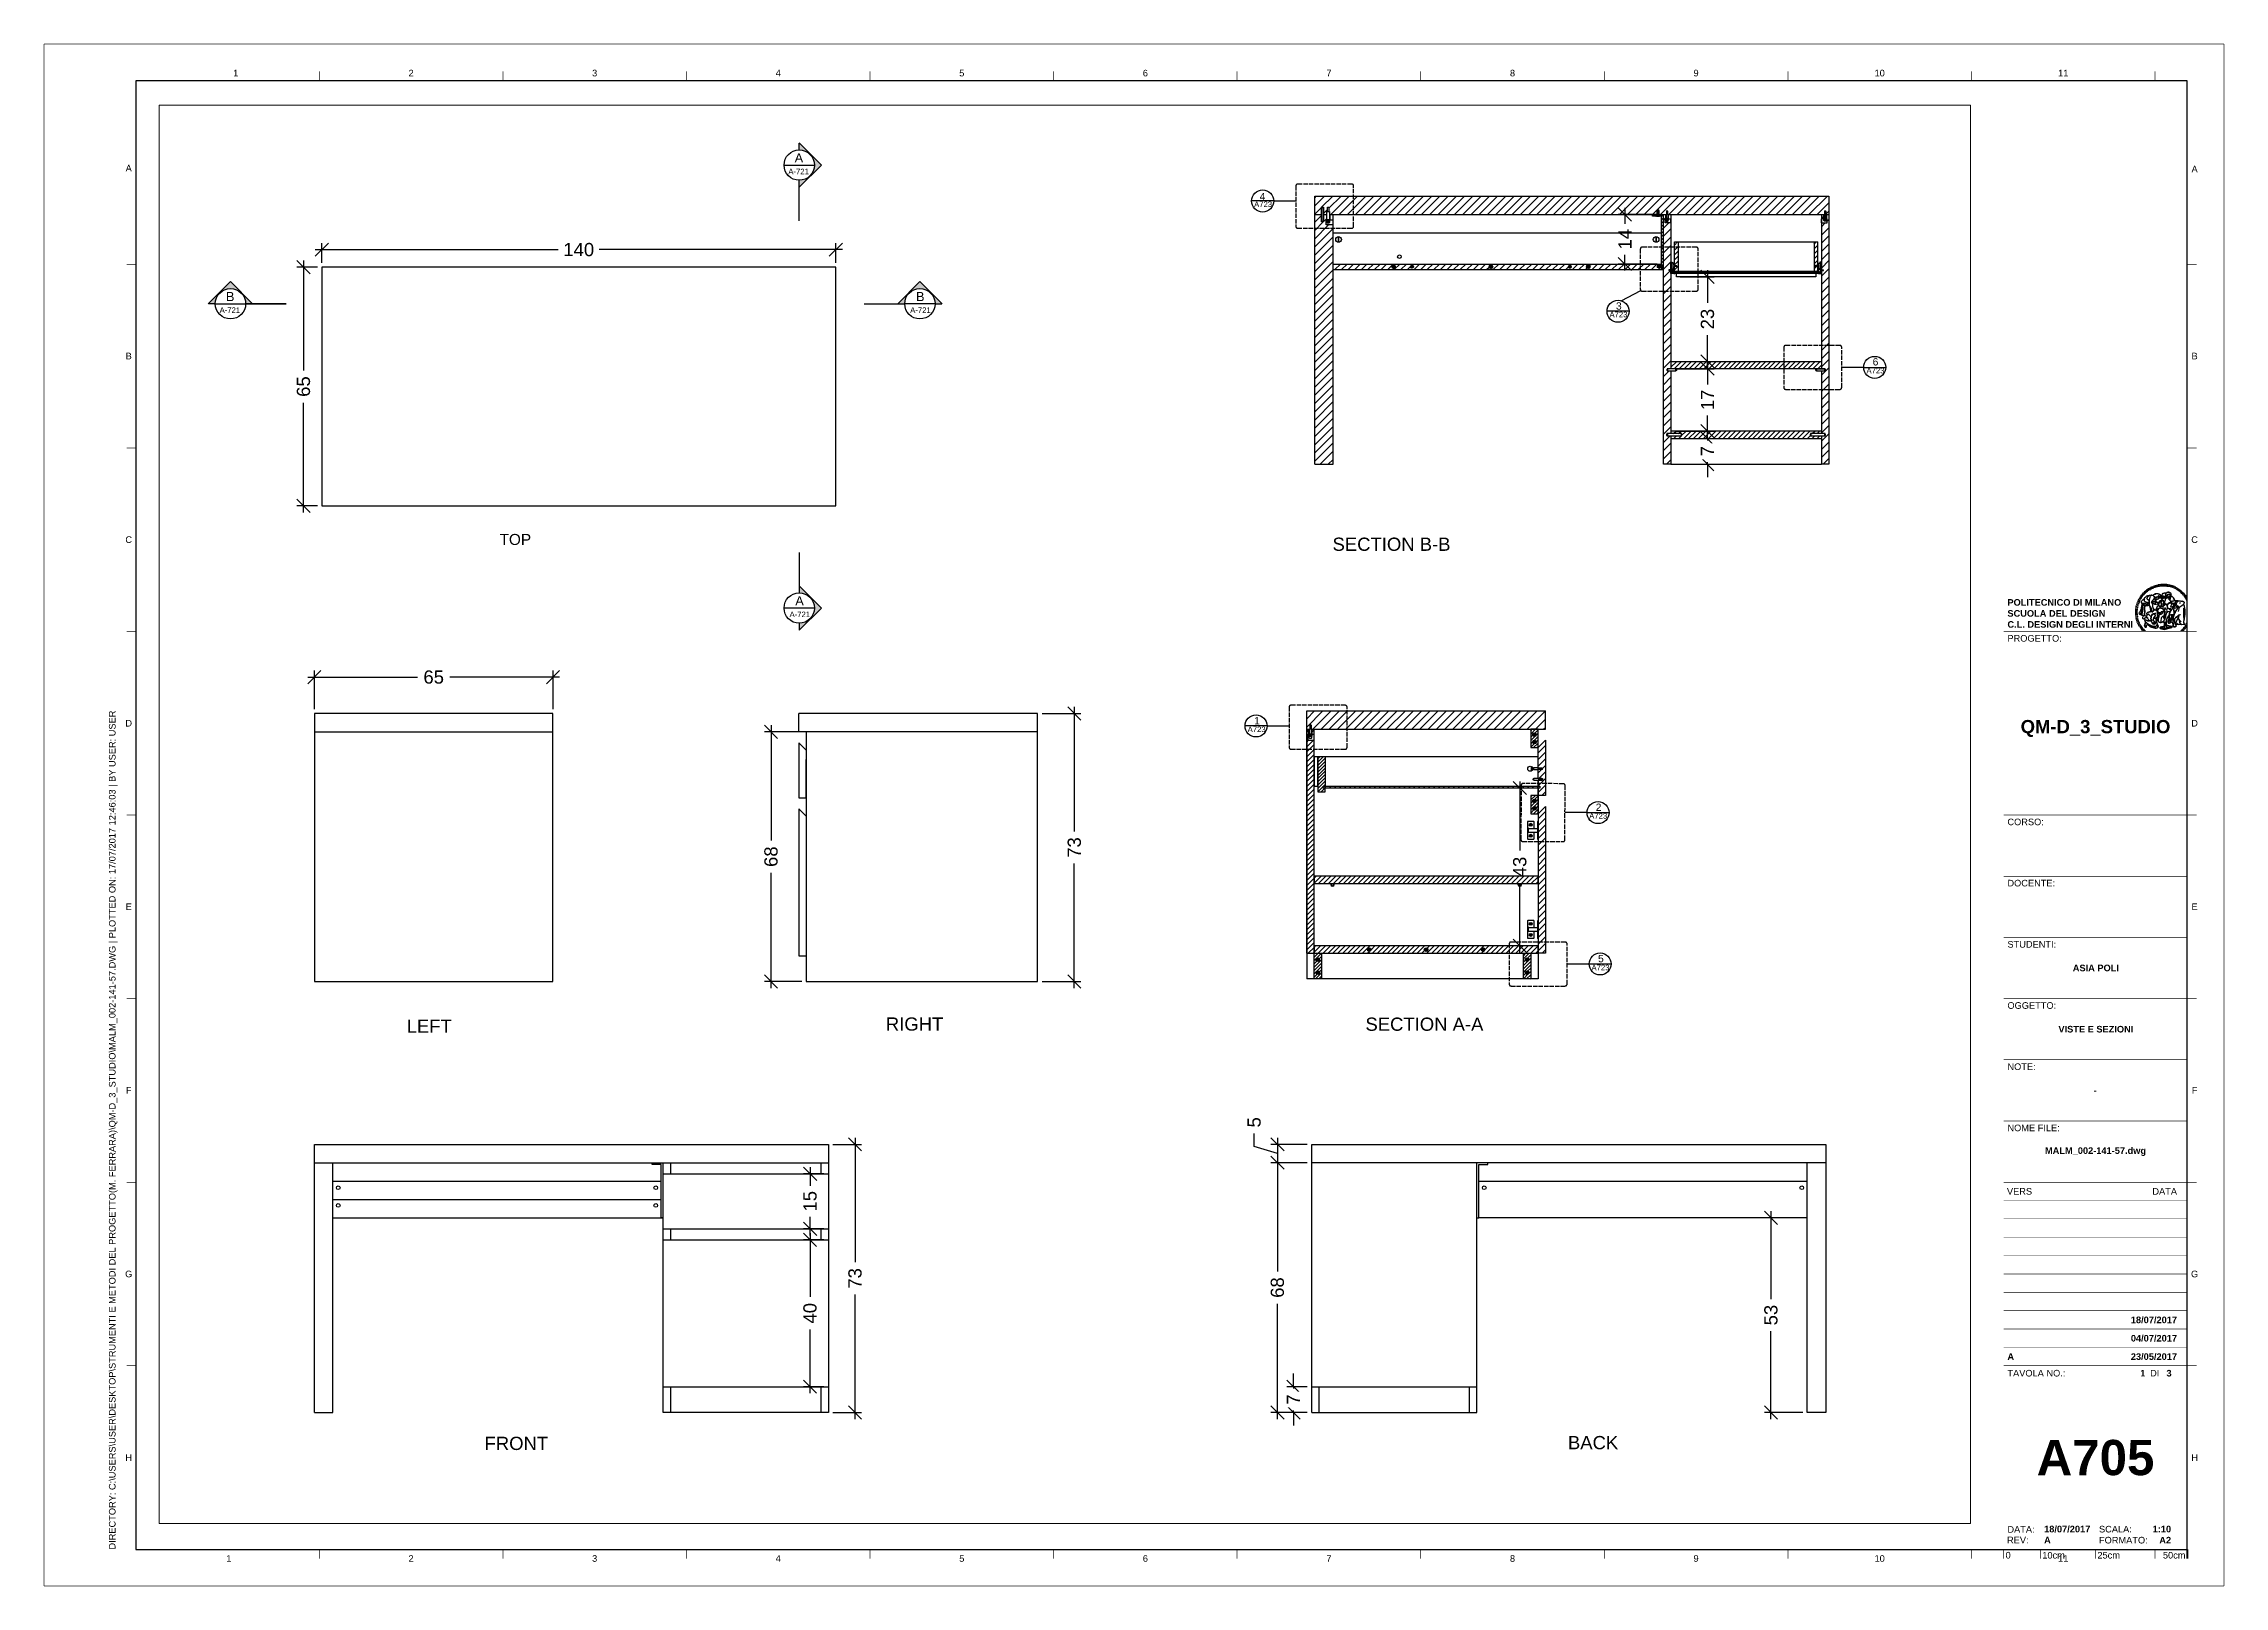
# Paper-space layout 'A000' of a CAD drawing. Header units: millimetres. Extents: x -3 to 591, y -3 to 417.
# The model-space entities are those that its viewports show. They can reach past a viewport. Long polylines and large blocks are cut down to what shows.
import ezdxf
from ezdxf.enums import TextEntityAlignment as Align

# ---------------------------------------------------------------- set-up
doc = ezdxf.new("R2010")
doc.units = ezdxf.units.MM
doc.set_wipeout_variables(frame=1)
doc.linetypes.add('ACAD_ISO02W100', pattern=[15, 12, -3])
doc.layers.get('DEFPOINTS').update_dxf_attribs({"color": 210})
for name, color, linetype in [('A-ANNO-TEXT-1', 40, 'Continuous'), ('A-LINE', 200, 'Continuous'), ('A-SECT-LINE', 5, 'Continuous'), ('A-SECTION-2', 252, 'Continuous'), ('DETAILS', 2, 'Continuous'), ('G-ANNO-LOGO', 3, 'Continuous'), ('G-ANNO-SIMBOLS', 4, 'Continuous'), ('G-ANNO-TEXT', 3, 'Continuous'), ('G-ANNO-TTLB', 3, 'Continuous'), ('LINE', 4, 'ACAD_ISO02W100')]:
    doc.layers.add(name, color=color, linetype=linetype)
doc.layers.add('G-ANNO-NPLT', color=210, linetype='Continuous', plot=False)
doc.styles.add('ARIAL', font='arial.ttf')
doc.styles.add('ARIAL-BOLD', font='')
doc.styles.add('E-ARIAL', font='arial.ttf')
doc.styles.get('ARIAL-BOLD').set_extended_font_data('Arial', bold=True)
doc.dimstyles.new('TICK_36', dxfattribs={"dimtxt": 3.6, "dimasz": 3.6, "dimexe": 1.8, "dimexo": 1.2, "dimgap": 1.8, "dimtad": 0, "dimdec": 0, "dimzin": 0, "dimdsep": 46, "dimtxsty": 'ARIAL', "dimblk": 'OBLIQUE', "dimcen": 1.8, "dimdle": 1.8, "dimclrd": 256, "dimclrt": 256, "dimadec": 0, "dimazin": 0, "dimtfac": 1, "dimtdec": 0, "dimtmove": 1, "dimatfit": 3, "dimldrblk": 'OPEN90', "dimfxl": 1, "dimtfill": 1, "dimtolj": 1, "dimtzin": 0, "dimarcsym": 0})
pattern_1 = [(45, (-905.13434, 778.72348), (-0.112253202, 0.112253202), [])]
pattern_2 = [(45, (-905.13434, 778.7235), (-0.4490128, 0.4490128), [])]
pattern_3 = [(45, (-841.4725, 823.2901), (-0.6735192, 0.6735192), [])]
pattern_4 = [(45, (-736.4469, 823.2901), (-0.8980256, 0.8980256), [])]
pattern_5 = [(45, (-841.47247, 823.29015), (-0.4490128, 0.4490128), [])]

psp = doc.layouts.new('A000')

msp = doc.modelspace()

# ---------------------------------------------------------------- texts
at = {"layer": 'G-ANNO-LOGO', "style": 'ARIAL'}
for s, width, insert, char_height, attachment_point, rotation in [('A-721', 295.553, (360.1, 1022.13), 1.5, 3, 360), ('A', 187.4593, (358.55, 1026.32), 2.5, 3, 360), ('B', 187.4593, (203.64, 988.55), 2.5, 3, 360), ('B', 187.4593, (389.26, 988.55), 2.5, 1, 0), ('A-721', 295.553, (205.19, 984.36), 1.5, 3, 360), ('A-721', 295.553, (387.7, 984.36), 1.5, 1, 0), ('A', 187.4593, (356.39, 905.68), 2.5, 1, 0), ('A-721', 295.553, (354.84, 901.5), 1.5, 1, 0)]:
    msp.add_mtext_dynamic_manual_height_columns(s, width=width, gutter_width=12.5, heights=[0], dxfattribs=dict(at, insert=insert, char_height=char_height, attachment_point=attachment_point, rotation=rotation))
at = {"layer": 'G-ANNO-SIMBOLS', "attachment_point": 1}
for s, width, insert, char_height in [('{\\fArial|b0|i0|c0|p34;A723}', 1.7051, (481.37, 1013.19), 1.5), ('{\\fArial|b0|i0|c0|p34;A723}', 1.7051, (578.16, 983.17), 1.5), ('{\\fArial|b0|i0|c0|p34;A723}', 1.7051, (648.16, 967.88), 1.5), ('{\\fArial|b0|i0|c0|p34;A723}', 1.7051, (479.61, 870.19), 1.5), ('{\\fArial|b0|i0|c0|p34;1}', 2.974, (481.39, 872.78), 2), ('{\\fArial|b0|i0|c0|p34;A723}', 1.7051, (572.64, 846.6), 1.5), ('{\\fArial|b0|i0|c0|p34;A723}', 1.7051, (573.26, 805.3), 1.5)]:
    msp.add_mtext_dynamic_manual_height_columns(s, width=width, gutter_width=12.5, heights=[0], dxfattribs=dict(at, insert=insert, char_height=char_height))
at = {"layer": 'G-ANNO-SIMBOLS', "char_height": 2, "attachment_point": 1, "style": 'ARIAL'}
for s, width, insert in [('4', 2.2213, (482.88, 1015.55)), ('3', 2.5846, (579.93, 985.73)), ('6', 6.5693, (649.84, 970.54)), ('2', 2.7408, (574.41, 849.21)), ('5', 2.2296, (575.04, 808))]:
    msp.add_mtext_dynamic_manual_height_columns(s, width=width, gutter_width=2.5, heights=[0], dxfattribs=dict(at, insert=insert))
at = {"layer": 'G-ANNO-TEXT', "attachment_point": 1}
for s, width, heights, insert, char_height in [('{\\fArial|b0|i0|c0|p34;TOP}', 116.3347, [0], (275.84, 922.65), 3), ('{\\fArial|b0|i0|c0|p34;SECTION B-B}', 104.6185, [0], (502.73, 921.65), 3.6), ('{\\fArial|b0|i0|c0|p34;LEFT}', 105.2343, [0], (250.55, 790.4), 3.6), ('{\\fArial|b0|i0|c0|p34;RIGHT}', 63.9729, [14.26], (381.07, 790.97), 3.6), ('{\\fArial|b0|i0|c0|p34;SECTION A-A}', 104.6185, [0], (511.69, 790.93), 3.6), ('{\\fArial|b0|i0|c0|p34;FRONT}', 100.9566, [0], (271.77, 676.76), 3.6), ('{\\fArial|b0|i0|c0|p34;BACK}', 128.0334, [0], (566.85, 676.97), 3.6)]:
    msp.add_mtext_dynamic_manual_height_columns(s, width=width, gutter_width=12.5, heights=heights, dxfattribs=dict(at, insert=insert, char_height=char_height))

# ---------------------------------------------------------------- blocks, each defined once
blk = doc.blocks.new('A1_GRID_LAYOUT')
at = {"layer": 'G-ANNO-NPLT', "const_width": 0.18}
for points in [[(593.8, 420), (0, 420)], [(0, 0), (0, 420)], [(593.8, 0), (593.8, 420)], [(593.8, 0), (0, 0)]]:
    blk.add_lwpolyline(points, dxfattribs=at)
at = {"layer": 'G-ANNO-TTLB'}
for p, q in [((25, 410), (25, 10)), ((583.8, 410), (25, 410)), ((583.8, 10), (583.8, 410)), ((25, 10), (583.8, 10))]:
    blk.add_line(p, q, dxfattribs=at)
at = {"layer": 'G-ANNO-TTLB', "const_width": 0.18, "flags": 128}
for points in [[(75, 412.5), (75, 410)], [(125, 412.5), (125, 410)], [(175, 412.5), (175, 410)], [(225, 412.5), (225, 410)], [(275, 412.5), (275, 410)], [(325, 412.5), (325, 410)], [(375, 412.5), (375, 410)], [(425, 412.5), (425, 410)], [(475, 412.5), (475, 410)], [(525, 412.5), (525, 410)], [(575, 412.5), (575, 410)], [(25, 360), (22.5, 360)], [(586.3, 360), (583.8, 360)], [(25, 310), (22.5, 310)], [(586.3, 310), (583.8, 310)], [(25, 260), (22.5, 260)], [(586.3, 260), (583.8, 260)], [(25, 210), (22.5, 210)], [(586.3, 210), (583.8, 210)], [(25, 160), (22.5, 160)], [(586.3, 160), (583.8, 160)], [(25, 110), (22.5, 110)], [(586.3, 110), (583.8, 110)], [(25, 60), (22.5, 60)], [(586.3, 60), (583.8, 60)], [(75, 10), (75, 7.5)], [(125, 10), (125, 7.5)], [(175, 10), (175, 7.5)], [(225, 10), (225, 7.5)], [(275, 10), (275, 7.5)], [(325, 10), (325, 7.5)], [(375, 10), (375, 7.5)], [(425, 10), (425, 7.5)], [(475, 10), (475, 7.5)], [(525, 10), (525, 7.5)], [(575, 10), (575, 7.5)]]:
    blk.add_lwpolyline(points, dxfattribs=at)
at = {"layer": 'G-ANNO-TEXT', "style": 'ARIAL'}
for s, p in [('1', (52.24, 412.07)), ('2', (100, 412.07)), ('3', (150, 412.07)), ('4', (200, 412.07)), ('5', (250, 412.07)), ('6', (300, 412.07)), ('7', (350, 412.07)), ('8', (400, 412.07)), ('9', (450, 412.07)), ('10', (500, 412.07)), ('11', (550, 412.07)), ('A', (23.09, 386.18)), ('A', (585.78, 385.92)), ('B', (23.09, 335)), ('B', (585.78, 335)), ('C', (23.09, 285)), ('C', (585.78, 285)), ('D', (23.09, 235)), ('D', (585.78, 235)), ('E', (23.09, 185)), ('E', (585.78, 185)), ('F', (23.09, 135)), ('F', (585.78, 135)), ('G', (23.09, 85)), ('G', (585.78, 85)), ('H', (23.09, 35)), ('H', (585.78, 35)), ('1', (50.38, 7.51)), ('2', (100, 7.51)), ('3', (150, 7.51)), ('4', (200, 7.51)), ('5', (250, 7.51)), ('6', (300, 7.51)), ('7', (350, 7.51)), ('8', (400, 7.51)), ('9', (450, 7.51)), ('10', (500, 7.51)), ('11', (550, 7.51))]:
    blk.add_text(s, height=1.8, dxfattribs=at).set_placement(p, align=Align.MIDDLE_CENTER)
at = {"layer": 'G-ANNO-TEXT', "insert": (17.7, 9.95), "char_height": 1.8, "attachment_point": 1, "rotation": 90, "style": 'ARIAL'}
blk.add_mtext_dynamic_manual_height_columns('DIRECTORY: C:\\\\USERS\\\\USER\\\\DESKTOP\\\\STRUMENTI E METODI DEL PROGETTO(M. FERRARA)\\\\QM-D_3_STUDIO\\\\MALM_002-141-57.DWG | PLOTTED ON: 17/07/2017 12:46:03 | BY USER: USER', width=412.209, gutter_width=9, heights=[0], dxfattribs=at)
blk = doc.blocks.new('logoPolimi')
for p, q in [((-1.49, 1.84), (-1.36, 1.68)), ((-1.41, 1.91), (-1.28, 1.74)), ((-1.32, 1.97), (-1.2, 1.8)), ((-1.22, 2.03), (-1.11, 1.85)), ((-1.13, 2.09), (-1.03, 1.9)), ((-1.03, 2.14), (-0.94, 1.95)), ((-0.93, 2.18), (-0.84, 1.99)), ((-0.83, 2.22), (-0.75, 2.03)), ((-0.72, 2.26), (-0.66, 2.06)), ((-0.61, 2.29), (-0.56, 2.09)), ((-0.51, 2.32), (-0.46, 2.11)), ((-0.4, 2.34), (-0.36, 2.13)), ((-0.29, 2.35), (-0.26, 2.14)), ((-0.18, 2.36), (-0.16, 2.15)), ((-0.07, 2.37), (-0.06, 2.16)), ((0.04, 2.37), (0.04, 2.16)), ((0.15, 2.36), (0.14, 2.16)), ((0.26, 2.36), (0.24, 2.15)), ((0.37, 2.34), (0.34, 2.13)), ((0.48, 2.32), (0.44, 2.12)), ((0.59, 2.3), (0.54, 2.09)), ((0.69, 2.27), (0.63, 2.07)), ((0.8, 2.23), (0.73, 2.03)), ((0.9, 2.19), (0.82, 2)), ((1, 2.15), (0.91, 1.96)), ((1.1, 2.1), (1, 1.91)), ((1.2, 2.04), (1.09, 1.86)), ((1.29, 1.99), (1.18, 1.81)), ((1.38, 1.92), (1.26, 1.75)), ((1.47, 1.86), (1.34, 1.69)), ((-2.37, 0.12), (-2.16, 0.11)), ((-2.37, 0.01), (-2.16, 0.01)), ((-2.36, 0.23), (-2.15, 0.21)), ((-2.35, 0.34), (-2.14, 0.31)), ((-2.33, 0.45), (-2.12, 0.41)), ((-2.3, 0.55), (-2.1, 0.51)), ((-2.28, 0.66), (-2.07, 0.6)), ((-2.24, 0.77), (-2.04, 0.7)), ((-2.2, 0.87), (-2.01, 0.79)), ((-2.16, 0.97), (-1.97, 0.89)), ((-2.11, 1.07), (-1.93, 0.98)), ((-2.06, 1.17), (-1.88, 1.07)), ((-2.01, 1.26), (-1.83, 1.15)), ((-1.94, 1.36), (-1.77, 1.24)), ((-1.88, 1.45), (-1.71, 1.32)), ((-1.84, 0.03), (-1.82, 0.35)), ((-1.81, 1.53), (-1.65, 1.4)), ((-1.74, 1.61), (-1.58, 1.47)), ((-1.73, 0.59), (-1.73, 0.59)), ((-1.73, 0.59), (-1.73, 0.59)), ((-1.66, 1.69), (-1.51, 1.54)), ((-1.65, 0.57), (-1.65, 0.57)), ((-1.59, 1.12), (-1.59, 1.12)), ((-1.58, 1.77), (-1.44, 1.61)), ((-1.51, 0.55), (-1.51, 0.55)), ((-1.51, 0.55), (-1.51, 0.55)), ((-1.31, 0.79), (-1.21, 0.75)), ((-1.21, 0.75), (-1.31, 0.79)), ((-1.21, 0.75), (-1.31, 0.79)), ((-1.21, 0.75), (-1.21, 0.75)), ((-1.21, 0.75), (-1.21, 0.75)), ((-1.19, 0.76), (-1.19, 0.76)), ((-1.19, 0.76), (-1.19, 0.76)), ((-1.17, 0.99), (-1.18, 0.99)), ((-1.18, 0.99), (-1.17, 0.99)), ((-1.16, 0.57), (-1.16, 0.57)), ((-1.16, 0.57), (-1.16, 0.57)), ((-1.1, 0.01), (-0.99, 0.06)), ((-0.99, 0.06), (-1.1, 0.01)), ((-0.99, 0.06), (-1.1, 0.01)), ((-0.99, 0.06), (-0.99, 0.06)), ((-0.99, 0.06), (-0.99, 0.06)), ((-0.97, 0.79), (-0.98, 0.79)), ((-0.89, 0.84), (-0.97, 0.79)), ((-0.97, 0.79), (-0.89, 0.84)), ((-0.96, 1.41), (-0.96, 1.41)), ((-0.96, 1.41), (-0.96, 1.41)), ((-0.89, 0.84), (-0.82, 0.87)), ((-0.82, 0.87), (-0.89, 0.84)), ((-0.89, 0.84), (-0.82, 0.87)), ((-0.88, 0.83), (-0.89, 0.84)), ((-0.85, 1.39), (-0.85, 1.39)), ((-0.85, 1.39), (-0.85, 1.39)), ((-0.84, 0.14), (-0.84, 0.14)), ((-0.77, 1.08), (-0.78, 1.08)), ((-0.78, 1.08), (-0.77, 1.08)), ((-0.61, 1.12), (-0.77, 1.08)), ((-0.77, 1.08), (-0.61, 1.12)), ((-0.77, 1.08), (-0.61, 1.12)), ((-0.75, 1.3), (-0.76, 1.29)), ((-0.76, 1.29), (-0.75, 1.3)), ((-0.65, 0.99), (-0.7, 0.96)), ((-0.69, 0.18), (-0.68, 0.18)), ((-0.66, 0.93), (-0.66, 0.93)), ((-0.66, 0.93), (-0.64, 0.93)), ((-0.66, 0.93), (-0.66, 0.93)), ((-0.66, 0.93), (-0.66, 0.93)), ((-0.63, 1.01), (-0.63, 1.01)), ((-0.63, 1.01), (-0.62, 1.01)), ((-0.63, 0.66), (-0.63, 0.66)), ((-0.6, 1.12), (-0.61, 1.12)), ((-0.61, 1.12), (-0.6, 1.12)), ((-0.61, 1.12), (-0.6, 1.12)), ((-0.61, 0.86), (-0.57, 0.85)), ((-0.57, 0.85), (-0.61, 0.86)), ((-0.61, 0.86), (-0.57, 0.85)), ((-0.53, 1.08), (-0.6, 1.12)), ((-0.6, 1.12), (-0.6, 1.11)), ((-0.6, 1.12), (-0.53, 1.08)), ((-0.57, 0.8), (-0.59, 0.8)), ((-0.57, 0.85), (-0.53, 0.84)), ((-0.57, 0.85), (-0.57, 0.85)), ((-0.57, 0.85), (-0.57, 0.85)), ((-0.57, 0.85), (-0.53, 0.84)), ((-0.56, 0.29), (-0.49, 0.48)), ((-0.56, 0.14), (-0.56, 0.29)), ((-0.5, 0.11), (-0.56, 0.14)), ((-0.53, 0.84), (-0.51, 0.84)), ((-0.53, 0.84), (-0.51, 0.84)), ((-0.53, 0.84), (-0.53, 0.84)), ((-0.51, 0.11), (-0.51, 0.11)), ((-0.51, 0.11), (-0.51, 0.11)), ((-0.34, 0.33), (-0.5, 0.11)), ((-0.49, 0.48), (-0.41, 0.55)), ((-0.42, 0.8), (-0.47, 0.79)), ((-0.42, 0.8), (-0.47, 0.79)), ((-0.47, 0.79), (-0.45, 0.76)), ((-0.47, 0.79), (-0.45, 0.76)), ((-0.45, 1.14), (-0.42, 1.11)), ((-0.42, 1.26), (-0.36, 1.22)), ((-0.41, 0.55), (-0.34, 0.49)), ((-0.4, 1.37), (-0.38, 1.38)), ((-0.39, 1.37), (-0.4, 1.37)), ((-0.35, 1.33), (-0.4, 1.37)), ((-0.39, 1.24), (-0.4, 1.23)), ((-0.38, 1.14), (-0.38, 1.14)), ((-0.34, 0.49), (-0.09, 0.48)), ((-0.16, 0.32), (-0.34, 0.33)), ((-0.14, 0.32), (-0.31, 0.34)), ((-0.28, 1.3), (-0.29, 1.3)), ((-0.28, 1.3), (-0.28, 1.3)), ((-0.16, 1.24), (-0.16, 1.25)), ((-0.16, 1.25), (-0.16, 1.25)), ((-0.16, 0.49), (-0.14, 0.64)), ((-0.06, 0.27), (-0.16, 0.32)), ((-0.1, 0.88), (-0.09, 0.87)), ((-0.08, 1.37), (-0.08, 1.38)), ((-0.08, 1.23), (-0.05, 1.21)), ((-0.05, 1.21), (-0.08, 1.23)), ((-0.08, 1.23), (-0.05, 1.21)), ((-0.03, 0.26), (-0.06, 0.27)), ((-0.05, 1.21), (-0.04, 1.21)), ((-0.04, 1.21), (-0.05, 1.21)), ((-0.04, 1.21), (-0.04, 1.21)), ((-0.04, 1.21), (-0.04, 1.21)), ((-0.04, 0.48), (-0.03, 0.26)), ((0.03, 1.15), (0.03, 1.15)), ((0.03, 0.66), (0.03, 0.67)), ((0.07, 0.58), (0.07, 0.57)), ((0.1, 1.18), (0.1, 1.18)), ((0.1, 0.84), (0.1, 0.84)), ((0.13, 1.32), (0.17, 1.19)), ((0.14, 0.71), (0.34, 0.65)), ((0.31, 0.56), (0.17, 0.63)), ((0.27, 1.61), (0.27, 1.61)), ((0.27, 1.61), (0.27, 1.61)), ((0.27, 1.61), (0.27, 1.61)), ((0.29, 1.29), (0.29, 1.29)), ((0.29, 1.29), (0.29, 1.29)), ((0.29, 1.29), (0.29, 1.29)), ((0.29, 1.29), (0.29, 1.29)), ((0.33, 0.49), (0.34, 0.49)), ((0.33, 0.03), (0.35, 0.03)), ((0.33, 0.03), (0.35, 0.03)), ((0.34, 0.65), (0.34, 0.64)), ((0.35, 0.03), (0.57, 0.06)), ((0.35, 0.03), (0.57, 0.06)), ((0.35, 0.03), (0.35, 0.03)), ((0.35, 0.03), (0.35, 0.03)), ((0.38, 1.36), (0.37, 1.35)), ((0.38, 0.34), (0.37, 0.34)), ((0.38, 0.34), (0.38, 0.34)), ((0.43, 0.67), (0.39, 0.64)), ((0.49, 1.05), (0.51, 1.13)), ((0.51, 1.13), (0.49, 1.05)), ((0.49, 1.05), (0.51, 1.13)), ((0.51, 1.31), (0.5, 1.29)), ((0.51, 1.13), (0.52, 1.23)), ((0.52, 1.23), (0.51, 1.23)), ((0.51, 1.23), (0.52, 1.23)), ((0.52, 1.23), (0.51, 1.13)), ((0.51, 1.13), (0.52, 1.23)), ((0.52, 1.24), (0.6, 1.37)), ((0.52, 1.23), (0.6, 1.36)), ((0.6, 1.36), (0.52, 1.23)), ((0.52, 1.23), (0.52, 1.23)), ((0.52, 1.23), (0.52, 1.24)), ((0.52, 1.23), (0.52, 1.23)), ((0.55, 1.07), (0.53, 1.06)), ((0.53, 1.04), (0.53, 1.06)), ((0.53, 1.05), (0.53, 1.04)), ((0.54, 0.3), (0.63, 0.32)), ((0.54, -0.08), (0.61, 0.06)), ((0.61, 0.06), (0.54, -0.08)), ((0.54, -0.08), (0.61, 0.06)), ((0.56, 0.19), (0.59, 0.21)), ((0.57, 1.07), (0.57, 1.07)), ((0.57, 1.07), (0.57, 1.07)), ((0.57, 1.07), (0.57, 1.07)), ((0.57, 1.07), (0.57, 1.07)), ((0.57, 1.07), (0.57, 1.07)), ((0.57, 1.07), (0.57, 1.07)), ((0.57, 1.07), (0.57, 1.07)), ((0.58, 0.3), (0.59, 0.29)), ((0.59, 0.78), (0.59, 0.79)), ((0.59, 0.79), (0.59, 0.79)), ((0.59, 0.79), (0.59, 0.79)), ((0.59, 0.79), (0.59, 0.78)), ((0.61, 0.06), (0.6, 0.07)), ((0.6, 0.07), (0.61, 0.06)), ((0.61, 0.06), (0.61, 0.07)), ((0.62, 0.21), (0.65, 0.22)), ((0.64, 1.37), (0.65, 1.37)), ((0.69, 0.86), (0.68, 0.86)), ((0.68, 0.86), (0.69, 0.86)), ((0.68, 0.76), (0.68, 0.76)), ((0.76, 0.26), (0.76, 0.26)), ((0.82, 0.35), (0.84, 0.36)), ((0.82, 0.35), (0.82, 0.35)), ((0.84, 0.36), (0.84, 0.37)), ((0.85, 0.34), (1.05, 0.35)), ((0.93, 1.05), (0.93, 1.05)), ((0.93, 1.05), (0.93, 1.05)), ((0.93, 1.05), (0.93, 1.04)), ((0.93, 1.05), (0.93, 1.05)), ((0.97, 0.66), (0.96, 0.66)), ((1.01, 0.97), (0.98, 0.96)), ((1.17, 0.96), (1.17, 0.95)), ((1.17, 0.95), (1.17, 0.95)), ((1.34, 0.37), (1.26, 0.04)), ((1.27, 0.37), (1.27, 0.38)), ((1.28, 0.95), (1.28, 0.95)), ((1.37, 0.73), (1.46, 0.81)), ((1.41, 0.4), (1.41, 0.41)), ((1.56, 1.79), (1.42, 1.63)), ((1.64, 1.71), (1.49, 1.56)), ((1.49, 0.9), (1.57, 0.92)), ((1.72, 1.63), (1.56, 1.49)), ((1.67, 0.6), (1.57, 0.53)), ((1.79, 1.55), (1.63, 1.41)), ((1.86, 1.47), (1.7, 1.34)), ((1.93, 1.38), (1.76, 1.26)), ((1.99, 1.29), (1.81, 1.17)), ((2.05, 1.19), (1.87, 1.09)), ((2.1, 1.1), (1.92, 1)), ((2.15, 1), (1.96, 0.91)), ((2.19, 0.9), (2, 0.82)), ((2.23, 0.79), (2.04, 0.72)), ((2.27, 0.69), (2.07, 0.63)), ((2.3, 0.58), (2.09, 0.53)), ((2.32, 0.47), (2.12, 0.43)), ((2.34, 0.37), (2.13, 0.33)), ((2.36, 0.26), (2.15, 0.23)), ((2.37, 0.15), (2.16, 0.13)), ((2.37, 0.04), (2.16, 0.03)), ((-2.37, -0.1), (-2.16, -0.09)), ((-2.36, -0.21), (-2.15, -0.19)), ((-2.35, -0.32), (-2.14, -0.29)), ((-2.33, -0.43), (-2.12, -0.39)), ((-2.31, -0.54), (-2.1, -0.49)), ((-2.28, -0.65), (-2.08, -0.59)), ((-2.25, -0.75), (-2.05, -0.69)), ((-2.21, -0.86), (-2.02, -0.78)), ((-2.17, -0.96), (-1.98, -0.87)), ((-2.12, -1.06), (-1.93, -0.96)), ((-2.07, -1.16), (-1.89, -1.05)), ((-2.04, -0.15), (-1.97, -0.2)), ((-2.01, -1.25), (-1.84, -1.14)), ((-1.95, -1.34), (-1.78, -1.22)), ((-1.89, -1.43), (-1.72, -1.31)), ((-1.82, -1.52), (-1.66, -1.38)), ((-1.75, -1.6), (-1.59, -1.46)), ((-1.67, -1.68), (-1.52, -1.53)), ((-1.58, -0.12), (-1.6, -0.18)), ((-1.6, -0.18), (-1.58, -0.28)), ((-1.57, -0.54), (-1.59, -0.54)), ((-1.59, -0.54), (-1.59, -0.54)), ((-1.59, -1.76), (-1.45, -1.6)), ((-1.56, -0.32), (-1.56, -0.31)), ((-1.56, -0.31), (-1.56, -0.31)), ((-1.53, -0.65), (-1.53, -0.65)), ((-1.53, -0.65), (-1.53, -0.65)), ((-1.51, -1.83), (-1.37, -1.67)), ((-1.48, -0.86), (-1.48, -0.85)), ((-1.42, -0.37), (-1.42, -0.37)), ((-1.42, -1.9), (-1.29, -1.73)), ((-1.38, -0.46), (-1.38, -0.46)), ((-1.33, -1.96), (-1.21, -1.79)), ((-1.31, -0.24), (-1.31, -0.23)), ((-1.31, -0.23), (-1.31, -0.24)), ((-1.23, -0.19), (-1.23, -0.19)), ((-1.23, -0.19), (-1.23, -0.19)), ((-1.23, -0.19), (-1.23, -0.19)), ((-1.23, -0.19), (-1.23, -0.19)), ((-1.01, -0.39), (-1.02, -0.39)), ((-1.02, -0.39), (-1.01, -0.39)), ((-1.02, -0.7), (-1.02, -0.7)), ((-1.02, -0.7), (-1.02, -0.7)), ((-1.02, -0.7), (-1.02, -0.7)), ((-0.79, -0.51), (-0.83, -0.58)), ((-0.83, -0.58), (-0.79, -0.51)), ((-0.83, -0.58), (-0.79, -0.51)), ((-0.78, -1.05), (-0.83, -0.94)), ((-0.83, -0.94), (-0.78, -1.05)), ((-0.83, -0.94), (-0.83, -0.94)), ((-0.83, -0.94), (-0.78, -1.05)), ((-0.82, -1.23), (-0.82, -1.23)), ((-0.82, -1.23), (-0.77, -1.23)), ((-0.77, -1.23), (-0.82, -1.23)), ((-0.82, -1.23), (-0.82, -1.23)), ((-0.77, -1.23), (-0.82, -1.23)), ((-0.75, -0.96), (-0.8, -0.89)), ((-0.8, -0.89), (-0.79, -0.92)), ((-0.79, -0.92), (-0.8, -0.89)), ((-0.8, -0.89), (-0.75, -0.96)), ((-0.79, -0.92), (-0.8, -0.89)), ((-0.8, -0.89), (-0.8, -0.89)), ((-0.8, -0.89), (-0.75, -0.96)), ((-0.79, -0.92), (-0.78, -0.95)), ((-0.78, -0.95), (-0.79, -0.92)), ((-0.78, -0.95), (-0.79, -0.92)), ((-0.77, -0.49), (-0.78, -0.48)), ((-0.78, -0.48), (-0.77, -0.49)), ((-0.78, -0.95), (-0.76, -1)), ((-0.76, -1), (-0.78, -0.95)), ((-0.76, -1), (-0.78, -0.95)), ((-0.71, -0.89), (-0.75, -0.87)), ((-0.75, -0.87), (-0.71, -0.89)), ((-0.75, -0.87), (-0.71, -0.89)), ((-0.72, -1.01), (-0.75, -0.96)), ((-0.75, -0.96), (-0.72, -1.01)), ((-0.75, -0.96), (-0.72, -1.01)), ((-0.64, -0.93), (-0.71, -0.89)), ((-0.71, -0.89), (-0.64, -0.93)), ((-0.71, -0.89), (-0.64, -0.93)), ((-0.66, -0.53), (-0.66, -0.53)), ((-0.66, -0.53), (-0.66, -0.53)), ((-0.66, -0.53), (-0.66, -0.53)), ((-0.39, -0.81), (-0.51, -0.69)), ((-0.51, -1.04), (-0.5, -1.04)), ((-0.48, -0.42), (-0.48, -0.42)), ((-0.48, -0.42), (-0.48, -0.42)), ((-0.48, -0.42), (-0.48, -0.42)), ((-0.41, -0.51), (-0.41, -0.51)), ((-0.38, -0.05), (-0.39, -0.12)), ((-0.39, -0.12), (-0.37, -0.1)), ((-0.35, -0.14), (-0.37, -0.08)), ((-0.37, -0.09), (-0.37, -0.09)), ((-0.33, -0.12), (-0.35, -0.14)), ((-0.32, -0.14), (-0.35, -0.14)), ((-0.35, -0.18), (-0.34, -0.22)), ((-0.34, -0.08), (-0.29, -0.16)), ((-0.34, -0.22), (-0.34, -0.22)), ((-0.27, -0.17), (-0.32, -0.14)), ((-0.25, -0.91), (-0.26, -0.9)), ((-0.26, -1.29), (0.1, -1.2)), ((0.1, -1.2), (-0.26, -1.29)), ((0.08, -1.4), (-0.26, -1.29)), ((-0.26, -1.29), (0.08, -1.4)), ((-0.26, -1.38), (-0.26, -1.29)), ((-0.26, -1.29), (-0.26, -1.29)), ((-0.26, -1.29), (-0.26, -1.38)), ((-0.26, -1.29), (0.08, -1.4)), ((-0.26, -1.29), (-0.26, -1.29)), ((0.08, -1.49), (-0.26, -1.38)), ((-0.26, -1.38), (0.09, -1.49)), ((-0.14, -0.15), (-0.16, -0.13)), ((-0.11, -0.04), (-0.12, -0.05)), ((-0.04, -0.41), (-0.01, -0.44)), ((-0.01, -0.44), (-0.04, -0.41)), ((-0.04, -0.41), (-0.01, -0.44)), ((0.07, -0.84), (0.07, -0.84)), ((0.07, -0.84), (0.07, -0.84)), ((0.1, -1.2), (0.08, -1.32)), ((0.08, -1.32), (0.13, -1.2)), ((0.08, -1.4), (0.72, -1.22)), ((0.72, -1.22), (0.08, -1.4)), ((0.08, -1.4), (0.72, -1.22)), ((0.72, -1.31), (0.08, -1.49)), ((0.08, -1.44), (0.08, -1.4)), ((0.08, -1.4), (0.08, -1.44)), ((0.08, -1.4), (0.08, -1.49)), ((0.08, -1.49), (0.08, -1.44)), ((0.08, -1.44), (0.08, -1.44)), ((0.08, -1.44), (0.08, -1.45)), ((0.08, -1.45), (0.08, -1.46)), ((0.08, -1.46), (0.08, -1.49)), ((0.1, -1.01), (0.09, -0.86)), ((0.1, -1.01), (0.09, -0.86)), ((0.09, -1.49), (0.72, -1.31)), ((0.1, -1.2), (0.12, -1.04)), ((0.12, -1.04), (0.1, -1.2)), ((0.13, -1.2), (0.1, -1.2)), ((0.1, -1.2), (0.13, -1.2)), ((0.13, -1.2), (0.1, -1.2)), ((0.1, -1.2), (0.1, -1.2)), ((0.11, -0.44), (0.11, -0.44)), ((0.11, -0.44), (0.11, -0.44)), ((0.12, -0.21), (0.12, -0.21)), ((0.12, -0.21), (0.12, -0.21)), ((0.12, -0.21), (0.12, -0.21)), ((0.12, -0.21), (0.12, -0.21)), ((0.12, -0.21), (0.12, -0.21)), ((0.12, -0.21), (0.12, -0.21)), ((0.12, -0.21), (0.12, -0.21)), ((0.12, -0.21), (0.12, -0.21)), ((0.12, -0.21), (0.12, -0.21)), ((0.12, -0.21), (0.12, -0.21)), ((0.12, -0.21), (0.12, -0.21)), ((0.12, -0.21), (0.12, -0.21)), ((0.12, -0.21), (0.12, -0.21)), ((0.12, -0.56), (0.14, -0.53)), ((0.14, -0.53), (0.12, -0.56)), ((0.12, -0.56), (0.14, -0.53)), ((0.12, -1.04), (0.12, -1.04)), ((0.12, -1.04), (0.12, -1.04)), ((0.12, -1.04), (0.12, -1.04)), ((0.21, -0.99), (0.13, -1.2)), ((0.13, -1.2), (0.21, -0.99)), ((0.36, -1.14), (0.13, -1.2)), ((0.13, -1.2), (0.26, -1.17)), ((0.14, -0.53), (0.16, -0.49)), ((0.16, -0.49), (0.14, -0.53)), ((0.14, -0.53), (0.16, -0.49)), ((0.16, -0.49), (0.16, -0.49)), ((0.16, -0.49), (0.16, -0.49)), ((0.28, -1.19), (0.21, -0.99)), ((0.21, -0.99), (0.31, -1.27)), ((0.24, -0.17), (0.24, -0.16)), ((0.24, -0.16), (0.24, -0.17)), ((0.25, -0.84), (0.25, -0.88)), ((0.25, -0.88), (0.25, -0.84)), ((0.25, -0.88), (0.25, -0.84)), ((0.25, -0.88), (0.29, -1.17)), ((0.26, -0.88), (0.25, -0.88)), ((0.31, -1.27), (0.25, -0.88)), ((0.26, -1.17), (0.28, -1.16)), ((0.28, -1.16), (0.36, -1.14)), ((0.29, -1.17), (0.28, -1.19)), ((0.36, -1.14), (0.72, -1.22)), ((0.72, -1.22), (0.36, -1.14)), ((0.49, -0.31), (0.49, -0.31)), ((0.49, -0.31), (0.49, -0.31)), ((0.5, -0.27), (0.5, -0.27)), ((0.51, -0.27), (0.51, -0.27)), ((0.72, -0.81), (0.75, -0.89)), ((0.72, -1.22), (0.72, -1.31)), ((0.72, -1.31), (0.72, -1.22)), ((0.74, -0.23), (0.74, -0.23)), ((0.74, -0.23), (0.75, -0.24)), ((0.75, -0.23), (0.75, -0.23)), ((0.86, -0.25), (0.82, -0.34)), ((0.87, -0.22), (0.86, -0.23)), ((0.87, -0.22), (0.86, -0.25)), ((0.96, -0.58), (0.96, -0.57)), ((1.05, -1.05), (1.04, -1.05)), ((1.28, -2), (1.17, -1.82)), ((1.37, -1.93), (1.25, -1.76)), ((1.31, -0.27), (1.3, -0.26)), ((1.3, -0.26), (1.3, -0.26)), ((1.3, -0.26), (1.3, -0.26)), ((1.3, -0.26), (1.31, -0.27)), ((1.3, -0.26), (1.3, -0.26)), ((1.46, -1.87), (1.33, -1.7)), ((1.54, -1.8), (1.41, -1.64)), ((1.63, -1.72), (1.48, -1.57)), ((1.71, -1.65), (1.55, -1.5)), ((1.78, -1.57), (1.62, -1.43)), ((1.85, -1.48), (1.69, -1.35)), ((1.92, -1.39), (1.75, -1.27)), ((1.98, -1.3), (1.81, -1.19)), ((2.04, -1.21), (1.86, -1.1)), ((2.09, -1.11), (1.91, -1.01)), ((2.14, -1.01), (1.95, -0.92)), ((2.19, -0.91), (1.99, -0.83)), ((2.23, -0.81), (2.03, -0.74)), ((2.26, -0.7), (2.06, -0.64)), ((2.29, -0.6), (2.09, -0.55)), ((2.32, -0.49), (2.11, -0.45)), ((2.34, -0.38), (2.13, -0.35)), ((2.35, -0.27), (2.15, -0.25)), ((2.37, -0.08), (2.16, -0.07)), ((2.36, -0.16), (2.16, -0.15)), ((-1.24, -2.02), (-1.13, -1.84)), ((-1.14, -2.08), (-1.04, -1.89)), ((-1.04, -2.13), (-0.95, -1.94)), ((-0.94, -2.18), (-0.86, -1.98)), ((-0.84, -2.22), (-0.77, -2.02)), ((-0.74, -2.25), (-0.67, -2.05)), ((-0.63, -2.29), (-0.57, -2.08)), ((-0.52, -2.31), (-0.48, -2.11)), ((-0.42, -2.33), (-0.38, -2.13)), ((-0.31, -2.35), (-0.28, -2.14)), ((-0.2, -2.36), (-0.18, -2.15)), ((-0.09, -2.37), (-0.08, -2.16)), ((0.03, -2.37), (0.02, -2.16)), ((0.14, -2.37), (0.12, -2.16)), ((0.25, -2.36), (0.22, -2.15)), ((0.35, -2.34), (0.32, -2.14)), ((0.46, -2.32), (0.42, -2.12)), ((0.57, -2.3), (0.52, -2.1)), ((0.68, -2.27), (0.62, -2.07)), ((0.78, -2.24), (0.71, -2.04)), ((0.89, -2.2), (0.81, -2)), ((0.99, -2.15), (0.9, -1.96)), ((1.09, -2.11), (0.99, -1.92)), ((1.19, -2.05), (1.08, -1.87))]:
    blk.add_line(p, q)
for points in [[(-1.9, 0.12), (-1.94, 0.02), (-2.05, -0.09), (-2.05, -0.09)], [(-1.86, 0.38), (-1.86, 0.38), (-1.87, 0.19), (-1.9, 0.12)], [(-1.76, 0.6), (-1.76, 0.6), (-1.84, 0.57), (-1.86, 0.38)], [(-1.86, -0.04), (-1.84, 0.02), (-1.84, 0.03), (-1.84, 0.03)], [(-1.82, 0.78), (-1.83, 0.8), (-1.85, 0.86), (-1.83, 0.88)], [(-1.82, 0.78), (-1.83, 0.8), (-1.85, 0.86), (-1.83, 0.88)], [(-1.83, 0.88), (-1.81, 0.9), (-1.76, 0.96), (-1.76, 0.96)], [(-1.83, 0.88), (-1.81, 0.9), (-1.76, 0.96), (-1.76, 0.96)], [(-1.76, 0.6), (-1.83, 0.7), (-1.78, 0.74), (-1.78, 0.74)], [(-1.78, 0.74), (-1.79, 0.74), (-1.83, 0.7), (-1.76, 0.6)], [(-1.78, 0.74), (-1.8, 0.76), (-1.81, 0.78), (-1.82, 0.78)], [(-1.78, 0.74), (-1.8, 0.76), (-1.81, 0.78), (-1.82, 0.78)], [(-1.82, 0.35), (-1.81, 0.5), (-1.73, 0.59), (-1.73, 0.59)], [(-1.82, -0.19), (-1.73, -0.07), (-1.75, 0.14), (-1.75, 0.3)], [(-1.75, 0.33), (-1.75, 0.17), (-1.73, -0.05), (-1.8, -0.17)], [(-1.78, 0.74), (-1.75, 0.72), (-1.72, 0.69), (-1.68, 0.7)], [(-1.68, 0.7), (-1.72, 0.69), (-1.75, 0.72), (-1.78, 0.74)], [(-1.68, 0.7), (-1.72, 0.69), (-1.75, 0.72), (-1.78, 0.74)], [(-1.78, 0.74), (-1.78, 0.74), (-1.78, 0.74), (-1.78, 0.74)], [(-1.76, 0.96), (-1.68, 1.1), (-1.59, 1.12), (-1.59, 1.12)], [(-1.76, 0.96), (-1.68, 1.1), (-1.6, 1.12), (-1.6, 1.12)], [(-1.73, 0.59), (-1.74, 0.59), (-1.75, 0.6), (-1.76, 0.6)], [(-1.73, 0.59), (-1.74, 0.59), (-1.75, 0.6), (-1.76, 0.6)], [(-1.75, 0.3), (-1.76, 0.47), (-1.65, 0.57), (-1.65, 0.57)], [(-1.65, 0.57), (-1.65, 0.57), (-1.76, 0.5), (-1.75, 0.33)], [(-1.65, 0.57), (-1.68, 0.58), (-1.7, 0.58), (-1.73, 0.59)], [(-1.65, 0.57), (-1.68, 0.58), (-1.7, 0.58), (-1.73, 0.59)], [(-1.5, 0.71), (-1.53, 0.74), (-1.61, 0.71), (-1.68, 0.7)], [(-1.68, 0.7), (-1.61, 0.71), (-1.53, 0.73), (-1.5, 0.71)], [(-1.5, 0.71), (-1.53, 0.73), (-1.61, 0.71), (-1.68, 0.7)], [(-1.51, 0.55), (-1.56, 0.56), (-1.61, 0.56), (-1.65, 0.57)], [(-1.65, 0.57), (-1.61, 0.56), (-1.56, 0.56), (-1.51, 0.55)], [(-1.51, 0.55), (-1.56, 0.56), (-1.61, 0.56), (-1.65, 0.57)], [(-1.59, 1.12), (-1.6, 1.06), (-1.61, 0.99), (-1.61, 0.97)], [(-1.61, 0.97), (-1.61, 0.99), (-1.6, 1.06), (-1.59, 1.12)], [(-1.61, 0.97), (-1.61, 0.99), (-1.6, 1.06), (-1.59, 1.12)], [(-1.61, 0.97), (-1.61, 0.95), (-1.56, 0.88), (-1.54, 0.87)], [(-1.54, 0.87), (-1.56, 0.88), (-1.61, 0.95), (-1.61, 0.97)], [(-1.54, 0.87), (-1.56, 0.88), (-1.61, 0.96), (-1.61, 0.97)], [(-1.59, 1.12), (-1.59, 1.13), (-1.59, 1.15), (-1.58, 1.16)], [(-1.59, 1.12), (-1.59, 1.13), (-1.59, 1.15), (-1.58, 1.16)], [(-1.58, 1.16), (-1.57, 1.21), (-1.52, 1.23), (-1.49, 1.25)], [(-1.58, 1.16), (-1.57, 1.21), (-1.52, 1.23), (-1.49, 1.25)], [(-1.58, 0.36), (-1.58, 0.48), (-1.51, 0.55), (-1.51, 0.55)], [(-1.51, 0.55), (-1.51, 0.55), (-1.58, 0.48), (-1.58, 0.36)], [(-1.51, 0.55), (-1.51, 0.55), (-1.58, 0.48), (-1.58, 0.36)], [(-1.55, 0.04), (-1.55, 0.08), (-1.58, 0.25), (-1.58, 0.36)], [(-1.58, 0.36), (-1.58, 0.25), (-1.55, 0.08), (-1.55, 0.04)], [(-1.58, 0.36), (-1.58, 0.25), (-1.55, 0.08), (-1.55, 0.04)], [(-1.58, -0.12), (-1.57, -0.06), (-1.55, 0.02), (-1.55, 0.04)], [(-1.55, 0.04), (-1.55, 0.02), (-1.57, -0.06), (-1.58, -0.12)], [(-1.55, 0.04), (-1.55, 0.02), (-1.56, -0.04), (-1.57, -0.1)], [(-1.54, 0.87), (-1.52, 0.85), (-1.47, 0.83), (-1.44, 0.83)], [(-1.44, 0.83), (-1.47, 0.83), (-1.52, 0.85), (-1.54, 0.87)], [(-1.45, 0.83), (-1.47, 0.83), (-1.52, 0.85), (-1.54, 0.87)], [(-1.51, 0.55), (-1.33, 0.54), (-1.16, 0.57), (-1.16, 0.57)], [(-1.16, 0.57), (-1.16, 0.57), (-1.33, 0.54), (-1.51, 0.55)], [(-1.16, 0.57), (-1.16, 0.57), (-1.33, 0.54), (-1.51, 0.55)], [(-1.5, 0.71), (-1.46, 0.68), (-1.4, 0.62), (-1.33, 0.66)], [(-1.33, 0.66), (-1.4, 0.62), (-1.46, 0.68), (-1.5, 0.71)], [(-1.33, 0.66), (-1.4, 0.62), (-1.46, 0.68), (-1.5, 0.71)], [(-1.49, 1.25), (-1.46, 1.26), (-1.42, 1.33), (-1.39, 1.36)], [(-1.49, 1.25), (-1.46, 1.27), (-1.43, 1.34), (-1.39, 1.36)], [(-1.31, 0.79), (-1.33, 0.79), (-1.42, 0.83), (-1.45, 0.83)], [(-1.44, 0.83), (-1.42, 0.83), (-1.33, 0.79), (-1.31, 0.79)], [(-1.31, 0.79), (-1.33, 0.79), (-1.42, 0.83), (-1.44, 0.83)], [(-1.35, 1.1), (-1.4, 1.17), (-1.36, 1.23), (-1.29, 1.31)], [(-1.29, 1.31), (-1.36, 1.23), (-1.4, 1.17), (-1.35, 1.1)], [(-1.35, 1.1), (-1.4, 1.17), (-1.36, 1.23), (-1.29, 1.31)], [(-1.39, 1.36), (-1.35, 1.38), (-1.26, 1.4), (-1.19, 1.41)], [(-1.39, 1.36), (-1.35, 1.38), (-1.26, 1.4), (-1.19, 1.41)], [(-1.18, 0.99), (-1.24, 0.97), (-1.3, 1.03), (-1.35, 1.1)], [(-1.35, 1.1), (-1.3, 1.03), (-1.24, 0.97), (-1.18, 0.99)], [(-1.18, 1), (-1.24, 0.97), (-1.3, 1.03), (-1.35, 1.1)], [(-1.33, 0.66), (-1.28, 0.7), (-1.23, 0.73), (-1.21, 0.75)], [(-1.21, 0.75), (-1.23, 0.73), (-1.28, 0.7), (-1.33, 0.66)], [(-1.21, 0.75), (-1.23, 0.73), (-1.28, 0.7), (-1.33, 0.66)], [(-1.29, 1.31), (-1.22, 1.39), (-1.01, 1.41), (-0.96, 1.41)], [(-0.96, 1.41), (-1.01, 1.41), (-1.22, 1.39), (-1.29, 1.31)], [(-1.29, 1.31), (-1.22, 1.39), (-1.01, 1.41), (-0.96, 1.41)], [(-1.24, -0.02), (-1.21, -0.01), (-1.1, 0.01), (-1.1, 0.01)], [(-1.1, 0.01), (-1.1, 0.01), (-1.21, -0.01), (-1.24, -0.02)], [(-1.1, 0.01), (-1.1, 0.01), (-1.21, -0.01), (-1.24, -0.02)], [(-1.21, 0.75), (-1.2, 0.75), (-1.19, 0.76), (-1.19, 0.76)], [(-1.19, 0.76), (-1.19, 0.76), (-1.2, 0.75), (-1.21, 0.75)], [(-1.19, 0.76), (-1.19, 0.76), (-1.2, 0.76), (-1.21, 0.75)], [(-1.19, 1.41), (-1.11, 1.43), (-0.97, 1.41), (-0.97, 1.41)], [(-1.19, 1.41), (-1.12, 1.43), (-0.98, 1.41), (-0.98, 1.41)], [(-1.19, 0.76), (-1.19, 0.77), (-1.18, 0.78), (-1.18, 0.79)], [(-1.18, 0.79), (-1.18, 0.78), (-1.19, 0.77), (-1.19, 0.76)], [(-1.19, 0.76), (-1.19, 0.77), (-1.19, 0.78), (-1.18, 0.79)], [(-1.18, 0.68), (-1.18, 0.68), (-1.19, 0.71), (-1.19, 0.76)], [(-1.19, 0.76), (-1.19, 0.71), (-1.18, 0.68), (-1.18, 0.68)], [(-1.18, 0.68), (-1.18, 0.68), (-1.19, 0.71), (-1.19, 0.76)], [(-1.18, 0.97), (-1.18, 0.97), (-1.18, 0.98), (-1.17, 0.99)], [(-1.17, 0.99), (-1.18, 0.98), (-1.18, 0.97), (-1.18, 0.97)], [(-1.18, 0.97), (-1.18, 0.97), (-1.18, 0.98), (-1.17, 0.99)], [(-1.18, 0.79), (-1.17, 0.86), (-1.18, 0.95), (-1.18, 0.97)], [(-1.18, 0.97), (-1.18, 0.95), (-1.17, 0.86), (-1.18, 0.79)], [(-1.18, 0.79), (-1.17, 0.86), (-1.18, 0.95), (-1.18, 0.97)], [(-1.16, 0.57), (-1.17, 0.6), (-1.18, 0.64), (-1.18, 0.68)], [(-1.18, 0.68), (-1.18, 0.64), (-1.17, 0.6), (-1.16, 0.57)], [(-1.16, 0.57), (-1.17, 0.6), (-1.18, 0.64), (-1.18, 0.68)], [(-1.17, 0.99), (-1.17, 1.03), (-1.16, 1.09), (-1.14, 1.13)], [(-1.09, 0.42), (-1.1, 0.44), (-1.14, 0.48), (-1.16, 0.57)], [(-1.16, 0.57), (-1.14, 0.48), (-1.1, 0.44), (-1.09, 0.42)], [(-1.09, 0.42), (-1.1, 0.44), (-1.14, 0.48), (-1.16, 0.57)], [(-1.14, 1.13), (-1.12, 1.18), (-1.05, 1.31), (-1.05, 1.31)], [(-1.12, 0.46), (-1.12, 0.46), (-1.13, 0.38), (-1.11, 0.26)], [(-1.11, 0.26), (-1.08, 0.14), (-1.05, 0.03), (-1.05, 0.03)], [(-1.02, 0.32), (-1.02, 0.32), (-1.08, 0.4), (-1.09, 0.42)], [(-1.09, 0.42), (-1.08, 0.4), (-1.02, 0.32), (-1.02, 0.32)], [(-1.02, 0.32), (-1.02, 0.32), (-1.08, 0.4), (-1.09, 0.42)], [(-0.98, 0.2), (-0.98, 0.21), (-1.02, 0.32), (-1.02, 0.32)], [(-1.02, 0.32), (-1.02, 0.32), (-0.98, 0.21), (-0.98, 0.2)], [(-0.98, 0.2), (-0.98, 0.21), (-1.02, 0.32), (-1.02, 0.32)], [(-1.01, 0.12), (-1, 0.16), (-0.98, 0.19), (-0.98, 0.2)], [(-0.98, 0.2), (-0.98, 0.19), (-1, 0.16), (-1.01, 0.12)], [(-1.01, 0.12), (-1, 0.16), (-0.98, 0.19), (-0.98, 0.2)], [(-0.99, 0.06), (-1, 0.07), (-1.01, 0.1), (-1.01, 0.12)], [(-1.01, 0.12), (-1.01, 0.1), (-1, 0.07), (-0.99, 0.06)], [(-0.99, 0.06), (-1, 0.07), (-1.01, 0.1), (-1.01, 0.12)], [(-0.99, 0.06), (-0.99, 0.06), (-0.99, 0.06), (-0.98, 0.05)], [(-0.98, 0.05), (-0.99, 0.06), (-0.99, 0.06), (-0.99, 0.06)], [(-0.99, 0.05), (-0.99, 0.06), (-0.99, 0.06), (-0.99, 0.06)], [(-0.95, 0.02), (-0.96, 0.03), (-0.97, 0.04), (-0.99, 0.05)], [(-0.98, 1.41), (-0.98, 1.41), (-0.97, 1.41), (-0.96, 1.41)], [(-0.98, 0.81), (-0.94, 0.85), (-0.92, 0.93), (-0.91, 0.97)], [(-0.91, 0.97), (-0.92, 0.93), (-0.94, 0.85), (-0.98, 0.81)], [(-0.91, 0.97), (-0.92, 0.93), (-0.94, 0.85), (-0.98, 0.81)], [(-0.98, 0.79), (-0.98, 0.81), (-0.98, 0.81), (-0.98, 0.81)], [(-0.98, 0.81), (-0.98, 0.81), (-0.98, 0.81), (-0.98, 0.79)], [(-0.98, 0.81), (-0.98, 0.81), (-0.98, 0.81), (-0.98, 0.79)], [(-0.98, 0.79), (-0.98, 0.79), (-0.98, 0.78), (-0.97, 0.77)], [(-0.98, 0.79), (-0.98, 0.79), (-0.98, 0.78), (-0.97, 0.77)], [(-0.98, 0.05), (-0.97, 0.04), (-0.96, 0.03), (-0.95, 0.02)], [(-0.95, 0.02), (-0.96, 0.03), (-0.97, 0.04), (-0.98, 0.05)], [(-0.97, 1.41), (-0.97, 1.41), (-0.97, 1.41), (-0.96, 1.41)], [(-0.97, 0.77), (-0.96, 0.74), (-0.91, 0.64), (-0.91, 0.57)], [(-0.97, 0.77), (-0.96, 0.74), (-0.91, 0.64), (-0.91, 0.57)], [(-0.96, 1.41), (-0.94, 1.41), (-0.9, 1.41), (-0.85, 1.39)], [(-0.96, 1.41), (-0.94, 1.41), (-0.9, 1.41), (-0.85, 1.39)], [(-0.95, 0.02), (-0.94, 0.01), (-0.92, 0.01), (-0.9, 0.01)], [(-0.9, 0.01), (-0.92, 0.01), (-0.94, 0.01), (-0.95, 0.02)], [(-0.91, 0.01), (-0.92, 0.01), (-0.94, 0.01), (-0.95, 0.02)], [(-0.91, 0.97), (-0.89, 1), (-0.87, 1.01), (-0.84, 1.02)], [(-0.84, 1.02), (-0.87, 1.01), (-0.89, 1), (-0.91, 0.97)], [(-0.84, 1.02), (-0.87, 1.01), (-0.89, 1.01), (-0.91, 0.97)], [(-0.91, 0.57), (-0.91, 0.5), (-0.9, 0.43), (-0.88, 0.37)], [(-0.91, 0.57), (-0.91, 0.5), (-0.9, 0.43), (-0.88, 0.37)], [(-0.87, 0.03), (-0.87, 0.03), (-0.89, 0.01), (-0.91, 0.01)], [(-0.9, 0.01), (-0.89, 0.01), (-0.87, 0.03), (-0.87, 0.03)], [(-0.87, 0.03), (-0.87, 0.03), (-0.89, 0.01), (-0.9, 0.01)], [(-0.88, 0.84), (-0.88, 0.84), (-0.89, 0.79), (-0.88, 0.77)], [(-0.88, 0.77), (-0.89, 0.79), (-0.88, 0.83), (-0.88, 0.83)], [(-0.74, 0.66), (-0.85, 0.67), (-0.88, 0.77), (-0.88, 0.77)], [(-0.88, 0.77), (-0.88, 0.77), (-0.85, 0.67), (-0.74, 0.66)], [(-0.88, 0.37), (-0.86, 0.32), (-0.83, 0.25), (-0.82, 0.25)], [(-0.88, 0.37), (-0.86, 0.32), (-0.83, 0.25), (-0.82, 0.25)], [(-0.87, 0.03), (-0.86, 0.03), (-0.86, 0.05), (-0.86, 0.06)], [(-0.86, 0.06), (-0.86, 0.05), (-0.86, 0.03), (-0.87, 0.03)], [(-0.86, 0.06), (-0.86, 0.05), (-0.86, 0.03), (-0.87, 0.03)], [(-0.85, 1.39), (-0.86, 1.42), (-0.8, 1.45), (-0.8, 1.46)], [(-0.85, 1.39), (-0.86, 1.42), (-0.83, 1.44), (-0.82, 1.45)], [(-0.86, 0.06), (-0.86, 0.07), (-0.86, 0.1), (-0.85, 0.11)], [(-0.85, 0.11), (-0.86, 0.1), (-0.86, 0.07), (-0.86, 0.06)], [(-0.85, 0.11), (-0.86, 0.1), (-0.86, 0.07), (-0.86, 0.06)], [(-0.81, 1.36), (-0.83, 1.37), (-0.84, 1.38), (-0.85, 1.39)], [(-0.85, 1.39), (-0.84, 1.38), (-0.83, 1.37), (-0.81, 1.36)], [(-0.85, 1.39), (-0.84, 1.38), (-0.83, 1.37), (-0.81, 1.36)], [(-0.85, 0.11), (-0.85, 0.12), (-0.84, 0.14), (-0.84, 0.14)], [(-0.84, 0.14), (-0.84, 0.14), (-0.85, 0.12), (-0.85, 0.11)], [(-0.84, 0.14), (-0.84, 0.14), (-0.85, 0.12), (-0.85, 0.11)], [(-0.84, 1.02), (-0.83, 1.03), (-0.81, 1.05), (-0.78, 1.08)], [(-0.78, 1.08), (-0.81, 1.05), (-0.83, 1.03), (-0.84, 1.02)], [(-0.78, 1.08), (-0.81, 1.05), (-0.83, 1.03), (-0.84, 1.02)], [(-0.84, 0.14), (-0.83, 0.15), (-0.81, 0.16), (-0.81, 0.16)], [(-0.81, 0.16), (-0.81, 0.16), (-0.83, 0.15), (-0.84, 0.14)], [(-0.81, 0.16), (-0.81, 0.16), (-0.84, 0.15), (-0.84, 0.14)], [(-0.84, 0.15), (-0.84, 0.15), (-0.84, 0.15), (-0.84, 0.14)], [(-0.84, 0.14), (-0.84, 0.14), (-0.84, 0.14), (-0.84, 0.14)], [(-0.84, 0.14), (-0.84, 0.14), (-0.84, 0.14), (-0.84, 0.14)], [(-0.84, 0.14), (-0.84, 0.14), (-0.84, 0.14), (-0.84, 0.14)], [(-0.82, 1.45), (-0.82, 1.45), (-0.8, 1.45), (-0.8, 1.45)], [(-0.82, 0.87), (-0.82, 0.87), (-0.72, 0.91), (-0.66, 0.93)], [(-0.66, 0.93), (-0.72, 0.91), (-0.82, 0.87), (-0.82, 0.87)], [(-0.82, 0.87), (-0.82, 0.87), (-0.72, 0.91), (-0.66, 0.93)], [(-0.82, 0.25), (-0.8, 0.25), (-0.77, 0.24), (-0.77, 0.23)], [(-0.82, 0.25), (-0.8, 0.25), (-0.78, 0.24), (-0.77, 0.23)], [(-0.76, 1.29), (-0.77, 1.32), (-0.79, 1.34), (-0.81, 1.36)], [(-0.81, 1.36), (-0.79, 1.34), (-0.77, 1.32), (-0.76, 1.29)], [(-0.81, 1.36), (-0.79, 1.34), (-0.77, 1.32), (-0.76, 1.3)], [(-0.81, 0.16), (-0.8, 0.17), (-0.8, 0.17), (-0.79, 0.18)], [(-0.79, 0.18), (-0.8, 0.17), (-0.8, 0.17), (-0.81, 0.16)], [(-0.79, 0.18), (-0.8, 0.17), (-0.8, 0.17), (-0.81, 0.16)], [(-0.8, 1.46), (-0.8, 1.49), (-0.69, 1.51), (-0.69, 1.51)], [(-0.8, 1.46), (-0.8, 1.49), (-0.75, 1.49), (-0.75, 1.49)], [(-0.8, 1.45), (-0.8, 1.45), (-0.8, 1.46), (-0.8, 1.46)], [(-0.79, 0.18), (-0.78, 0.18), (-0.77, 0.16), (-0.77, 0.16)], [(-0.77, 0.16), (-0.77, 0.16), (-0.78, 0.18), (-0.79, 0.18)], [(-0.77, 0.16), (-0.77, 0.16), (-0.78, 0.18), (-0.79, 0.18)], [(-0.78, 1.08), (-0.77, 1.1), (-0.76, 1.13), (-0.75, 1.16)], [(-0.75, 1.16), (-0.76, 1.13), (-0.77, 1.1), (-0.78, 1.08)], [(-0.75, 1.16), (-0.76, 1.13), (-0.77, 1.1), (-0.78, 1.08)], [(-0.77, 0.23), (-0.76, 0.22), (-0.72, 0.2), (-0.71, 0.2)], [(-0.77, 0.23), (-0.76, 0.22), (-0.72, 0.2), (-0.71, 0.2)], [(-0.77, 0.16), (-0.77, 0.16), (-0.74, 0.16), (-0.7, 0.17)], [(-0.7, 0.17), (-0.74, 0.16), (-0.77, 0.16), (-0.77, 0.16)], [(-0.7, 0.17), (-0.74, 0.16), (-0.77, 0.16), (-0.77, 0.16)], [(-0.76, 1.3), (-0.74, 1.25), (-0.73, 1.2), (-0.75, 1.16)], [(-0.75, 1.16), (-0.73, 1.2), (-0.74, 1.25), (-0.76, 1.29)], [(-0.76, 1.29), (-0.74, 1.25), (-0.73, 1.2), (-0.75, 1.16)], [(-0.75, 1.49), (-0.75, 1.52), (-0.69, 1.51), (-0.69, 1.51)], [(-0.7, 1.26), (-0.7, 1.28), (-0.73, 1.28), (-0.75, 1.3)], [(-0.75, 1.3), (-0.73, 1.28), (-0.7, 1.28), (-0.7, 1.26)], [(-0.71, 1.24), (-0.72, 1.25), (-0.73, 1.27), (-0.75, 1.28)], [(-0.63, 0.66), (-0.63, 0.66), (-0.73, 0.66), (-0.74, 0.66)], [(-0.74, 0.66), (-0.73, 0.66), (-0.63, 0.66), (-0.63, 0.66)], [(-0.65, 1.23), (-0.67, 1.24), (-0.71, 1.23), (-0.71, 1.24)], [(-0.71, 0.2), (-0.7, 0.2), (-0.69, 0.19), (-0.69, 0.18)], [(-0.71, 0.2), (-0.7, 0.2), (-0.69, 0.19), (-0.69, 0.18)], [(-0.65, 1.23), (-0.67, 1.24), (-0.7, 1.25), (-0.7, 1.26)], [(-0.7, 1.26), (-0.7, 1.25), (-0.67, 1.24), (-0.65, 1.23)], [(-0.7, 0.17), (-0.69, 0.17), (-0.68, 0.18), (-0.69, 0.18)], [(-0.69, 0.18), (-0.68, 0.18), (-0.69, 0.17), (-0.7, 0.17)], [(-0.69, 0.18), (-0.68, 0.18), (-0.69, 0.17), (-0.7, 0.17)], [(-0.69, 1.51), (-0.69, 1.59), (-0.51, 1.55), (-0.51, 1.55)], [(-0.69, 1.51), (-0.66, 1.55), (-0.66, 1.55), (-0.66, 1.55)], [(-0.66, 0.67), (-0.69, 0.69), (-0.68, 0.72), (-0.68, 0.76)], [(-0.68, 0.76), (-0.68, 0.72), (-0.69, 0.69), (-0.66, 0.67)], [(-0.66, 0.68), (-0.69, 0.69), (-0.68, 0.72), (-0.68, 0.76)], [(-0.68, 0.76), (-0.68, 0.79), (-0.67, 0.82), (-0.66, 0.83)], [(-0.66, 0.83), (-0.67, 0.82), (-0.68, 0.79), (-0.68, 0.76)], [(-0.68, 0.76), (-0.68, 0.79), (-0.67, 0.82), (-0.66, 0.83)], [(-0.68, 0.18), (-0.68, 0.18), (-0.56, 0.15), (-0.51, 0.11)], [(-0.68, 0.18), (-0.68, 0.18), (-0.56, 0.15), (-0.51, 0.11)], [(-0.66, 1.55), (-0.63, 1.57), (-0.51, 1.55), (-0.51, 1.55)], [(-0.62, 0.95), (-0.63, 0.95), (-0.64, 0.94), (-0.66, 0.93)], [(-0.66, 0.93), (-0.64, 0.94), (-0.63, 0.95), (-0.62, 0.95)], [(-0.66, 0.83), (-0.65, 0.85), (-0.61, 0.86), (-0.61, 0.86)], [(-0.61, 0.86), (-0.61, 0.86), (-0.65, 0.84), (-0.66, 0.83)], [(-0.66, 0.83), (-0.65, 0.84), (-0.61, 0.86), (-0.61, 0.86)], [(-0.63, 0.66), (-0.64, 0.67), (-0.65, 0.67), (-0.66, 0.68)], [(-0.63, 0.66), (-0.64, 0.67), (-0.65, 0.67), (-0.66, 0.67)], [(-0.66, 0.67), (-0.65, 0.67), (-0.64, 0.67), (-0.63, 0.66)], [(-0.59, 1.24), (-0.6, 1.23), (-0.63, 1.22), (-0.65, 1.23)], [(-0.65, 1.23), (-0.63, 1.22), (-0.6, 1.23), (-0.59, 1.24)], [(-0.56, 1.24), (-0.56, 1.24), (-0.63, 1.22), (-0.65, 1.23)], [(-0.63, 1.01), (-0.63, 1.01), (-0.64, 1), (-0.65, 0.99)], [(-0.64, 0.93), (-0.64, 0.93), (-0.58, 0.88), (-0.57, 0.85)], [(-0.64, 0.93), (-0.64, 0.93), (-0.58, 0.88), (-0.57, 0.85)], [(-0.6, 1.11), (-0.6, 1.11), (-0.59, 1.05), (-0.63, 1.01)], [(-0.6, 1.11), (-0.6, 1.11), (-0.59, 1.05), (-0.63, 1.01)], [(-0.5, 0.65), (-0.55, 0.61), (-0.6, 0.64), (-0.63, 0.66)], [(-0.5, 0.65), (-0.55, 0.61), (-0.6, 0.64), (-0.63, 0.66)], [(-0.62, 1.01), (-0.62, 1.01), (-0.62, 0.97), (-0.62, 0.95)], [(-0.62, 0.95), (-0.62, 0.97), (-0.62, 1.01), (-0.62, 1.01)], [(-0.56, 1.24), (-0.56, 1.24), (-0.57, 1.25), (-0.59, 1.24)], [(-0.59, 1.24), (-0.57, 1.25), (-0.56, 1.24), (-0.56, 1.24)], [(-0.41, 0.55), (-0.41, 0.55), (-0.59, 0.44), (-0.56, 0.15)], [(-0.52, 0.81), (-0.53, 0.8), (-0.56, 0.79), (-0.57, 0.8)], [(-0.57, 0.01), (-0.57, 0.01), (-0.38, -0.06), (-0.35, -0.15)], [(-0.49, 1.27), (-0.5, 1.26), (-0.53, 1.24), (-0.56, 1.24)], [(-0.52, 1.26), (-0.53, 1.26), (-0.54, 1.22), (-0.56, 1.24)], [(-0.56, 1.24), (-0.54, 1.22), (-0.53, 1.26), (-0.52, 1.26)], [(-0.47, 1.06), (-0.49, 1.06), (-0.53, 1.08), (-0.53, 1.08)], [(-0.53, 1.08), (-0.53, 1.08), (-0.49, 1.06), (-0.47, 1.06)], [(-0.53, 0.84), (-0.53, 0.84), (-0.52, 0.81), (-0.52, 0.81)], [(-0.49, 1.27), (-0.5, 1.26), (-0.51, 1.26), (-0.52, 1.26)], [(-0.52, 1.26), (-0.51, 1.26), (-0.5, 1.26), (-0.49, 1.27)], [(-0.51, 0.12), (-0.51, 0.12), (-0.52, 0.19), (-0.49, 0.21)], [(-0.51, 0.19), (-0.51, 0.18), (-0.52, 0.15), (-0.51, 0.14)], [(-0.51, 1.55), (-0.43, 1.57), (-0.43, 1.53), (-0.43, 1.53)], [(-0.51, 1.55), (-0.43, 1.57), (-0.35, 1.51), (-0.35, 1.51)], [(-0.51, 0.84), (-0.51, 0.84), (-0.46, 0.83), (-0.45, 0.83)], [(-0.51, 0.84), (-0.51, 0.84), (-0.46, 0.83), (-0.45, 0.83)], [(-0.42, 0.27), (-0.43, 0.27), (-0.5, 0.2), (-0.51, 0.19)], [(-0.51, 0.14), (-0.51, 0.13), (-0.47, 0.05), (-0.47, 0.04)], [(-0.51, 0.11), (-0.51, 0.11), (-0.51, 0.11), (-0.51, 0.11)], [(-0.51, 0.11), (-0.51, 0.11), (-0.47, 0.1), (-0.46, 0.04)], [(-0.51, 0.11), (-0.51, 0.11), (-0.51, 0.11), (-0.51, 0.11)], [(-0.51, 0.11), (-0.5, 0.11), (-0.5, 0.1), (-0.49, 0.1)], [(-0.47, 0.71), (-0.46, 0.66), (-0.5, 0.65), (-0.5, 0.65)], [(-0.47, 0.71), (-0.46, 0.66), (-0.5, 0.65), (-0.5, 0.65)], [(-0.44, 1.3), (-0.45, 1.3), (-0.47, 1.28), (-0.49, 1.27)], [(-0.49, 1.27), (-0.47, 1.28), (-0.45, 1.3), (-0.44, 1.3)], [(-0.44, 1.3), (-0.45, 1.3), (-0.47, 1.28), (-0.49, 1.27)], [(-0.49, 0.21), (-0.48, 0.21), (-0.47, 0.22), (-0.47, 0.23)], [(-0.49, 0.21), (-0.49, 0.21), (-0.49, 0.21), (-0.49, 0.21)], [(-0.37, -0.09), (-0.37, -0.07), (-0.49, 0.1), (-0.49, 0.1)], [(-0.46, 1.08), (-0.46, 1.07), (-0.46, 1.06), (-0.47, 1.06)], [(-0.47, 1.06), (-0.46, 1.06), (-0.46, 1.07), (-0.46, 1.08)], [(-0.45, 0.76), (-0.44, 0.74), (-0.47, 0.71), (-0.47, 0.71)], [(-0.45, 0.76), (-0.44, 0.74), (-0.47, 0.71), (-0.47, 0.71)], [(-0.47, 0.23), (-0.46, 0.24), (-0.44, 0.27), (-0.42, 0.27)], [(-0.47, 0.04), (-0.47, 0.03), (-0.44, 0.02), (-0.44, 0.01)], [(-0.44, 1.1), (-0.45, 1.1), (-0.46, 1.08), (-0.46, 1.08)], [(-0.46, 1.08), (-0.46, 1.09), (-0.45, 1.1), (-0.44, 1.1)], [(-0.46, 0.04), (-0.46, 0.03), (-0.45, 0.03), (-0.44, 0.02)], [(-0.45, 0.83), (-0.44, 0.83), (-0.39, 0.82), (-0.39, 0.82)], [(-0.45, 0.83), (-0.44, 0.83), (-0.39, 0.82), (-0.39, 0.82)], [(-0.36, 0.68), (-0.36, 0.66), (-0.45, 0.58), (-0.41, 0.55)], [(-0.41, 0.55), (-0.45, 0.58), (-0.4, 0.62), (-0.39, 0.62)], [(-0.41, 1.32), (-0.42, 1.3), (-0.43, 1.3), (-0.44, 1.3)], [(-0.44, 1.3), (-0.43, 1.3), (-0.42, 1.3), (-0.41, 1.32)], [(-0.41, 1.32), (-0.42, 1.3), (-0.43, 1.3), (-0.44, 1.3)], [(-0.42, 1.11), (-0.42, 1.11), (-0.44, 1.1), (-0.44, 1.1)], [(-0.44, 1.1), (-0.44, 1.1), (-0.42, 1.11), (-0.42, 1.11)], [(-0.44, 0.02), (-0.43, 0.01), (-0.44, 0.01), (-0.43, 0)], [(-0.44, 0.01), (-0.43, 0), (-0.43, -0.02), (-0.38, -0.05)], [(-0.43, 1.53), (-0.37, 1.53), (-0.35, 1.5), (-0.35, 1.5)], [(-0.4, 1.12), (-0.4, 1.11), (-0.42, 1.11), (-0.42, 1.11)], [(-0.42, 1.11), (-0.42, 1.11), (-0.4, 1.11), (-0.4, 1.12)], [(-0.39, 0.82), (-0.39, 0.81), (-0.42, 0.8), (-0.42, 0.8)], [(-0.39, 0.82), (-0.39, 0.81), (-0.42, 0.8), (-0.42, 0.8)], [(-0.35, 0.32), (-0.36, 0.31), (-0.41, 0.28), (-0.42, 0.27)], [(-0.42, 0.27), (-0.41, 0.27), (-0.39, 0.28), (-0.38, 0.3)], [(-0.4, 1.37), (-0.4, 1.37), (-0.39, 1.33), (-0.41, 1.32)], [(-0.41, 1.32), (-0.39, 1.33), (-0.4, 1.37), (-0.4, 1.37)], [(-0.4, 1.37), (-0.4, 1.37), (-0.39, 1.33), (-0.41, 1.32)], [(-0.34, 0.49), (-0.35, 0.51), (-0.36, 0.52), (-0.41, 0.55)], [(-0.41, 0.55), (-0.36, 0.52), (-0.35, 0.51), (-0.34, 0.49)], [(-0.38, 1.14), (-0.38, 1.14), (-0.39, 1.12), (-0.4, 1.12)], [(-0.4, 1.12), (-0.39, 1.12), (-0.38, 1.14), (-0.38, 1.14)], [(-0.37, 1.36), (-0.38, 1.36), (-0.38, 1.35), (-0.39, 1.37)], [(-0.39, 0.63), (-0.39, 0.64), (-0.38, 0.65), (-0.36, 0.67)], [(-0.39, 0.62), (-0.38, 0.63), (-0.39, 0.63), (-0.39, 0.63)], [(-0.38, 1.38), (-0.38, 1.38), (-0.38, 1.36), (-0.36, 1.36)], [(-0.38, 1.14), (-0.38, 1.14), (-0.35, 1.11), (-0.35, 1.15)], [(-0.35, 1.14), (-0.35, 1.11), (-0.38, 1.14), (-0.38, 1.14)], [(-0.38, 0.3), (-0.37, 0.31), (-0.34, 0.35), (-0.3, 0.34)], [(-0.35, 1.34), (-0.37, 1.35), (-0.37, 1.36), (-0.37, 1.36)], [(-0.36, 1.36), (-0.36, 1.36), (-0.37, 1.35), (-0.35, 1.34)], [(-0.36, 0.67), (-0.34, 0.68), (-0.35, 0.68), (-0.35, 0.73)], [(-0.35, 0.73), (-0.36, 0.68), (-0.35, 0.69), (-0.36, 0.68)], [(-0.35, 1.5), (-0.33, 1.52), (-0.31, 1.5), (-0.31, 1.5)], [(-0.35, 1.51), (-0.28, 1.52), (-0.25, 1.44), (-0.25, 1.44)], [(-0.28, 1.3), (-0.31, 1.32), (-0.34, 1.34), (-0.35, 1.34)], [(-0.35, 1.34), (-0.34, 1.34), (-0.31, 1.32), (-0.28, 1.3)], [(-0.28, 1.31), (-0.31, 1.32), (-0.31, 1.31), (-0.35, 1.33)], [(-0.3, 1.28), (-0.3, 1.26), (-0.34, 1.18), (-0.35, 1.14)], [(-0.35, 1.15), (-0.34, 1.18), (-0.3, 1.26), (-0.3, 1.28)], [(-0.3, 0.9), (-0.3, 0.9), (-0.34, 0.77), (-0.35, 0.73)], [(-0.35, 0.73), (-0.34, 0.78), (-0.32, 0.79), (-0.32, 0.79)], [(-0.31, 0.34), (-0.31, 0.34), (-0.34, 0.33), (-0.35, 0.32)], [(-0.25, 0.48), (-0.27, 0.49), (-0.33, 0.47), (-0.34, 0.49)], [(-0.34, 0.49), (-0.33, 0.47), (-0.21, 0.46), (-0.18, 0.47)], [(-0.32, 0.79), (-0.33, 0.84), (-0.31, 0.88), (-0.31, 0.88)], [(-0.31, 1.5), (-0.26, 1.48), (-0.25, 1.44), (-0.25, 1.44)], [(-0.31, 0.88), (-0.31, 0.91), (-0.26, 0.94), (-0.26, 0.94)], [(-0.29, 1.3), (-0.29, 1.3), (-0.29, 1.29), (-0.3, 1.28)], [(-0.3, 1.28), (-0.29, 1.29), (-0.29, 1.3), (-0.29, 1.3)], [(-0.3, 1.19), (-0.3, 1.2), (-0.26, 1.22), (-0.26, 1.22)], [(-0.3, 1.19), (-0.3, 1.2), (-0.26, 1.22), (-0.26, 1.22)], [(-0.25, 1.17), (-0.28, 1.17), (-0.29, 1.18), (-0.3, 1.19)], [(-0.25, 1.17), (-0.28, 1.17), (-0.29, 1.19), (-0.3, 1.19)], [(-0.26, 0.94), (-0.26, 0.94), (-0.29, 0.92), (-0.3, 0.9)], [(-0.3, 0.34), (-0.25, 0.33), (-0.15, 0.33), (-0.14, 0.32)], [(-0.25, 1.3), (-0.26, 1.3), (-0.27, 1.3), (-0.28, 1.31)], [(-0.25, 1.3), (-0.26, 1.3), (-0.27, 1.3), (-0.28, 1.3)], [(-0.26, 1.22), (-0.26, 1.22), (-0.22, 1.24), (-0.18, 1.24)], [(-0.26, 1.22), (-0.26, 1.22), (-0.22, 1.24), (-0.18, 1.24)], [(-0.26, 0.94), (-0.23, 1), (-0.18, 0.98), (-0.18, 0.98)], [(-0.18, 0.98), (-0.18, 0.98), (-0.23, 1), (-0.26, 0.94)], [(-0.25, 1.44), (-0.19, 1.42), (-0.22, 1.38), (-0.22, 1.38)], [(-0.25, 1.44), (-0.19, 1.42), (-0.21, 1.33), (-0.22, 1.33)], [(-0.22, 1.33), (-0.22, 1.32), (-0.22, 1.3), (-0.25, 1.3)], [(-0.22, 1.32), (-0.22, 1.32), (-0.22, 1.3), (-0.25, 1.3)], [(-0.22, 1.18), (-0.23, 1.17), (-0.23, 1.17), (-0.25, 1.17)], [(-0.22, 1.18), (-0.23, 1.17), (-0.23, 1.17), (-0.25, 1.17)], [(-0.18, 0.47), (-0.18, 0.47), (-0.23, 0.46), (-0.25, 0.48)], [(-0.22, 1.38), (-0.18, 1.35), (-0.21, 1.33), (-0.22, 1.32)], [(-0.21, 1.18), (-0.21, 1.19), (-0.22, 1.18), (-0.22, 1.18)], [(-0.21, 1.18), (-0.21, 1.18), (-0.22, 1.18), (-0.22, 1.18)], [(-0.22, 0.88), (-0.21, 0.91), (-0.19, 0.95), (-0.17, 0.96)], [(-0.17, 0.96), (-0.19, 0.95), (-0.21, 0.91), (-0.22, 0.88)], [(-0.22, 0.88), (-0.21, 0.91), (-0.19, 0.96), (-0.17, 0.96)], [(-0.19, 0.81), (-0.21, 0.83), (-0.22, 0.85), (-0.22, 0.88)], [(-0.22, 0.88), (-0.22, 0.85), (-0.21, 0.83), (-0.19, 0.81)], [(-0.19, 0.82), (-0.21, 0.83), (-0.22, 0.85), (-0.22, 0.88)], [(-0.13, 1.11), (-0.13, 1.11), (-0.2, 1.17), (-0.21, 1.18)], [(-0.13, 1.11), (-0.13, 1.11), (-0.2, 1.17), (-0.21, 1.18)], [(-0.16, 0), (-0.16, -0.01), (-0.17, -0.02), (-0.21, -0.04)], [(-0.17, 0.75), (-0.17, 0.77), (-0.18, 0.8), (-0.19, 0.82)], [(-0.17, 0.75), (-0.17, 0.77), (-0.18, 0.8), (-0.19, 0.81)], [(-0.19, 0.81), (-0.18, 0.8), (-0.17, 0.77), (-0.17, 0.75)], [(-0.19, -0.02), (-0.18, -0.02), (-0.16, -0.01), (-0.16, 0)], [(-0.18, 1.24), (-0.17, 1.24), (-0.17, 1.24), (-0.16, 1.25)], [(-0.18, 1.24), (-0.17, 1.24), (-0.17, 1.24), (-0.16, 1.24)], [(-0.18, 0.98), (-0.15, 0.99), (-0.13, 1), (-0.13, 1)], [(-0.13, 0.99), (-0.13, 0.99), (-0.15, 0.99), (-0.18, 0.98)], [(-0.18, 0.47), (-0.15, 0.48), (-0.14, 0.57), (-0.14, 0.57)], [(-0.15, 0.51), (-0.15, 0.49), (-0.18, 0.47), (-0.18, 0.47)], [(-0.17, 0.96), (-0.16, 0.96), (-0.13, 0.99), (-0.06, 0.97)], [(-0.06, 0.97), (-0.13, 0.99), (-0.16, 0.96), (-0.17, 0.96)], [(-0.17, 0.96), (-0.16, 0.97), (-0.13, 0.99), (-0.06, 0.97)], [(-0.15, 0.67), (-0.17, 0.7), (-0.17, 0.74), (-0.17, 0.75)], [(-0.17, 0.75), (-0.17, 0.74), (-0.17, 0.7), (-0.15, 0.67)], [(-0.15, 0.67), (-0.17, 0.7), (-0.17, 0.74), (-0.17, 0.75)], [(-0.17, -0.01), (-0.15, 0), (-0.08, 0.04), (-0.06, 0.05)], [(-0.16, 1.25), (-0.16, 1.25), (-0.16, 1.31), (-0.14, 1.33)], [(-0.16, 1.25), (-0.16, 1.25), (-0.16, 1.32), (-0.14, 1.33)], [(-0.16, 1.24), (-0.13, 1.25), (-0.11, 1.25), (-0.08, 1.23)], [(-0.08, 1.23), (-0.11, 1.25), (-0.13, 1.25), (-0.16, 1.24)], [(-0.16, 1.25), (-0.13, 1.25), (-0.11, 1.25), (-0.08, 1.23)], [(0.03, 0.66), (-0.09, 0.66), (-0.16, 0.69), (-0.16, 0.69)], [(-0.16, 0.49), (-0.16, 0.49), (0.03, 0.44), (0.07, 0.57)], [(0, 0.49), (-0.07, 0.47), (-0.16, 0.49), (-0.16, 0.49)], [(-0.16, 0), (-0.16, 0.01), (-0.14, 0.01), (-0.13, 0.01)], [(-0.13, 0.01), (-0.14, 0.01), (-0.16, 0.01), (-0.16, 0)], [(-0.14, 0.64), (-0.15, 0.65), (-0.15, 0.66), (-0.15, 0.67)], [(-0.15, 0.67), (-0.15, 0.66), (-0.15, 0.65), (-0.14, 0.64)], [(-0.14, 0.64), (-0.15, 0.65), (-0.15, 0.66), (-0.15, 0.67)], [(-0.14, 0.57), (-0.15, 0.56), (-0.15, 0.52), (-0.15, 0.51)], [(-0.14, 1.33), (-0.13, 1.34), (-0.1, 1.36), (-0.08, 1.37)], [(-0.14, 1.33), (-0.13, 1.34), (-0.1, 1.36), (-0.08, 1.37)], [(-0.14, 0.64), (-0.14, 0.61), (-0.13, 0.58), (-0.14, 0.57)], [(-0.14, 0.57), (-0.14, 0.59), (-0.14, 0.61), (-0.14, 0.64)], [(-0.06, 0.27), (-0.11, 0.27), (-0.14, 0.32), (-0.14, 0.32)], [(-0.14, 0.32), (-0.13, 0.31), (-0.07, 0.26), (-0.06, 0.26)], [(-0.04, 1.1), (-0.09, 1.08), (-0.13, 1.11), (-0.13, 1.11)], [(-0.04, 1.11), (-0.09, 1.08), (-0.13, 1.11), (-0.13, 1.11)], [(-0.06, 1.01), (-0.07, 1.01), (-0.13, 0.99), (-0.13, 0.99)], [(-0.13, 1), (-0.13, 1), (-0.11, 1), (-0.1, 1)], [(-0.13, 0.86), (-0.13, 0.86), (-0.1, 0.91), (-0.08, 0.89)], [(-0.13, 0.01), (-0.11, 0.02), (-0.07, 0.04), (-0.06, 0.05)], [(-0.06, 0.05), (-0.07, 0.04), (-0.11, 0.02), (-0.13, 0.01)], [(-0.08, 1.38), (-0.08, 1.38), (-0.12, 1.44), (-0.06, 1.51)], [(-0.08, 1.38), (-0.08, 1.38), (-0.12, 1.44), (-0.06, 1.51)], [(-0.1, 1), (-0.09, 1), (-0.06, 1.01), (-0.05, 1)], [(-0.09, 0.48), (-0.09, 0.48), (0, 0.47), (0.01, 0.49)], [(-0.05, 1.36), (-0.06, 1.37), (-0.07, 1.37), (-0.08, 1.37)], [(-0.08, 1.37), (-0.07, 1.37), (-0.06, 1.37), (-0.05, 1.36)], [(-0.08, 1.37), (-0.07, 1.37), (-0.06, 1.37), (-0.05, 1.36)], [(-0.06, 1.51), (0, 1.58), (0.02, 1.59), (0.04, 1.59)], [(-0.06, 1.51), (0, 1.58), (0.02, 1.59), (0.04, 1.59)], [(-0.05, 1.23), (-0.05, 1.23), (-0.06, 1.24), (-0.05, 1.25)], [(-0.05, 1.25), (-0.06, 1.24), (-0.05, 1.23), (-0.05, 1.23)], [(-0.05, 1.23), (-0.05, 1.23), (-0.06, 1.24), (-0.05, 1.25)], [(-0.01, 0.98), (-0.02, 1), (-0.06, 1.01), (-0.06, 1.01)], [(-0.06, 0.97), (-0.06, 0.97), (-0.03, 0.95), (-0.03, 0.95)], [(-0.03, 0.95), (-0.03, 0.95), (-0.06, 0.97), (-0.06, 0.97)], [(-0.06, 0.97), (-0.06, 0.97), (-0.03, 0.95), (-0.03, 0.95)], [(0.02, 0.2), (0.02, 0.21), (0, 0.26), (-0.06, 0.27)], [(-0.06, 0.26), (-0.05, 0.26), (-0.04, 0.26), (-0.03, 0.26)], [(-0.06, 0.05), (-0.04, 0.06), (0, 0.03), (0.01, 0.03)], [(-0.06, 0.05), (-0.05, 0.06), (-0.04, 0.06), (-0.03, 0.06)], [(-0.03, 0.06), (-0.04, 0.06), (-0.05, 0.06), (-0.06, 0.05)], [(0.1, 1.25), (0.08, 1.31), (-0.02, 1.35), (-0.05, 1.36)], [(-0.05, 1.36), (-0.02, 1.35), (0.08, 1.31), (0.1, 1.25)], [(-0.05, 1.36), (-0.02, 1.35), (0.08, 1.31), (0.1, 1.25)], [(-0.05, 1.25), (-0.04, 1.26), (-0.03, 1.25), (-0.03, 1.25)], [(-0.03, 1.25), (-0.03, 1.25), (-0.04, 1.26), (-0.05, 1.25)], [(-0.05, 1.25), (-0.04, 1.26), (-0.03, 1.25), (-0.03, 1.25)], [(-0.04, 1.21), (-0.05, 1.22), (-0.05, 1.23), (-0.05, 1.23)], [(-0.05, 1.23), (-0.05, 1.23), (-0.05, 1.22), (-0.04, 1.21)], [(-0.04, 1.21), (-0.05, 1.22), (-0.05, 1.23), (-0.05, 1.23)], [(-0.05, 1), (-0.05, 1), (-0.03, 1), (-0.02, 0.98)], [(-0.05, -0.03), (-0.05, -0.03), (-0.02, -0.01), (-0.01, 0.03)], [(-0.01, 0.03), (-0.02, -0.01), (-0.05, -0.03), (-0.05, -0.03)], [(-0.05, -0.03), (-0.05, -0.03), (-0.02, -0.01), (-0.01, 0.03)], [(-0.03, 1.18), (-0.03, 1.18), (-0.04, 1.2), (-0.04, 1.21)], [(0.03, 1.15), (0.02, 1.12), (-0.01, 1.12), (-0.04, 1.1)], [(0.03, 1.15), (0.02, 1.12), (-0.01, 1.13), (-0.04, 1.11)], [(-0.01, 0.9), (-0.04, 0.91), (-0.01, 0.93), (-0.01, 0.93)], [(-0.03, 1.25), (-0.02, 1.25), (-0.01, 1.24), (0, 1.23)], [(0, 1.23), (-0.01, 1.24), (-0.02, 1.25), (-0.03, 1.25)], [(-0.03, 1.25), (-0.02, 1.25), (-0.01, 1.24), (0, 1.23)], [(-0.03, 0.95), (-0.02, 0.94), (0, 0.93), (0.01, 0.92)], [(0.01, 0.92), (0, 0.93), (-0.02, 0.94), (-0.03, 0.95)], [(-0.03, 0.95), (-0.02, 0.94), (0, 0.93), (0.01, 0.92)], [(0.01, 0.23), (0.01, 0.25), (-0.02, 0.26), (-0.03, 0.26)], [(-0.03, 0.26), (-0.02, 0.26), (0.01, 0.25), (0.01, 0.23)], [(-0.03, 0.06), (-0.02, 0.05), (-0.01, 0.03), (-0.01, 0.03)], [(-0.01, 0.03), (-0.01, 0.03), (-0.02, 0.05), (-0.03, 0.06)], [(-0.02, 0.98), (-0.02, 0.98), (0.01, 0.98), (0.02, 0.97)], [(0.03, 0.95), (0.02, 0.97), (-0.01, 0.98), (-0.01, 0.98)], [(0.07, 0.85), (0.07, 0.85), (0.02, 0.89), (-0.01, 0.9)], [(-0.01, 0.03), (0, 0.03), (0.05, 0.04), (0.05, 0.04)], [(0.05, 0.04), (0.05, 0.04), (0, 0.03), (-0.01, 0.03)], [(0, 1.23), (0.01, 1.21), (0.01, 1.22), (0.02, 1.17)], [(0.02, 1.17), (0.01, 1.22), (0.01, 1.21), (0, 1.23)], [(0, 1.23), (0.01, 1.22), (0.01, 1.23), (0.02, 1.17)], [(0.06, 0.57), (0.04, 0.54), (0.03, 0.5), (0, 0.49)], [(0.01, 0.92), (0.03, 0.91), (0.03, 0.9), (0.03, 0.89)], [(0.03, 0.89), (0.03, 0.9), (0.03, 0.91), (0.01, 0.92)], [(0.01, 0.92), (0.03, 0.91), (0.03, 0.89), (0.03, 0.89)], [(0.01, 0.76), (0.01, 0.76), (0.04, 0.77), (0.06, 0.78)], [(0.01, 0.49), (0.03, 0.53), (0.07, 0.58), (0.07, 0.58)], [(0.02, 0.17), (0.04, 0.21), (0.01, 0.23), (0.01, 0.23)], [(0.01, 0.23), (0.01, 0.23), (0.04, 0.21), (0.02, 0.17)], [(0.01, 0.03), (0.02, 0.03), (0.12, 0.05), (0.08, 0.11)], [(0.02, 1.17), (0.03, 1.16), (0.03, 1.15), (0.03, 1.15)], [(0.03, 1.15), (0.03, 1.15), (0.03, 1.16), (0.02, 1.17)], [(0.02, 1.17), (0.03, 1.16), (0.03, 1.16), (0.03, 1.15)], [(0.02, 0.97), (0.02, 0.95), (0.05, 0.96), (0.05, 0.92)], [(0.08, 0.11), (0.04, 0.16), (0.02, 0.19), (0.02, 0.2)], [(0.07, 0.12), (0.07, 0.14), (0.02, 0.17), (0.02, 0.17)], [(0.02, 0.17), (0.02, 0.17), (0.07, 0.14), (0.07, 0.12)], [(0.21, 0.03), (0.21, 0.03), (0.02, -0.05), (0.1, -0.22)], [(0.08, 1.16), (0.07, 1.15), (0.03, 1.15), (0.03, 1.15)], [(0.08, 1.16), (0.07, 1.16), (0.03, 1.15), (0.03, 1.15)], [(0.06, 0.9), (0.07, 0.94), (0.03, 0.93), (0.03, 0.95)], [(0.03, 0.89), (0.03, 0.89), (0.05, 0.87), (0.05, 0.86)], [(0.05, 0.86), (0.05, 0.87), (0.03, 0.89), (0.03, 0.89)], [(0.03, 0.81), (0.06, 0.83), (0.07, 0.85), (0.07, 0.85)], [(0.03, 0.67), (0.04, 0.67), (0.06, 0.68), (0.08, 0.7)], [(0.08, 0.69), (0.07, 0.68), (0.04, 0.67), (0.03, 0.66)], [(0.04, 0.59), (0.04, 0.6), (0.03, 0.6), (0.03, 0.66)], [(0.03, 0.66), (0.03, 0.6), (0.06, 0.59), (0.06, 0.58)], [(0.04, 1.59), (0.07, 1.59), (0.11, 1.6), (0.11, 1.6)], [(0.04, 1.59), (0.07, 1.59), (0.11, 1.6), (0.11, 1.6)], [(0.06, 0.58), (0.05, 0.58), (0.05, 0.59), (0.04, 0.59)], [(0.05, 0.92), (0.05, 0.92), (0.07, 0.89), (0.07, 0.88)], [(0.05, 0.86), (0.05, 0.86), (0.07, 0.81), (0.07, 0.81)], [(0.06, 0.85), (0.05, 0.86), (0.05, 0.86), (0.05, 0.86)], [(0.05, 0.04), (0.09, 0.05), (0.08, 0.1), (0.07, 0.12)], [(0.07, 0.12), (0.08, 0.1), (0.09, 0.05), (0.05, 0.04)], [(0.08, 0.87), (0.08, 0.89), (0.06, 0.9), (0.06, 0.9)], [(0.07, 0.81), (0.07, 0.81), (0.06, 0.84), (0.06, 0.85)], [(0.08, 0.7), (0.06, 0.68), (0.08, 0.58), (0.06, 0.57)], [(0.08, 0.57), (0.08, 0.57), (0.07, 0.57), (0.06, 0.58)], [(0.06, 0.58), (0.07, 0.57), (0.07, 0.56), (0.07, 0.56)], [(0.07, 0.88), (0.07, 0.86), (0.1, 0.87), (0.1, 0.84)], [(0.07, 0.84), (0.07, 0.83), (0.08, 0.76), (0.08, 0.76)], [(0.07, 0.81), (0.07, 0.8), (0.08, 0.76), (0.08, 0.76)], [(0.08, 0.76), (0.08, 0.76), (0.07, 0.8), (0.07, 0.81)], [(0.07, 0.57), (0.08, 0.57), (0.08, 0.56), (0.08, 0.56)], [(0.07, 0.56), (0.07, 0.56), (0.09, 0.56), (0.11, 0.56)], [(0.1, 1.18), (0.1, 1.17), (0.09, 1.17), (0.08, 1.16)], [(0.1, 1.18), (0.1, 1.17), (0.09, 1.17), (0.08, 1.16)], [(0.11, 0.84), (0.1, 0.87), (0.08, 0.87), (0.08, 0.87)], [(0.08, 0.76), (0.08, 0.75), (0.09, 0.71), (0.08, 0.7)], [(0.08, 0.7), (0.09, 0.71), (0.08, 0.75), (0.08, 0.76)], [(0.08, 0.76), (0.08, 0.75), (0.1, 0.7), (0.08, 0.69)], [(0.11, 0.56), (0.1, 0.56), (0.08, 0.57), (0.08, 0.57)], [(0.08, 0.56), (0.08, 0.56), (0.1, 0.56), (0.11, 0.56)], [(0.1, 1.18), (0.11, 1.2), (0.12, 1.22), (0.1, 1.25)], [(0.1, 1.25), (0.12, 1.22), (0.11, 1.2), (0.1, 1.18)], [(0.1, 1.25), (0.12, 1.22), (0.11, 1.2), (0.1, 1.18)], [(0.16, 1.21), (0.15, 1.24), (0.11, 1.18), (0.1, 1.18)], [(0.16, 1.21), (0.15, 1.23), (0.11, 1.18), (0.1, 1.18)], [(0.1, 1.18), (0.1, 1.18), (0.1, 1.18), (0.1, 1.18)], [(0.1, 0.84), (0.1, 0.84), (0.15, 0.92), (0.16, 0.93)], [(0.11, 0.83), (0.1, 0.83), (0.1, 0.84), (0.1, 0.84)], [(0.1, 0.84), (0.1, 0.84), (0.1, 0.83), (0.11, 0.83)], [(0.11, 1.6), (0.11, 1.6), (0.19, 1.66), (0.27, 1.61)], [(0.11, 1.6), (0.11, 1.6), (0.19, 1.65), (0.27, 1.61)], [(0.11, 0.83), (0.11, 0.83), (0.16, 0.92), (0.16, 0.93)], [(0.12, 0.81), (0.12, 0.81), (0.11, 0.84), (0.11, 0.84)], [(0.12, 0.79), (0.11, 0.8), (0.11, 0.83), (0.11, 0.83)], [(0.11, 0.83), (0.11, 0.83), (0.11, 0.8), (0.12, 0.79)], [(0.11, 0.56), (0.11, 0.56), (0.12, 0.57), (0.14, 0.59)], [(0.14, 0.59), (0.12, 0.57), (0.11, 0.56), (0.11, 0.56)], [(0.11, 0.56), (0.13, 0.57), (0.15, 0.59), (0.15, 0.59)], [(0.12, -0.03), (0.12, -0.03), (0.11, 0.09), (0.12, 0.13)], [(0.13, 0.77), (0.12, 0.78), (0.12, 0.81), (0.12, 0.81)], [(0.12, 0.76), (0.12, 0.76), (0.12, 0.77), (0.12, 0.79)], [(0.12, 0.79), (0.12, 0.77), (0.12, 0.76), (0.12, 0.76)], [(0.15, 0.73), (0.15, 0.74), (0.12, 0.76), (0.12, 0.76)], [(0.12, 0.76), (0.12, 0.76), (0.15, 0.74), (0.15, 0.73)], [(0.12, 0.13), (0.12, 0.16), (0.15, 0.28), (0.17, 0.39)], [(0.12, 0.1), (0.12, 0.1), (0.2, 0.35), (0.25, 0.37)], [(0.13, 0.74), (0.13, 0.74), (0.14, 0.76), (0.13, 0.77)], [(0.16, 0.71), (0.16, 0.72), (0.14, 0.74), (0.13, 0.74)], [(0.14, 0.71), (0.14, 0.71), (0.15, 0.72), (0.15, 0.73)], [(0.15, 0.73), (0.15, 0.72), (0.14, 0.71), (0.14, 0.71)], [(0.16, 0.66), (0.16, 0.68), (0.14, 0.71), (0.14, 0.71)], [(0.14, 0.71), (0.14, 0.71), (0.16, 0.68), (0.16, 0.66)], [(0.14, 0.59), (0.17, 0.61), (0.15, 0.64), (0.16, 0.66)], [(0.16, 0.66), (0.15, 0.64), (0.17, 0.61), (0.14, 0.59)], [(0.16, 0.66), (0.17, 0.68), (0.15, 0.71), (0.15, 0.71)], [(0.15, 0.71), (0.15, 0.71), (0.16, 0.71), (0.16, 0.71)], [(0.15, 0.59), (0.18, 0.61), (0.16, 0.64), (0.16, 0.66)], [(0.16, 0.93), (0.16, 0.93), (0.23, 1.03), (0.16, 1.21)], [(0.16, 0.93), (0.16, 0.93), (0.23, 1.03), (0.16, 1.21)], [(0.18, 1.38), (0.18, 1.41), (0.21, 1.48), (0.21, 1.49)], [(0.21, 1.49), (0.21, 1.48), (0.18, 1.41), (0.18, 1.38)], [(0.18, 1.38), (0.18, 1.41), (0.21, 1.48), (0.21, 1.49)], [(0.2, 1.23), (0.2, 1.25), (0.18, 1.36), (0.18, 1.38)], [(0.18, 1.38), (0.18, 1.36), (0.2, 1.25), (0.2, 1.23)], [(0.2, 1.23), (0.2, 1.25), (0.18, 1.36), (0.18, 1.38)], [(0.23, 1.16), (0.23, 1.17), (0.21, 1.22), (0.2, 1.23)], [(0.2, 1.23), (0.21, 1.22), (0.23, 1.17), (0.23, 1.16)], [(0.23, 1.16), (0.23, 1.17), (0.21, 1.22), (0.2, 1.23)], [(0.21, 1.49), (0.21, 1.5), (0.23, 1.55), (0.24, 1.58)], [(0.24, 1.58), (0.23, 1.55), (0.21, 1.5), (0.21, 1.49)], [(0.21, 1.49), (0.21, 1.5), (0.23, 1.55), (0.24, 1.58)], [(0.22, 1.12), (0.22, 1.12), (0.22, 1.16), (0.23, 1.16)], [(0.23, 1.16), (0.22, 1.16), (0.22, 1.12), (0.22, 1.12)], [(0.22, 1.12), (0.22, 1.12), (0.23, 1.16), (0.23, 1.16)], [(0.25, 1.14), (0.24, 1.14), (0.22, 1.12), (0.22, 1.12)], [(0.22, 1.12), (0.22, 1.12), (0.24, 1.14), (0.25, 1.14)], [(0.25, 1.14), (0.24, 1.14), (0.22, 1.12), (0.22, 1.12)], [(0.24, 1.58), (0.25, 1.58), (0.26, 1.59), (0.27, 1.61)], [(0.27, 1.61), (0.26, 1.59), (0.25, 1.58), (0.24, 1.58)], [(0.24, 1.58), (0.25, 1.58), (0.26, 1.59), (0.27, 1.61)], [(0.28, 1.15), (0.27, 1.14), (0.25, 1.14), (0.25, 1.14)], [(0.25, 1.14), (0.25, 1.14), (0.27, 1.14), (0.28, 1.15)], [(0.28, 1.15), (0.27, 1.14), (0.25, 1.14), (0.25, 1.14)], [(0.27, 1.61), (0.28, 1.63), (0.31, 1.65), (0.32, 1.66)], [(0.27, 1.61), (0.29, 1.63), (0.31, 1.65), (0.32, 1.66)], [(0.27, 1.61), (0.27, 1.61), (0.27, 1.61), (0.27, 1.61)], [(0.28, 1.27), (0.27, 1.26), (0.28, 1.24), (0.28, 1.22)], [(0.28, 1.22), (0.28, 1.24), (0.27, 1.26), (0.28, 1.27)], [(0.28, 1.27), (0.27, 1.26), (0.28, 1.25), (0.28, 1.22)], [(0.29, 1.3), (0.28, 1.29), (0.28, 1.28), (0.28, 1.27)], [(0.29, 1.29), (0.28, 1.29), (0.28, 1.28), (0.28, 1.27)], [(0.28, 1.27), (0.28, 1.28), (0.28, 1.29), (0.29, 1.29)], [(0.28, 1.22), (0.28, 1.2), (0.28, 1.16), (0.28, 1.15)], [(0.28, 1.15), (0.28, 1.16), (0.28, 1.2), (0.28, 1.22)], [(0.28, 1.22), (0.28, 1.2), (0.28, 1.16), (0.28, 1.15)], [(0.35, 0.29), (0.34, 0.29), (0.28, 0.21), (0.29, 0.16)], [(0.35, 0.29), (0.34, 0.29), (0.28, 0.21), (0.29, 0.16)], [(0.3, 1.32), (0.3, 1.31), (0.29, 1.3), (0.29, 1.29)], [(0.29, 1.29), (0.29, 1.3), (0.3, 1.31), (0.3, 1.32)], [(0.3, 1.32), (0.3, 1.31), (0.29, 1.3), (0.29, 1.3)], [(0.37, 1.18), (0.32, 1.2), (0.29, 1.29), (0.29, 1.29)], [(0.29, 1.29), (0.29, 1.29), (0.32, 1.2), (0.37, 1.18)], [(0.29, 1.29), (0.29, 1.29), (0.32, 1.2), (0.37, 1.19)], [(0.29, 0.16), (0.3, 0.11), (0.33, 0.03), (0.33, 0.03)], [(0.29, 0.16), (0.3, 0.11), (0.33, 0.03), (0.33, 0.03)], [(0.31, 1.4), (0.31, 1.39), (0.3, 1.34), (0.3, 1.32)], [(0.31, 1.39), (0.31, 1.39), (0.3, 1.34), (0.3, 1.32)], [(0.3, 1.32), (0.3, 1.34), (0.31, 1.39), (0.31, 1.39)], [(0.32, 0.59), (0.3, 0.58), (0.32, 0.54), (0.32, 0.53)], [(0.32, 0.53), (0.32, 0.54), (0.3, 0.58), (0.32, 0.59)], [(0.35, 1.46), (0.34, 1.44), (0.32, 1.4), (0.31, 1.39)], [(0.31, 1.39), (0.32, 1.4), (0.34, 1.44), (0.35, 1.46)], [(0.35, 1.46), (0.34, 1.45), (0.32, 1.4), (0.31, 1.4)], [(0.32, 0.57), (0.31, 0.56), (0.31, 0.51), (0.32, 0.5)], [(0.32, 0.53), (0.31, 0.51), (0.33, 0.49), (0.33, 0.49)], [(0.33, 0.49), (0.33, 0.49), (0.31, 0.51), (0.32, 0.53)], [(0.32, 1.66), (0.33, 1.67), (0.41, 1.69), (0.41, 1.69)], [(0.32, 1.66), (0.33, 1.67), (0.4, 1.68), (0.4, 1.68)], [(0.34, 0.64), (0.33, 0.62), (0.33, 0.6), (0.32, 0.59)], [(0.34, 0.64), (0.34, 0.63), (0.32, 0.58), (0.32, 0.57)], [(0.32, 0.59), (0.33, 0.6), (0.33, 0.62), (0.34, 0.64)], [(0.32, 0.5), (0.33, 0.49), (0.33, 0.44), (0.34, 0.43)], [(0.35, 0.03), (0.35, 0.03), (0.33, -0.03), (0.32, -0.04)], [(0.32, -0.04), (0.33, -0.03), (0.35, 0.03), (0.35, 0.03)], [(0.32, -0.04), (0.33, -0.03), (0.35, 0.03), (0.35, 0.03)], [(0.4, 0.68), (0.39, 0.67), (0.34, 0.65), (0.34, 0.64)], [(0.37, 0.67), (0.36, 0.66), (0.35, 0.65), (0.34, 0.64)], [(0.34, 0.64), (0.35, 0.65), (0.36, 0.66), (0.37, 0.67)], [(0.39, 0.64), (0.39, 0.64), (0.35, 0.59), (0.34, 0.49)], [(0.34, 0.49), (0.34, 0.47), (0.34, 0.45), (0.34, 0.42)], [(0.34, 0.49), (0.34, 0.47), (0.34, 0.45), (0.35, 0.42)], [(0.34, 0.43), (0.35, 0.41), (0.37, 0.34), (0.4, 0.32)], [(0.34, 0.42), (0.34, 0.42), (0.35, 0.37), (0.38, 0.34)], [(0.39, 1.48), (0.38, 1.48), (0.35, 1.47), (0.35, 1.46)], [(0.35, 1.46), (0.35, 1.47), (0.38, 1.48), (0.39, 1.48)], [(0.39, 1.48), (0.38, 1.48), (0.35, 1.47), (0.35, 1.46)], [(0.35, 1.38), (0.35, 1.38), (0.38, 1.36), (0.41, 1.36)], [(0.35, 0.42), (0.35, 0.42), (0.35, 0.37), (0.38, 0.34)], [(0.37, 0.34), (0.37, 0.34), (0.36, 0.3), (0.35, 0.29)], [(0.37, 0.34), (0.37, 0.34), (0.36, 0.3), (0.35, 0.29)], [(0.37, 1.24), (0.37, 1.24), (0.39, 1.22), (0.41, 1.22)], [(0.51, 1.23), (0.45, 1.18), (0.37, 1.18), (0.37, 1.18)], [(0.37, 1.18), (0.37, 1.18), (0.45, 1.18), (0.51, 1.23)], [(0.37, 1.19), (0.37, 1.19), (0.45, 1.18), (0.52, 1.23)], [(0.43, 0.72), (0.4, 0.71), (0.41, 0.67), (0.37, 0.67)], [(0.37, 0.67), (0.41, 0.67), (0.4, 0.71), (0.43, 0.72)], [(0.38, 0.34), (0.39, 0.33), (0.44, 0.29), (0.44, 0.29)], [(0.46, 1.48), (0.45, 1.47), (0.4, 1.48), (0.39, 1.48)], [(0.39, 1.48), (0.4, 1.48), (0.45, 1.47), (0.46, 1.48)], [(0.46, 1.48), (0.45, 1.47), (0.4, 1.48), (0.39, 1.48)], [(0.4, 1.27), (0.4, 1.27), (0.39, 1.26), (0.42, 1.26)], [(0.4, 1.68), (0.4, 1.68), (0.5, 1.69), (0.55, 1.64)], [(0.46, 0.74), (0.42, 0.71), (0.4, 0.7), (0.4, 0.68)], [(0.4, 0.32), (0.44, 0.29), (0.49, 0.28), (0.5, 0.27)], [(0.41, 1.69), (0.41, 1.69), (0.5, 1.69), (0.55, 1.64)], [(0.5, 0.76), (0.49, 0.76), (0.46, 0.73), (0.43, 0.72)], [(0.43, 0.72), (0.46, 0.73), (0.49, 0.76), (0.5, 0.76)], [(0.47, 0.7), (0.46, 0.7), (0.43, 0.67), (0.43, 0.67)], [(0.44, 0.29), (0.44, 0.29), (0.47, 0.28), (0.47, 0.28)], [(0.53, 1.53), (0.53, 1.53), (0.47, 1.48), (0.46, 1.48)], [(0.46, 1.48), (0.47, 1.48), (0.53, 1.53), (0.53, 1.53)], [(0.53, 1.53), (0.53, 1.53), (0.47, 1.48), (0.46, 1.48)], [(0.64, 0.78), (0.61, 0.78), (0.5, 0.76), (0.46, 0.74)], [(0.53, 0.73), (0.51, 0.72), (0.48, 0.71), (0.47, 0.7)], [(0.47, 0.28), (0.48, 0.28), (0.5, 0.27), (0.5, 0.26)], [(0.48, 1.32), (0.48, 1.32), (0.52, 1.3), (0.55, 1.3)], [(0.52, 1.01), (0.51, 1.01), (0.49, 1.05), (0.49, 1.05)], [(0.49, 1.05), (0.49, 1.05), (0.51, 1.01), (0.52, 1.01)], [(0.52, 1.01), (0.51, 1.01), (0.49, 1.05), (0.49, 1.05)], [(0.56, 0.77), (0.55, 0.77), (0.51, 0.75), (0.5, 0.76)], [(0.5, 0.76), (0.51, 0.75), (0.55, 0.77), (0.56, 0.77)], [(0.5, 0.27), (0.5, 0.25), (0.54, 0.18), (0.56, 0.19)], [(0.5, 0.26), (0.51, 0.24), (0.53, 0.18), (0.56, 0.19)], [(0.53, 1.06), (0.53, 1.06), (0.52, 1), (0.52, 1.01)], [(0.53, 1.04), (0.53, 1.04), (0.52, 1), (0.52, 1.01)], [(0.52, 1.01), (0.52, 1), (0.53, 1.04), (0.53, 1.04)], [(0.54, 1.48), (0.54, 1.49), (0.53, 1.53), (0.53, 1.53)], [(0.53, 1.53), (0.53, 1.53), (0.54, 1.49), (0.54, 1.48)], [(0.54, 1.48), (0.54, 1.49), (0.53, 1.53), (0.53, 1.53)], [(0.55, 1.07), (0.54, 1.07), (0.53, 1.05), (0.53, 1.05)], [(0.53, 1.06), (0.53, 1.06), (0.54, 1.07), (0.55, 1.07)], [(0.59, 0.74), (0.58, 0.74), (0.54, 0.74), (0.53, 0.73)], [(0.58, 1.43), (0.57, 1.44), (0.54, 1.47), (0.54, 1.48)], [(0.54, 1.48), (0.54, 1.47), (0.57, 1.44), (0.58, 1.43)], [(0.58, 1.43), (0.57, 1.44), (0.54, 1.47), (0.54, 1.48)], [(0.68, 0.86), (0.54, 0.97), (0.57, 1.07), (0.57, 1.07)], [(0.57, 1.07), (0.57, 1.07), (0.54, 0.97), (0.68, 0.86)], [(0.57, 1.07), (0.57, 1.07), (0.54, 0.97), (0.68, 0.86)], [(0.55, 1.64), (0.55, 1.64), (0.6, 1.64), (0.62, 1.61)], [(0.55, 1.64), (0.55, 1.64), (0.6, 1.64), (0.62, 1.61)], [(0.57, 1.07), (0.56, 1.06), (0.55, 1.06), (0.55, 1.07)], [(0.55, 1.07), (0.55, 1.06), (0.56, 1.06), (0.57, 1.07)], [(0.57, 1.07), (0.56, 1.07), (0.55, 1.07), (0.55, 1.07)], [(0.59, 0.78), (0.58, 0.78), (0.57, 0.77), (0.56, 0.77)], [(0.56, 0.77), (0.57, 0.78), (0.58, 0.78), (0.59, 0.78)], [(0.56, 0.19), (0.57, 0.2), (0.59, 0.22), (0.61, 0.21)], [(0.57, 1.07), (0.57, 1.07), (0.58, 1.08), (0.58, 1.09)], [(0.58, 1.09), (0.58, 1.08), (0.57, 1.07), (0.57, 1.07)], [(0.58, 1.09), (0.58, 1.08), (0.57, 1.07), (0.57, 1.07)], [(0.57, 0.06), (0.57, 0.06), (0.58, 0.06), (0.6, 0.07)], [(0.57, 0.06), (0.57, 0.06), (0.58, 0.06), (0.6, 0.07)], [(0.6, 1.36), (0.6, 1.37), (0.59, 1.42), (0.58, 1.43)], [(0.58, 1.43), (0.59, 1.42), (0.6, 1.37), (0.6, 1.36)], [(0.6, 1.37), (0.6, 1.37), (0.59, 1.42), (0.58, 1.43)], [(0.58, 1.09), (0.6, 1.11), (0.59, 1.16), (0.59, 1.16)], [(0.59, 1.16), (0.59, 1.16), (0.6, 1.11), (0.58, 1.09)], [(0.59, 1.16), (0.59, 1.16), (0.6, 1.11), (0.58, 1.09)], [(0.59, 1.16), (0.59, 1.17), (0.59, 1.18), (0.6, 1.19)], [(0.6, 1.19), (0.59, 1.18), (0.59, 1.17), (0.59, 1.16)], [(0.61, 1.19), (0.59, 1.18), (0.59, 1.17), (0.59, 1.16)], [(0.59, 0.79), (0.59, 0.79), (0.63, 0.84), (0.69, 0.86)], [(0.69, 0.86), (0.63, 0.84), (0.59, 0.79), (0.59, 0.79)], [(0.59, 0.79), (0.59, 0.79), (0.63, 0.84), (0.69, 0.86)], [(0.63, 0.78), (0.63, 0.78), (0.61, 0.78), (0.59, 0.78)], [(0.59, 0.78), (0.61, 0.78), (0.63, 0.78), (0.63, 0.78)], [(0.66, 0.72), (0.66, 0.73), (0.6, 0.74), (0.59, 0.74)], [(0.59, 0.21), (0.59, 0.21), (0.62, 0.2), (0.63, 0.2)], [(0.6, 1.19), (0.62, 1.2), (0.62, 1.24), (0.62, 1.25)], [(0.62, 1.25), (0.62, 1.24), (0.62, 1.2), (0.6, 1.19)], [(0.6, 0.07), (0.62, 0.08), (0.65, 0.09), (0.66, 0.11)], [(0.6, 0.07), (0.62, 0.08), (0.65, 0.09), (0.66, 0.11)], [(0.62, 1.25), (0.62, 1.24), (0.62, 1.2), (0.61, 1.19)], [(0.61, 0.21), (0.63, 0.2), (0.69, 0.18), (0.72, 0.21)], [(0.62, 1.61), (0.63, 1.57), (0.66, 1.51), (0.66, 1.5)], [(0.62, 1.61), (0.63, 1.57), (0.66, 1.51), (0.66, 1.5)], [(0.62, 1.25), (0.62, 1.26), (0.63, 1.26), (0.64, 1.27)], [(0.64, 1.27), (0.63, 1.26), (0.62, 1.26), (0.62, 1.25)], [(0.64, 1.27), (0.63, 1.27), (0.62, 1.26), (0.62, 1.25)], [(0.63, 1.34), (0.63, 1.35), (0.63, 1.36), (0.64, 1.37)], [(0.64, 1.37), (0.63, 1.36), (0.63, 1.35), (0.63, 1.34)], [(0.64, 1.37), (0.63, 1.36), (0.63, 1.35), (0.63, 1.34)], [(0.64, 1.27), (0.65, 1.28), (0.63, 1.32), (0.63, 1.34)], [(0.63, 1.34), (0.63, 1.32), (0.65, 1.28), (0.64, 1.27)], [(0.63, 1.34), (0.63, 1.32), (0.65, 1.28), (0.64, 1.27)], [(0.68, 0.76), (0.66, 0.76), (0.64, 0.77), (0.63, 0.78)], [(0.63, 0.78), (0.64, 0.77), (0.66, 0.77), (0.68, 0.76)], [(0.63, 0.2), (0.64, 0.19), (0.7, 0.16), (0.76, 0.26)], [(0.65, 1.45), (0.65, 1.44), (0.65, 1.39), (0.64, 1.37)], [(0.65, 1.45), (0.65, 1.44), (0.65, 1.39), (0.64, 1.38)], [(0.64, 1.38), (0.64, 1.37), (0.64, 1.37), (0.64, 1.37)], [(0.64, 1.37), (0.64, 1.37), (0.64, 1.37), (0.64, 1.37)], [(0.76, 0.73), (0.76, 0.73), (0.67, 0.77), (0.64, 0.78)], [(0.66, 1.5), (0.66, 1.48), (0.65, 1.46), (0.65, 1.45)], [(0.66, 1.5), (0.66, 1.48), (0.65, 1.46), (0.65, 1.45)], [(0.65, 1.37), (0.65, 1.37), (0.8, 1.31), (0.89, 1.15)], [(0.65, 1.37), (0.65, 1.37), (0.8, 1.31), (0.89, 1.15)], [(0.67, 0.51), (0.67, 0.51), (0.65, 0.53), (0.66, 0.55)], [(0.65, 0.45), (0.66, 0.46), (0.67, 0.47), (0.67, 0.48)], [(0.66, 0.4), (0.65, 0.41), (0.65, 0.44), (0.65, 0.45)], [(0.72, 0.69), (0.72, 0.69), (0.67, 0.72), (0.66, 0.72)], [(0.66, 0.55), (0.68, 0.57), (0.72, 0.63), (0.72, 0.65)], [(0.72, 0.41), (0.71, 0.41), (0.66, 0.38), (0.66, 0.4)], [(0.66, 0.11), (0.69, 0.14), (0.76, 0.26), (0.76, 0.26)], [(0.66, 0.11), (0.69, 0.14), (0.77, 0.26), (0.77, 0.26)], [(0.67, 0.48), (0.68, 0.49), (0.67, 0.5), (0.67, 0.51)], [(0.91, 0.71), (0.83, 0.74), (0.75, 0.73), (0.68, 0.76)], [(0.68, 0.76), (0.69, 0.75), (0.71, 0.75), (0.71, 0.75)], [(0.69, 0.86), (0.7, 0.87), (0.96, 1.01), (1.2, 0.96)], [(0.69, 0.86), (0.7, 0.87), (0.71, 0.87), (0.73, 0.87)], [(0.73, 0.87), (0.71, 0.87), (0.7, 0.87), (0.69, 0.86)], [(0.71, 0.75), (0.73, 0.75), (0.78, 0.72), (0.79, 0.72)], [(0.72, 0.65), (0.73, 0.67), (0.72, 0.69), (0.72, 0.69)], [(0.76, 0.43), (0.76, 0.42), (0.72, 0.41), (0.72, 0.41)], [(0.72, 0.21), (0.76, 0.25), (0.79, 0.32), (0.83, 0.34)], [(0.73, 0.87), (0.79, 0.91), (0.91, 0.96), (1.02, 0.96)], [(0.98, 0.96), (0.87, 0.94), (0.79, 0.91), (0.73, 0.87)], [(0.88, 0.71), (0.86, 0.71), (0.76, 0.73), (0.76, 0.73)], [(0.8, 0.44), (0.79, 0.44), (0.76, 0.44), (0.76, 0.43)], [(0.76, 0.26), (0.77, 0.27), (0.78, 0.28), (0.79, 0.3)], [(0.76, 0.26), (0.77, 0.27), (0.78, 0.28), (0.79, 0.3)], [(0.79, 0.3), (0.79, 0.3), (0.78, 0.31), (0.82, 0.35)], [(0.79, 0.72), (0.8, 0.72), (0.83, 0.72), (0.83, 0.71)], [(0.82, 0.42), (0.82, 0.42), (0.81, 0.35), (0.79, 0.3)], [(0.79, 0.3), (0.79, 0.3), (0.81, 0.36), (0.84, 0.41)], [(0.83, 0.48), (0.82, 0.48), (0.81, 0.45), (0.8, 0.44)], [(0.82, 0.72), (0.82, 0.72), (0.97, 0.75), (0.97, 0.59)], [(0.83, 0.71), (0.82, 0.7), (0.82, 0.69), (0.82, 0.68)], [(0.82, 0.68), (0.83, 0.68), (0.85, 0.67), (0.85, 0.66)], [(0.93, 1.04), (0.9, 1.06), (0.87, 1.08), (0.83, 1.1)], [(0.85, 0.51), (0.84, 0.51), (0.84, 0.49), (0.83, 0.48)], [(0.83, 0.34), (0.87, 0.36), (0.92, 0.39), (0.94, 0.45)], [(0.85, 0.66), (0.85, 0.66), (0.84, 0.64), (0.84, 0.63)], [(0.84, 0.63), (0.84, 0.62), (0.86, 0.59), (0.87, 0.58)], [(0.84, 0.41), (0.84, 0.41), (0.86, 0.42), (0.87, 0.43)], [(0.84, -0.7), (0.84, -0.7), (0.87, -0.1), (1.27, 0.37)], [(0.84, 0.37), (0.84, 0.37), (0.91, 0.36), (0.91, 0.34)], [(0.84, -0.7), (0.84, -0.7), (0.87, -0.1), (1.27, 0.37)], [(0.86, 0.55), (0.86, 0.55), (0.85, 0.54), (0.85, 0.54)], [(0.85, 0.54), (0.86, 0.53), (0.86, 0.52), (0.85, 0.51)], [(0.87, 0.58), (0.87, 0.57), (0.87, 0.56), (0.86, 0.55)], [(0.87, 0.18), (0.87, 0.16), (0.86, 0.13), (0.88, 0.1)], [(0.87, 0.18), (0.87, 0.16), (0.86, 0.13), (0.88, 0.1)], [(0.87, 0.43), (0.95, 0.45), (0.98, 0.56), (0.98, 0.56)], [(0.91, 0.34), (0.9, 0.32), (0.87, 0.2), (0.87, 0.18)], [(0.91, 0.34), (0.9, 0.32), (0.87, 0.2), (0.87, 0.18)], [(1.41, 0.41), (0.88, 0.55), (1.23, 0.9), (1.28, 0.95)], [(1.41, 0.41), (0.88, 0.55), (1.23, 0.9), (1.28, 0.95)], [(0.97, 0.64), (0.95, 0.69), (0.91, 0.71), (0.88, 0.71)], [(0.88, 0.1), (0.89, 0.07), (0.9, 0), (0.9, -0.03)], [(0.88, 0.1), (0.89, 0.07), (0.9, 0), (0.9, -0.03)], [(0.89, 1.15), (0.89, 1.15), (0.93, 1.09), (0.93, 1.06)], [(0.89, 1.15), (0.89, 1.15), (0.93, 1.09), (0.93, 1.06)], [(0.96, 0.66), (0.95, 0.7), (0.94, 0.7), (0.91, 0.71)], [(0.93, 1.06), (0.93, 1.05), (0.93, 1.05), (0.93, 1.05)], [(0.93, 1.06), (0.93, 1.05), (0.93, 1.05), (0.93, 1.05)], [(0.93, 1.05), (0.93, 1.05), (0.93, 1.06), (0.93, 1.06)], [(0.93, 1.04), (0.98, 1), (1.01, 0.97), (1.01, 0.97)], [(1, 0.97), (1, 0.97), (0.98, 1), (0.93, 1.04)], [(0.94, 0.45), (0.96, 0.5), (0.99, 0.59), (0.97, 0.64)], [(1.17, 0.95), (1.04, 0.89), (0.97, 0.67), (0.97, 0.66)], [(0.97, 0.66), (0.97, 0.67), (1.04, 0.89), (1.18, 0.95)], [(0.98, 0.56), (0.98, 0.56), (0.98, 0.57), (0.97, 0.59)], [(1.27, 0.38), (1.12, 0.41), (0.98, 0.59), (0.98, 0.59)], [(0.99, 0.11), (0.99, 0.11), (0.99, 0.04), (1, -0.06)], [(1.02, 0.96), (1.06, 0.97), (1.14, 0.97), (1.17, 0.96)], [(1.05, 0.35), (1.05, 0.35), (1.1, 0.36), (1.13, 0.37)], [(1.18, 0.95), (1.23, 0.98), (1.28, 0.95), (1.28, 0.95)], [(1.41, 0.4), (1.37, 0.37), (1.32, 0.37), (1.27, 0.38)], [(1.27, 0.38), (1.32, 0.37), (1.37, 0.37), (1.41, 0.4)], [(1.28, 0.95), (1.32, 0.94), (1.36, 0.97), (1.5, 0.9)], [(1.28, 0.95), (1.31, 0.94), (1.4, 0.97), (1.49, 0.9)], [(1.57, 0.53), (1.54, 0.48), (1.44, 0.43), (1.41, 0.4)], [(1.5, 0.9), (1.51, 0.89), (1.58, 0.93), (1.6, 0.93)], [(1.57, 0.92), (1.7, 0.95), (1.76, 0.83), (1.76, 0.76)], [(1.6, 0.93), (1.64, 0.94), (1.74, 0.84), (1.76, 0.82)], [(1.76, 0.76), (1.76, 0.69), (1.67, 0.6), (1.67, 0.6)], [(1.71, 0.01), (1.68, -0.15), (1.74, -0.62), (1.73, -0.71)], [(1.75, 0.72), (1.74, 0.69), (1.71, 0.67), (1.71, 0.65)], [(1.71, 0.65), (1.75, 0.57), (1.78, 0.49), (1.79, 0.34)], [(1.71, 0.31), (1.71, 0.31), (1.74, 0.17), (1.71, 0.01)], [(1.72, 0.66), (1.77, 0.55), (1.79, 0.39), (1.82, 0.18)], [(1.82, 0.18), (1.86, -0.22), (1.76, -0.58), (1.73, -0.71)], [(1.76, 0.82), (1.76, 0.8), (1.77, 0.76), (1.75, 0.72)], [(1.79, 0.34), (1.79, 0.34), (1.82, 0.21), (1.82, 0.07)], [(1.82, 0.07), (1.83, -0.04), (1.82, -0.16), (1.82, -0.24)], [(-2.05, -0.09), (-2.05, -0.09), (-2.07, -0.12), (-2.04, -0.15)], [(-1.95, -0.22), (-1.95, -0.22), (-1.96, -0.21), (-1.95, -0.2)], [(-1.95, -0.2), (-1.94, -0.2), (-1.93, -0.18), (-1.92, -0.16)], [(-1.84, -0.25), (-1.84, -0.26), (-1.95, -0.23), (-1.95, -0.22)], [(-1.92, -0.16), (-1.92, -0.16), (-1.92, -0.16), (-1.9, -0.13)], [(-1.9, -0.13), (-1.89, -0.1), (-1.86, -0.04), (-1.86, -0.04)], [(-1.81, -0.2), (-1.81, -0.2), (-1.86, -0.26), (-1.82, -0.26)], [(-1.81, -0.25), (-1.85, -0.25), (-1.84, -0.23), (-1.84, -0.23)], [(-1.84, -0.23), (-1.83, -0.22), (-1.82, -0.2), (-1.82, -0.19)], [(-1.82, -0.26), (-1.78, -0.26), (-1.75, -0.26), (-1.73, -0.28)], [(-1.8, -0.17), (-1.8, -0.18), (-1.81, -0.19), (-1.81, -0.2)], [(-1.73, -0.29), (-1.75, -0.26), (-1.77, -0.26), (-1.81, -0.25)], [(-1.73, -0.41), (-1.73, -0.46), (-1.77, -0.58), (-1.65, -0.58)], [(-1.73, -0.28), (-1.72, -0.29), (-1.71, -0.3), (-1.7, -0.31)], [(-1.63, -0.31), (-1.66, -0.33), (-1.71, -0.31), (-1.73, -0.29)], [(-1.62, -0.31), (-1.64, -0.31), (-1.72, -0.36), (-1.73, -0.41)], [(-1.7, -0.31), (-1.7, -0.31), (-1.66, -0.32), (-1.61, -0.31)], [(-1.65, -0.58), (-1.65, -0.58), (-1.61, -0.56), (-1.59, -0.54)], [(-1.58, -0.28), (-1.58, -0.28), (-1.56, -0.32), (-1.63, -0.31)], [(-1.56, -0.32), (-1.58, -0.31), (-1.61, -0.31), (-1.62, -0.31)], [(-1.57, -0.1), (-1.58, -0.14), (-1.6, -0.22), (-1.57, -0.31)], [(-1.59, -0.19), (-1.59, -0.18), (-1.59, -0.15), (-1.58, -0.12)], [(-1.56, -0.31), (-1.59, -0.26), (-1.59, -0.21), (-1.59, -0.19)], [(-1.59, -0.54), (-1.58, -0.53), (-1.58, -0.53), (-1.58, -0.53)], [(-1.59, -0.54), (-1.58, -0.53), (-1.58, -0.53), (-1.58, -0.53)], [(-1.58, -0.53), (-1.56, -0.51), (-1.48, -0.46), (-1.46, -0.46)], [(-1.58, -0.53), (-1.56, -0.51), (-1.48, -0.46), (-1.46, -0.46)], [(-1.58, -1.15), (-1.58, -1.13), (-1.54, -1.04), (-1.52, -1)], [(-1.53, -1), (-1.54, -1.04), (-1.58, -1.13), (-1.58, -1.15)], [(-1.52, -1.26), (-1.52, -1.26), (-1.57, -1.17), (-1.58, -1.15)], [(-1.58, -1.15), (-1.57, -1.18), (-1.53, -1.26), (-1.52, -1.27)], [(-1.54, -0.64), (-1.57, -0.61), (-1.57, -0.54), (-1.57, -0.54)], [(-1.57, -0.54), (-1.57, -0.54), (-1.57, -0.61), (-1.54, -0.64)], [(-1.51, -0.32), (-1.51, -0.32), (-1.53, -0.32), (-1.56, -0.32)], [(-1.51, -0.32), (-1.52, -0.32), (-1.54, -0.32), (-1.56, -0.32)], [(-1.48, -0.85), (-1.56, -0.77), (-1.53, -0.65), (-1.53, -0.65)], [(-1.53, -0.65), (-1.53, -0.65), (-1.56, -0.78), (-1.48, -0.85)], [(-1.53, -0.65), (-1.53, -0.64), (-1.54, -0.64), (-1.54, -0.64)], [(-1.54, -0.64), (-1.54, -0.64), (-1.54, -0.64), (-1.53, -0.65)], [(-1.53, -0.65), (-1.5, -0.68), (-1.41, -0.73), (-1.31, -0.74)], [(-1.31, -0.74), (-1.41, -0.73), (-1.5, -0.68), (-1.53, -0.65)], [(-1.53, -0.65), (-1.5, -0.68), (-1.41, -0.73), (-1.31, -0.74)], [(-1.51, -0.9), (-1.51, -0.92), (-1.51, -0.96), (-1.53, -1)], [(-1.52, -1), (-1.51, -0.96), (-1.51, -0.92), (-1.5, -0.9)], [(-1.51, -1.28), (-1.51, -1.28), (-1.52, -1.27), (-1.52, -1.26)], [(-1.52, -1.27), (-1.52, -1.27), (-1.51, -1.28), (-1.51, -1.28)], [(-1.42, -0.37), (-1.42, -0.37), (-1.5, -0.32), (-1.51, -0.32)], [(-1.42, -0.37), (-1.42, -0.37), (-1.5, -0.32), (-1.51, -0.32)], [(-1.48, -0.86), (-1.48, -0.86), (-1.5, -0.87), (-1.51, -0.9)], [(-1.48, -1.29), (-1.48, -1.29), (-1.5, -1.28), (-1.51, -1.28)], [(-1.51, -1.28), (-1.51, -1.29), (-1.48, -1.29), (-1.48, -1.29)], [(-1.5, -0.9), (-1.5, -0.87), (-1.48, -0.86), (-1.48, -0.86)], [(-1.48, -0.85), (-1.48, -0.85), (-1.48, -0.85), (-1.48, -0.86)], [(-1.48, -0.86), (-1.48, -0.85), (-1.48, -0.85), (-1.48, -0.85)], [(-1.48, -0.85), (-1.48, -0.85), (-1.48, -0.85), (-1.48, -0.86)], [(-1.48, -0.86), (-1.39, -0.93), (-1.31, -1.02), (-1.2, -1.07)], [(-1.2, -1.07), (-1.31, -1.02), (-1.39, -0.93), (-1.48, -0.86)], [(-1.48, -0.86), (-1.39, -0.93), (-1.31, -1.02), (-1.21, -1.07)], [(-1.47, -1.17), (-1.48, -1.18), (-1.47, -1.19), (-1.47, -1.2)], [(-1.47, -1.2), (-1.47, -1.19), (-1.48, -1.18), (-1.47, -1.17)], [(-1.45, -1.29), (-1.46, -1.29), (-1.47, -1.29), (-1.48, -1.29)], [(-1.48, -1.29), (-1.48, -1.29), (-1.46, -1.29), (-1.46, -1.29)], [(-1.45, -1.14), (-1.45, -1.15), (-1.47, -1.16), (-1.47, -1.17)], [(-1.47, -1.17), (-1.47, -1.16), (-1.46, -1.15), (-1.45, -1.14)], [(-1.47, -1.2), (-1.46, -1.21), (-1.45, -1.21), (-1.44, -1.21)], [(-1.44, -1.21), (-1.45, -1.21), (-1.46, -1.21), (-1.47, -1.2)], [(-1.46, -0.46), (-1.45, -0.46), (-1.41, -0.46), (-1.38, -0.46)], [(-1.46, -0.46), (-1.45, -0.46), (-1.41, -0.46), (-1.38, -0.46)], [(-1.46, -1.29), (-1.45, -1.29), (-1.44, -1.28), (-1.44, -1.28)], [(-1.33, -1.07), (-1.34, -1.07), (-1.44, -1.14), (-1.45, -1.14)], [(-1.45, -1.14), (-1.44, -1.14), (-1.34, -1.07), (-1.33, -1.07)], [(-1.43, -1.28), (-1.44, -1.28), (-1.45, -1.29), (-1.45, -1.29)], [(-1.44, -1.21), (-1.43, -1.21), (-1.42, -1.22), (-1.41, -1.22)], [(-1.41, -1.22), (-1.42, -1.22), (-1.43, -1.21), (-1.44, -1.21)], [(-1.43, -1.26), (-1.44, -1.26), (-1.43, -1.27), (-1.43, -1.28)], [(-1.44, -1.28), (-1.44, -1.27), (-1.44, -1.26), (-1.43, -1.26)], [(-1.41, -1.22), (-1.4, -1.22), (-1.43, -1.25), (-1.43, -1.26)], [(-1.43, -1.26), (-1.43, -1.26), (-1.4, -1.22), (-1.41, -1.22)], [(-1.36, -0.27), (-1.39, -0.31), (-1.41, -0.34), (-1.42, -0.37)], [(-1.42, -0.37), (-1.41, -0.34), (-1.39, -0.31), (-1.36, -0.27)], [(-1.36, -0.27), (-1.39, -0.31), (-1.41, -0.34), (-1.42, -0.37)], [(-1.42, -0.39), (-1.42, -0.38), (-1.42, -0.38), (-1.42, -0.37)], [(-1.42, -0.37), (-1.42, -0.38), (-1.42, -0.38), (-1.42, -0.39)], [(-1.38, -0.46), (-1.39, -0.45), (-1.42, -0.42), (-1.42, -0.39)], [(-1.42, -0.39), (-1.42, -0.42), (-1.39, -0.45), (-1.38, -0.46)], [(-1.36, -0.21), (-1.38, -0.19), (-1.37, -0.17), (-1.37, -0.1)], [(-1.37, -0.1), (-1.37, -0.17), (-1.38, -0.19), (-1.36, -0.21)], [(-1.37, -0.1), (-1.37, -0.17), (-1.38, -0.19), (-1.36, -0.21)], [(-1.38, -0.46), (-1.36, -0.47), (-1.34, -0.47), (-1.33, -0.48)], [(-1.37, -0.1), (-1.37, -0.04), (-1.27, -0.02), (-1.24, -0.02)], [(-1.24, -0.02), (-1.27, -0.02), (-1.37, -0.04), (-1.37, -0.1)], [(-1.24, -0.02), (-1.27, -0.02), (-1.37, -0.04), (-1.37, -0.1)], [(-1.31, -0.23), (-1.31, -0.23), (-1.33, -0.22), (-1.36, -0.21)], [(-1.36, -0.21), (-1.33, -0.22), (-1.31, -0.23), (-1.31, -0.23)], [(-1.36, -0.21), (-1.34, -0.22), (-1.32, -0.23), (-1.32, -0.23)], [(-1.31, -0.24), (-1.33, -0.25), (-1.35, -0.26), (-1.36, -0.27)], [(-1.36, -0.27), (-1.35, -0.26), (-1.33, -0.25), (-1.31, -0.24)], [(-1.31, -0.24), (-1.33, -0.25), (-1.35, -0.26), (-1.36, -0.27)], [(-1.33, -0.48), (-1.31, -0.5), (-1.31, -0.56), (-1.3, -0.57)], [(-1.26, -1.1), (-1.27, -1.08), (-1.31, -1.07), (-1.33, -1.07)], [(-1.33, -1.07), (-1.31, -1.07), (-1.27, -1.08), (-1.26, -1.1)], [(-1.23, -0.19), (-1.23, -0.19), (-1.27, -0.21), (-1.31, -0.24)], [(-1.31, -0.24), (-1.27, -0.21), (-1.23, -0.19), (-1.23, -0.19)], [(-1.23, -0.19), (-1.23, -0.19), (-1.28, -0.21), (-1.31, -0.24)], [(-1.31, -0.74), (-1.2, -0.75), (-1.08, -0.76), (-1.02, -0.7)], [(-1.02, -0.7), (-1.08, -0.76), (-1.2, -0.75), (-1.31, -0.74)], [(-1.31, -0.74), (-1.2, -0.75), (-1.08, -0.76), (-1.02, -0.7)], [(-1.3, -0.57), (-1.29, -0.58), (-1.22, -0.63), (-1.22, -0.63)], [(-1.26, -0.16), (-1.26, -0.16), (-1.25, -0.17), (-1.23, -0.19)], [(-1.08, -1.23), (-1.11, -1.22), (-1.24, -1.11), (-1.26, -1.1)], [(-1.26, -1.1), (-1.24, -1.11), (-1.11, -1.22), (-1.08, -1.24)], [(-1.02, -0.39), (-1.07, -0.36), (-1.18, -0.24), (-1.23, -0.19)], [(-1.23, -0.19), (-1.18, -0.24), (-1.07, -0.36), (-1.02, -0.39)], [(-1.23, -0.19), (-1.18, -0.24), (-1.07, -0.36), (-1.02, -0.39)], [(-1.21, -1.07), (-1.1, -1.12), (-0.87, -1.21), (-0.85, -1.22)], [(-1.2, -1.07), (-1.1, -1.12), (-0.87, -1.21), (-0.85, -1.22)], [(-0.85, -1.22), (-0.87, -1.21), (-1.1, -1.12), (-1.2, -1.07)], [(-0.88, -1.32), (-0.94, -1.32), (-1.05, -1.25), (-1.08, -1.23)], [(-1.08, -1.24), (-1.06, -1.25), (-0.94, -1.32), (-0.88, -1.32)], [(-1.03, -0.55), (-1.03, -0.49), (-1.02, -0.44), (-1.01, -0.39)], [(-1.01, -0.39), (-1.02, -0.44), (-1.03, -0.49), (-1.03, -0.55)], [(-1.01, -0.39), (-1.02, -0.44), (-1.03, -0.49), (-1.03, -0.55)], [(-1.02, -0.7), (-1.02, -0.65), (-1.02, -0.6), (-1.03, -0.55)], [(-1.03, -0.55), (-1.02, -0.6), (-1.02, -0.65), (-1.02, -0.7)], [(-1.03, -0.55), (-1.02, -0.6), (-1.02, -0.65), (-1.02, -0.7)], [(-0.97, -0.86), (-1, -0.84), (-1.01, -0.78), (-1.02, -0.7)], [(-1.02, -0.7), (-1.01, -0.78), (-1, -0.84), (-0.97, -0.86)], [(-1.02, -0.7), (-1.02, -0.7), (-1.02, -0.7), (-1.02, -0.7)], [(-1.02, -0.7), (-1.01, -0.78), (-1, -0.84), (-0.97, -0.86)], [(-0.96, -0.26), (-0.98, -0.3), (-0.99, -0.34), (-1.01, -0.39)], [(-1.01, -0.39), (-0.99, -0.34), (-0.98, -0.3), (-0.96, -0.26)], [(-0.96, -0.26), (-0.98, -0.3), (-1, -0.34), (-1.01, -0.39)], [(-0.93, -0.9), (-0.94, -0.89), (-0.97, -0.86), (-0.97, -0.86)], [(-0.97, -0.86), (-0.97, -0.86), (-0.94, -0.89), (-0.93, -0.9)], [(-0.97, -0.86), (-0.97, -0.86), (-0.94, -0.89), (-0.93, -0.9)], [(-0.86, -0.15), (-0.86, -0.15), (-0.93, -0.19), (-0.96, -0.26)], [(-0.96, -0.26), (-0.93, -0.19), (-0.86, -0.15), (-0.86, -0.15)], [(-0.86, -0.15), (-0.86, -0.15), (-0.93, -0.19), (-0.96, -0.26)], [(-0.89, -0.93), (-0.9, -0.92), (-0.93, -0.9), (-0.93, -0.9)], [(-0.93, -0.9), (-0.93, -0.9), (-0.9, -0.92), (-0.89, -0.93)], [(-0.93, -0.9), (-0.93, -0.9), (-0.9, -0.92), (-0.89, -0.93)], [(-0.91, -1.01), (-0.92, -1), (-0.91, -0.98), (-0.91, -0.98)], [(-0.91, -0.98), (-0.91, -0.98), (-0.92, -1), (-0.91, -1.01)], [(-0.91, -0.98), (-0.91, -0.98), (-0.92, -1), (-0.91, -1.01)], [(-0.91, -0.98), (-0.91, -0.98), (-0.89, -0.97), (-0.89, -0.96)], [(-0.89, -0.96), (-0.89, -0.97), (-0.91, -0.98), (-0.91, -0.98)], [(-0.89, -0.96), (-0.89, -0.97), (-0.91, -0.98), (-0.91, -0.98)], [(-0.89, -1.01), (-0.9, -1.01), (-0.91, -1.01), (-0.91, -1.01)], [(-0.91, -1.01), (-0.91, -1.01), (-0.9, -1.01), (-0.89, -1.01)], [(-0.91, -1.01), (-0.91, -1.01), (-0.9, -1.01), (-0.9, -1.01)], [(-0.9, -1.01), (-0.89, -1), (-0.88, -1), (-0.87, -0.99)], [(-0.89, -0.96), (-0.88, -0.96), (-0.89, -0.93), (-0.89, -0.93)], [(-0.89, -0.93), (-0.89, -0.93), (-0.88, -0.96), (-0.89, -0.96)], [(-0.89, -0.93), (-0.89, -0.93), (-0.88, -0.96), (-0.89, -0.96)], [(-0.87, -0.99), (-0.88, -0.99), (-0.89, -1), (-0.89, -1.01)], [(-0.89, -1.01), (-0.89, -1), (-0.88, -0.99), (-0.87, -0.99)], [(-0.83, -0.58), (-0.83, -0.58), (-0.87, -0.69), (-0.88, -0.71)], [(-0.88, -0.71), (-0.87, -0.69), (-0.83, -0.58), (-0.83, -0.58)], [(-0.88, -0.71), (-0.87, -0.69), (-0.83, -0.58), (-0.83, -0.58)], [(-0.88, -0.71), (-0.88, -0.73), (-0.84, -0.73), (-0.83, -0.74)], [(-0.83, -0.74), (-0.84, -0.73), (-0.88, -0.73), (-0.88, -0.71)], [(-0.83, -0.74), (-0.84, -0.73), (-0.88, -0.73), (-0.88, -0.71)], [(-0.68, -1.36), (-0.73, -1.35), (-0.83, -1.33), (-0.88, -1.32)], [(-0.88, -1.32), (-0.83, -1.33), (-0.73, -1.35), (-0.68, -1.36)], [(-0.83, -0.96), (-0.84, -0.98), (-0.87, -0.99), (-0.87, -0.99)], [(-0.87, -0.99), (-0.87, -0.99), (-0.84, -0.98), (-0.83, -0.96)], [(-0.87, -0.99), (-0.87, -0.99), (-0.84, -0.98), (-0.83, -0.97)], [(-0.86, -0.15), (-0.86, -0.15), (-0.81, -0.09), (-0.7, -0.09)], [(-0.66, -0.33), (-0.65, -0.29), (-0.63, -0.23), (-0.86, -0.15)], [(-0.86, -0.15), (-0.63, -0.23), (-0.65, -0.29), (-0.66, -0.33)], [(-0.66, -0.33), (-0.65, -0.29), (-0.63, -0.23), (-0.86, -0.15)], [(-0.85, -1.22), (-0.84, -1.22), (-0.83, -1.22), (-0.82, -1.23)], [(-0.82, -1.23), (-0.83, -1.22), (-0.84, -1.22), (-0.85, -1.22)], [(-0.85, -1.22), (-0.84, -1.22), (-0.83, -1.22), (-0.82, -1.23)], [(-0.83, -0.74), (-0.81, -0.74), (-0.77, -0.77), (-0.76, -0.77)], [(-0.76, -0.77), (-0.77, -0.77), (-0.81, -0.74), (-0.83, -0.74)], [(-0.76, -0.77), (-0.77, -0.77), (-0.81, -0.74), (-0.83, -0.74)], [(-0.83, -0.94), (-0.83, -0.94), (-0.83, -0.95), (-0.83, -0.96)], [(-0.83, -0.96), (-0.83, -0.95), (-0.83, -0.94), (-0.83, -0.94)], [(-0.83, -0.97), (-0.83, -0.95), (-0.83, -0.94), (-0.83, -0.94)], [(-0.82, -1.23), (-0.77, -1.25), (-0.69, -1.28), (-0.68, -1.3)], [(-0.78, -0.48), (-0.79, -0.5), (-0.79, -0.51), (-0.79, -0.51)], [(-0.79, -0.51), (-0.79, -0.51), (-0.79, -0.5), (-0.78, -0.48)], [(-0.79, -0.51), (-0.79, -0.51), (-0.79, -0.5), (-0.78, -0.48)], [(-0.78, -0.48), (-0.76, -0.45), (-0.74, -0.4), (-0.74, -0.38)], [(-0.74, -0.38), (-0.74, -0.4), (-0.76, -0.45), (-0.78, -0.48)], [(-0.78, -0.48), (-0.76, -0.45), (-0.74, -0.4), (-0.74, -0.38)], [(-0.76, -1.05), (-0.76, -1.06), (-0.78, -1.05), (-0.78, -1.05)], [(-0.78, -1.05), (-0.78, -1.05), (-0.76, -1.06), (-0.76, -1.05)], [(-0.78, -1.05), (-0.78, -1.05), (-0.76, -1.06), (-0.76, -1.05)], [(-0.66, -0.53), (-0.73, -0.53), (-0.77, -0.49), (-0.77, -0.49)], [(-0.77, -0.49), (-0.77, -0.49), (-0.73, -0.53), (-0.66, -0.53)], [(-0.77, -0.49), (-0.77, -0.49), (-0.73, -0.53), (-0.66, -0.53)], [(-0.77, -1.23), (-0.57, -1.24), (-0.56, -1.15), (-0.52, -1.07)], [(-0.52, -1.07), (-0.56, -1.15), (-0.57, -1.24), (-0.77, -1.23)], [(-0.52, -1.07), (-0.56, -1.15), (-0.57, -1.24), (-0.77, -1.23)], [(-0.76, -0.77), (-0.76, -0.78), (-0.73, -0.8), (-0.73, -0.81)], [(-0.73, -0.81), (-0.73, -0.8), (-0.76, -0.78), (-0.76, -0.77)], [(-0.73, -0.81), (-0.73, -0.8), (-0.76, -0.78), (-0.76, -0.77)], [(-0.76, -1), (-0.76, -1), (-0.75, -1.03), (-0.75, -1.04)], [(-0.75, -1.04), (-0.75, -1.03), (-0.76, -1), (-0.76, -1)], [(-0.75, -1.04), (-0.76, -1.03), (-0.76, -1), (-0.76, -1)], [(-0.75, -1.04), (-0.75, -1.04), (-0.76, -1.05), (-0.76, -1.05)], [(-0.76, -1.05), (-0.76, -1.05), (-0.75, -1.04), (-0.75, -1.04)], [(-0.76, -1.05), (-0.76, -1.05), (-0.75, -1.05), (-0.75, -1.04)], [(-0.75, -0.87), (-0.73, -0.89), (-0.71, -0.94), (-0.71, -0.94)], [(-0.71, -0.94), (-0.71, -0.94), (-0.73, -0.89), (-0.75, -0.87)], [(-0.71, -0.94), (-0.71, -0.94), (-0.73, -0.89), (-0.75, -0.87)], [(-0.74, -0.38), (-0.74, -0.38), (-0.66, -0.37), (-0.66, -0.33)], [(-0.66, -0.33), (-0.66, -0.37), (-0.74, -0.38), (-0.74, -0.38)], [(-0.74, -0.38), (-0.74, -0.38), (-0.66, -0.37), (-0.66, -0.33)], [(-0.73, -0.81), (-0.73, -0.81), (-0.72, -0.82), (-0.72, -0.82)], [(-0.72, -0.82), (-0.72, -0.82), (-0.73, -0.81), (-0.73, -0.81)], [(-0.72, -0.82), (-0.72, -0.82), (-0.73, -0.81), (-0.73, -0.81)], [(-0.72, -0.82), (-0.71, -0.83), (-0.69, -0.84), (-0.69, -0.84)], [(-0.69, -0.84), (-0.69, -0.84), (-0.71, -0.83), (-0.72, -0.82)], [(-0.69, -0.84), (-0.69, -0.84), (-0.71, -0.83), (-0.72, -0.82)], [(-0.7, -1.02), (-0.71, -1.02), (-0.72, -1.01), (-0.72, -1.01)], [(-0.72, -1.01), (-0.72, -1.01), (-0.71, -1.02), (-0.7, -1.02)], [(-0.72, -1.01), (-0.72, -1.01), (-0.71, -1.02), (-0.7, -1.02)], [(-0.71, -0.94), (-0.71, -0.94), (-0.69, -0.97), (-0.69, -0.99)], [(-0.69, -0.99), (-0.69, -0.97), (-0.71, -0.94), (-0.71, -0.94)], [(-0.69, -0.99), (-0.69, -0.97), (-0.71, -0.94), (-0.71, -0.94)], [(-0.7, -0.09), (-0.7, -0.09), (-0.66, -0.09), (-0.62, -0.09)], [(-0.69, -0.99), (-0.68, -1.01), (-0.69, -1.01), (-0.7, -1.02)], [(-0.7, -1.02), (-0.69, -1.01), (-0.68, -1.01), (-0.69, -0.99)], [(-0.7, -1.02), (-0.69, -1.01), (-0.68, -1.01), (-0.69, -0.99)], [(-0.69, -0.84), (-0.69, -0.84), (-0.64, -0.9), (-0.63, -0.91)], [(-0.63, -0.91), (-0.64, -0.9), (-0.69, -0.84), (-0.69, -0.84)], [(-0.63, -0.91), (-0.64, -0.9), (-0.69, -0.84), (-0.69, -0.84)], [(-0.51, -1.34), (-0.55, -1.39), (-0.64, -1.37), (-0.68, -1.36)], [(-0.68, -1.36), (-0.64, -1.37), (-0.55, -1.39), (-0.51, -1.35)], [(-0.66, -0.53), (-0.57, -0.51), (-0.51, -0.46), (-0.48, -0.42)], [(-0.54, -0.48), (-0.59, -0.51), (-0.63, -0.52), (-0.66, -0.53)], [(-0.66, -0.53), (-0.66, -0.53), (-0.61, -0.63), (-0.61, -0.66)], [(-0.66, -0.53), (-0.66, -0.53), (-0.61, -0.63), (-0.61, -0.66)], [(-0.63, -0.93), (-0.63, -0.93), (-0.64, -0.93), (-0.64, -0.93)], [(-0.64, -0.93), (-0.64, -0.93), (-0.63, -0.93), (-0.63, -0.93)], [(-0.64, -0.93), (-0.64, -0.93), (-0.63, -0.93), (-0.63, -0.93)], [(-0.63, -0.91), (-0.63, -0.91), (-0.62, -0.92), (-0.63, -0.93)], [(-0.63, -0.93), (-0.62, -0.92), (-0.63, -0.91), (-0.63, -0.91)], [(-0.63, -0.93), (-0.62, -0.92), (-0.63, -0.91), (-0.63, -0.91)], [(-0.61, -0.66), (-0.6, -0.68), (-0.58, -0.77), (-0.56, -0.84)], [(-0.61, -0.66), (-0.6, -0.69), (-0.58, -0.77), (-0.56, -0.84)], [(-0.45, -0.6), (-0.46, -0.65), (-0.58, -0.75), (-0.58, -0.75)], [(-0.56, -0.84), (-0.54, -0.88), (-0.53, -0.92), (-0.53, -0.93)], [(-0.56, -0.84), (-0.54, -0.88), (-0.53, -0.92), (-0.53, -0.93)], [(-0.48, -0.42), (-0.51, -0.46), (-0.54, -0.48), (-0.54, -0.48)], [(-0.53, -0.93), (-0.52, -0.94), (-0.49, -0.97), (-0.5, -1.03)], [(-0.53, -0.93), (-0.52, -0.94), (-0.49, -0.98), (-0.5, -1.03)], [(-0.48, -0.42), (-0.45, -0.35), (-0.42, -0.26), (-0.52, -0.13)], [(-0.52, -1.07), (-0.51, -1.06), (-0.51, -1.05), (-0.51, -1.04)], [(-0.51, -1.04), (-0.51, -1.05), (-0.51, -1.06), (-0.52, -1.07)], [(-0.51, -1.04), (-0.51, -1.05), (-0.51, -1.06), (-0.52, -1.07)], [(-0.51, -0.69), (-0.48, -0.52), (-0.41, -0.51), (-0.41, -0.51)], [(-0.5, -1.03), (-0.5, -1.03), (-0.51, -1.04), (-0.51, -1.04)], [(-0.5, -1.03), (-0.5, -1.04), (-0.51, -1.04), (-0.51, -1.04)], [(-0.44, -1.27), (-0.45, -1.3), (-0.47, -1.3), (-0.51, -1.34)], [(-0.51, -1.35), (-0.47, -1.3), (-0.45, -1.3), (-0.45, -1.27)], [(-0.5, -0.69), (-0.5, -0.69), (-0.32, -0.89), (-0.25, -0.9)], [(-0.5, -1.04), (-0.5, -1.04), (-0.48, -1.07), (-0.45, -1.11)], [(-0.45, -1.11), (-0.48, -1.07), (-0.5, -1.04), (-0.5, -1.04)], [(-0.34, -0.22), (-0.34, -0.27), (-0.36, -0.41), (-0.48, -0.42)], [(-0.48, -0.42), (-0.36, -0.41), (-0.34, -0.26), (-0.34, -0.22)], [(-0.41, -0.51), (-0.41, -0.51), (-0.43, -0.56), (-0.45, -0.6)], [(-0.45, -1.11), (-0.43, -1.15), (-0.44, -1.24), (-0.44, -1.27)], [(-0.45, -1.27), (-0.44, -1.24), (-0.43, -1.16), (-0.45, -1.11)], [(-0.43, 0), (-0.42, -0.02), (-0.4, -0.03), (-0.39, -0.05)], [(-0.41, -0.51), (-0.38, -0.42), (-0.35, -0.28), (-0.34, -0.23)], [(-0.36, -0.33), (-0.38, -0.37), (-0.38, -0.42), (-0.41, -0.51)], [(-0.39, -0.8), (-0.39, -0.8), (-0.41, -0.54), (-0.41, -0.5)], [(-0.39, -0.05), (-0.38, -0.06), (-0.37, -0.09), (-0.37, -0.09)], [(-0.26, -0.9), (-0.32, -0.89), (-0.39, -0.81), (-0.39, -0.81)], [(-0.21, -0.04), (-0.21, -0.04), (-0.37, -0.08), (-0.37, -0.08)], [(-0.37, -0.08), (-0.37, -0.07), (-0.35, -0.09), (-0.34, -0.08)], [(-0.37, -0.08), (-0.36, -0.07), (-0.29, -0.08), (-0.28, -0.07)], [(-0.37, -0.1), (-0.37, -0.1), (-0.26, -0.11), (-0.25, -0.08)], [(-0.37, -0.09), (-0.36, -0.13), (-0.35, -0.18), (-0.35, -0.18)], [(-0.35, -0.17), (-0.35, -0.17), (-0.36, -0.13), (-0.37, -0.09)], [(-0.34, -0.22), (-0.34, -0.21), (-0.35, -0.17), (-0.35, -0.17)], [(-0.34, -0.23), (-0.34, -0.23), (-0.35, -0.19), (-0.34, -0.18)], [(-0.33, -0.1), (-0.33, -0.1), (-0.31, -0.13), (-0.29, -0.15)], [(-0.29, -0.15), (-0.28, -0.17), (-0.22, -0.2), (-0.18, -0.19)], [(-0.29, -0.16), (-0.29, -0.16), (-0.2, -0.21), (-0.19, -0.2)], [(-0.28, -0.07), (-0.27, -0.06), (-0.25, -0.07), (-0.25, -0.06)], [(-0.19, -0.19), (-0.21, -0.2), (-0.27, -0.17), (-0.27, -0.17)], [(-0.25, -0.08), (-0.24, -0.06), (-0.2, -0.03), (-0.17, -0.01)], [(-0.25, -0.06), (-0.24, -0.05), (-0.23, -0.05), (-0.21, -0.04)], [(-0.17, -0.58), (-0.18, -0.72), (-0.25, -0.9), (-0.25, -0.9)], [(-0.25, -0.9), (-0.25, -0.9), (-0.18, -0.9), (-0.11, -0.87)], [(-0.11, -0.88), (-0.18, -0.9), (-0.25, -0.91), (-0.25, -0.91)], [(-0.21, -0.04), (-0.2, -0.03), (-0.2, -0.02), (-0.19, -0.02)], [(-0.19, -0.2), (-0.17, -0.19), (-0.16, -0.17), (-0.15, -0.17)], [(-0.15, -0.17), (-0.16, -0.17), (-0.18, -0.18), (-0.19, -0.19)], [(-0.18, -0.19), (-0.16, -0.18), (-0.16, -0.17), (-0.15, -0.17)], [(-0.15, -0.41), (-0.16, -0.51), (-0.17, -0.58), (-0.17, -0.58)], [(-0.15, -0.17), (-0.14, -0.16), (-0.13, -0.15), (-0.12, -0.15)], [(-0.12, -0.15), (-0.13, -0.15), (-0.14, -0.16), (-0.15, -0.17)], [(-0.15, -0.17), (-0.14, -0.16), (-0.13, -0.15), (-0.12, -0.15)], [(-0.08, -0.05), (-0.08, -0.05), (-0.12, -0.04), (-0.13, -0.02)], [(-0.09, -0.12), (-0.09, -0.12), (-0.12, -0.11), (-0.12, -0.1)], [(-0.12, -0.15), (-0.11, -0.15), (-0.09, -0.12), (-0.09, -0.12)], [(-0.09, -0.12), (-0.09, -0.12), (-0.11, -0.15), (-0.12, -0.15)], [(-0.12, -0.15), (-0.11, -0.15), (-0.09, -0.12), (-0.09, -0.12)], [(0.07, -0.84), (0, -0.8), (-0.04, -0.86), (-0.11, -0.88)], [(-0.11, -0.87), (-0.04, -0.85), (0, -0.8), (0.07, -0.84)], [(-0.09, -0.12), (-0.09, -0.12), (-0.06, -0.13), (-0.05, -0.11)], [(-0.05, -0.11), (-0.06, -0.13), (-0.09, -0.12), (-0.09, -0.12)], [(-0.09, -0.12), (-0.09, -0.12), (-0.06, -0.13), (-0.05, -0.11)], [(-0.04, -0.37), (-0.03, -0.39), (-0.08, -0.38), (-0.04, -0.41)], [(-0.04, -0.41), (-0.08, -0.38), (-0.03, -0.39), (-0.04, -0.37)], [(-0.04, -0.37), (-0.03, -0.39), (-0.08, -0.38), (-0.04, -0.41)], [(-0.05, -0.11), (-0.05, -0.09), (-0.05, -0.03), (-0.05, -0.03)], [(-0.05, -0.03), (-0.05, -0.03), (-0.05, -0.09), (-0.05, -0.11)], [(-0.05, -0.11), (-0.05, -0.09), (-0.05, -0.03), (-0.05, -0.03)], [(-0.02, -0.36), (-0.03, -0.36), (-0.04, -0.36), (-0.04, -0.37)], [(-0.04, -0.37), (-0.04, -0.36), (-0.03, -0.36), (-0.02, -0.36)], [(-0.02, -0.36), (-0.03, -0.36), (-0.04, -0.36), (-0.04, -0.37)], [(0.02, -0.4), (0.02, -0.4), (0, -0.36), (-0.02, -0.36)], [(-0.02, -0.36), (0, -0.36), (0.02, -0.4), (0.02, -0.4)], [(0.02, -0.4), (0.02, -0.4), (0, -0.36), (-0.02, -0.36)], [(-0.01, -0.44), (-0.01, -0.44), (0.02, -0.46), (0.04, -0.47)], [(0.04, -0.47), (0.02, -0.46), (-0.01, -0.44), (-0.01, -0.44)], [(-0.01, -0.44), (-0.01, -0.44), (0.02, -0.46), (0.04, -0.47)], [(0.06, -0.38), (0.05, -0.38), (0.02, -0.4), (0.02, -0.4)], [(0.02, -0.4), (0.02, -0.4), (0.05, -0.38), (0.06, -0.38)], [(0.06, -0.38), (0.05, -0.39), (0.02, -0.4), (0.02, -0.4)], [(0.04, -0.47), (0.06, -0.47), (0.09, -0.47), (0.11, -0.44)], [(0.11, -0.44), (0.09, -0.47), (0.06, -0.47), (0.04, -0.47)], [(0.04, -0.47), (0.06, -0.47), (0.09, -0.47), (0.11, -0.44)], [(0.08, -0.27), (0.08, -0.28), (0.06, -0.34), (0.06, -0.35)], [(0.06, -0.35), (0.06, -0.34), (0.08, -0.28), (0.08, -0.27)], [(0.08, -0.27), (0.08, -0.28), (0.06, -0.34), (0.06, -0.35)], [(0.06, -0.35), (0.06, -0.36), (0.06, -0.38), (0.06, -0.38)], [(0.06, -0.38), (0.06, -0.38), (0.06, -0.36), (0.06, -0.35)], [(0.06, -0.35), (0.06, -0.36), (0.06, -0.38), (0.06, -0.38)], [(0.12, -0.63), (0.09, -0.68), (0.07, -0.72), (0.06, -0.75)], [(0.06, -0.75), (0.07, -0.72), (0.09, -0.68), (0.12, -0.63)], [(0.06, -0.75), (0.07, -0.72), (0.1, -0.68), (0.12, -0.63)], [(0.06, -0.75), (0.06, -0.78), (0.06, -0.81), (0.07, -0.84)], [(0.07, -0.84), (0.06, -0.81), (0.06, -0.78), (0.06, -0.75)], [(0.07, -0.84), (0.06, -0.81), (0.06, -0.78), (0.06, -0.75)], [(0.09, -0.86), (0.08, -0.86), (0.08, -0.85), (0.07, -0.84)], [(0.09, -0.86), (0.08, -0.86), (0.08, -0.85), (0.07, -0.84)], [(0.12, -0.21), (0.08, -0.26), (0.09, -0.25), (0.08, -0.27)], [(0.08, -0.27), (0.09, -0.25), (0.08, -0.26), (0.12, -0.21)], [(0.12, -0.21), (0.08, -0.26), (0.09, -0.25), (0.08, -0.27)], [(0.1, -0.49), (0.09, -0.5), (0.08, -0.54), (0.08, -0.55)], [(0.08, -0.55), (0.08, -0.54), (0.09, -0.5), (0.1, -0.49)], [(0.1, -0.49), (0.09, -0.5), (0.08, -0.54), (0.08, -0.55)], [(0.08, -0.55), (0.08, -0.55), (0.1, -0.59), (0.12, -0.56)], [(0.12, -0.56), (0.1, -0.59), (0.08, -0.55), (0.08, -0.55)], [(0.08, -0.55), (0.08, -0.55), (0.1, -0.59), (0.12, -0.56)], [(0.11, -0.34), (0.1, -0.35), (0.09, -0.39), (0.12, -0.4)], [(0.11, -0.44), (0.11, -0.46), (0.1, -0.48), (0.1, -0.49)], [(0.1, -0.49), (0.1, -0.48), (0.11, -0.46), (0.11, -0.44)], [(0.11, -0.44), (0.11, -0.46), (0.1, -0.48), (0.1, -0.49)], [(0.12, -1.04), (0.1, -1.04), (0.1, -1.01), (0.1, -1.01)], [(0.12, -1.04), (0.1, -1.04), (0.1, -1.01), (0.1, -1.01)], [(0.12, -0.4), (0.12, -0.4), (0.11, -0.42), (0.11, -0.44)], [(0.16, -0.18), (0.12, -0.21), (0.12, -0.21), (0.12, -0.21)], [(0.12, -0.21), (0.12, -0.21), (0.12, -0.21), (0.16, -0.18)], [(0.16, -0.18), (0.12, -0.21), (0.12, -0.21), (0.12, -0.21)], [(0.12, -0.21), (0.12, -0.21), (0.12, -0.21), (0.12, -0.21)], [(0.12, -0.21), (0.12, -0.21), (0.12, -0.21), (0.12, -0.21)], [(0.12, -0.21), (0.12, -0.21), (0.12, -0.21), (0.12, -0.21)], [(0.12, -0.21), (0.12, -0.21), (0.12, -0.21), (0.12, -0.21)], [(0.12, -0.21), (0.12, -0.21), (0.12, -0.21), (0.12, -0.21)], [(0.12, -0.21), (0.12, -0.21), (0.12, -0.21), (0.12, -0.21)], [(0.12, -0.21), (0.12, -0.21), (0.12, -0.21), (0.12, -0.21)], [(0.12, -0.21), (0.12, -0.21), (0.12, -0.21), (0.12, -0.21)], [(0.12, -0.21), (0.12, -0.21), (0.12, -0.21), (0.12, -0.21)], [(0.12, -0.4), (0.12, -0.4), (0.15, -0.4), (0.15, -0.37)], [(0.16, -0.49), (0.15, -0.55), (0.13, -0.61), (0.12, -0.63)], [(0.12, -0.63), (0.13, -0.61), (0.15, -0.55), (0.16, -0.49)], [(0.12, -0.63), (0.13, -0.61), (0.15, -0.55), (0.16, -0.49)], [(0.12, -1.04), (0.12, -1.04), (0.14, -1.02), (0.14, -1)], [(0.14, -1), (0.14, -1.02), (0.12, -1.04), (0.12, -1.04)], [(0.14, -1), (0.14, -1.02), (0.12, -1.04), (0.12, -1.04)], [(0.14, -1), (0.15, -0.97), (0.17, -0.9), (0.19, -0.87)], [(0.19, -0.87), (0.17, -0.9), (0.15, -0.97), (0.14, -1)], [(0.19, -0.87), (0.17, -0.9), (0.15, -0.97), (0.14, -1)], [(0.15, -0.37), (0.15, -0.35), (0.16, -0.34), (0.17, -0.32)], [(0.24, -0.16), (0.24, -0.16), (0.2, -0.13), (0.16, -0.18)], [(0.16, -0.18), (0.2, -0.13), (0.24, -0.16), (0.24, -0.16)], [(0.24, -0.17), (0.24, -0.17), (0.2, -0.13), (0.16, -0.18)], [(0.16, -0.49), (0.18, -0.42), (0.2, -0.36), (0.2, -0.36)], [(0.2, -0.36), (0.2, -0.36), (0.18, -0.42), (0.16, -0.49)], [(0.16, -0.49), (0.18, -0.42), (0.2, -0.36), (0.2, -0.36)], [(0.19, -0.87), (0.21, -0.84), (0.25, -0.84), (0.25, -0.84)], [(0.25, -0.84), (0.25, -0.84), (0.21, -0.84), (0.19, -0.87)], [(0.25, -0.84), (0.25, -0.84), (0.21, -0.84), (0.19, -0.87)], [(0.2, -0.36), (0.21, -0.27), (0.23, -0.21), (0.24, -0.17)], [(0.24, -0.17), (0.23, -0.21), (0.21, -0.27), (0.2, -0.36)], [(0.2, -0.36), (0.21, -0.27), (0.23, -0.21), (0.24, -0.17)], [(0.32, -0.04), (0.31, -0.05), (0.28, -0.07), (0.24, -0.17)], [(0.24, -0.17), (0.28, -0.07), (0.31, -0.05), (0.32, -0.04)], [(0.24, -0.17), (0.28, -0.07), (0.31, -0.05), (0.32, -0.04)], [(0.27, -0.61), (0.26, -0.64), (0.26, -0.66), (0.28, -0.75)], [(0.28, -0.75), (0.26, -0.66), (0.26, -0.64), (0.27, -0.61)], [(0.28, -0.75), (0.29, -0.81), (0.27, -0.85), (0.26, -0.88)], [(0.26, -0.88), (0.27, -0.85), (0.3, -0.81), (0.28, -0.75)], [(0.47, -0.32), (0.39, -0.46), (0.28, -0.6), (0.27, -0.61)], [(0.27, -0.61), (0.28, -0.6), (0.39, -0.46), (0.47, -0.32)], [(0.45, -0.93), (0.4, -0.92), (0.41, -0.87), (0.41, -0.87)], [(0.41, -0.87), (0.41, -0.87), (0.4, -0.92), (0.45, -0.93)], [(0.41, -0.87), (0.41, -0.87), (0.43, -0.8), (0.44, -0.79)], [(0.44, -0.79), (0.43, -0.8), (0.41, -0.87), (0.41, -0.87)], [(0.44, -0.72), (0.44, -0.7), (0.46, -0.65), (0.48, -0.62)], [(0.48, -0.62), (0.46, -0.65), (0.44, -0.7), (0.44, -0.72)], [(0.44, -0.79), (0.44, -0.78), (0.44, -0.74), (0.44, -0.72)], [(0.44, -0.72), (0.44, -0.74), (0.44, -0.78), (0.44, -0.79)], [(0.6, -0.92), (0.57, -0.93), (0.5, -0.93), (0.45, -0.93)], [(0.45, -0.93), (0.5, -0.93), (0.57, -0.94), (0.6, -0.92)], [(0.5, -0.27), (0.49, -0.28), (0.48, -0.3), (0.47, -0.32)], [(0.47, -0.32), (0.48, -0.3), (0.49, -0.28), (0.5, -0.27)], [(0.48, -0.62), (0.5, -0.6), (0.49, -0.52), (0.49, -0.51)], [(0.49, -0.51), (0.49, -0.53), (0.5, -0.6), (0.48, -0.62)], [(0.49, -0.31), (0.49, -0.3), (0.5, -0.28), (0.51, -0.27)], [(0.49, -0.28), (0.49, -0.28), (0.49, -0.49), (0.49, -0.51)], [(0.49, -0.51), (0.49, -0.49), (0.49, -0.31), (0.49, -0.31)], [(0.5, -0.27), (0.53, -0.2), (0.55, -0.14), (0.54, -0.08)], [(0.54, -0.08), (0.55, -0.14), (0.53, -0.2), (0.5, -0.27)], [(0.5, -0.27), (0.53, -0.2), (0.55, -0.14), (0.54, -0.08)], [(0.74, -0.23), (0.68, -0.24), (0.6, -0.25), (0.5, -0.27)], [(0.5, -0.27), (0.6, -0.25), (0.68, -0.24), (0.75, -0.23)], [(0.51, -0.27), (0.6, -0.25), (0.68, -0.24), (0.74, -0.23)], [(0.58, -0.75), (0.57, -0.77), (0.59, -0.8), (0.6, -0.82)], [(0.6, -0.82), (0.59, -0.8), (0.57, -0.77), (0.58, -0.75)], [(0.59, -0.63), (0.58, -0.65), (0.58, -0.7), (0.58, -0.71)], [(0.58, -0.71), (0.58, -0.7), (0.58, -0.65), (0.59, -0.63)], [(0.58, -0.71), (0.58, -0.72), (0.58, -0.75), (0.58, -0.75)], [(0.58, -0.75), (0.58, -0.75), (0.58, -0.72), (0.58, -0.71)], [(0.69, -0.48), (0.69, -0.48), (0.6, -0.61), (0.59, -0.63)], [(0.59, -0.63), (0.6, -0.61), (0.69, -0.48), (0.69, -0.48)], [(0.6, -0.82), (0.61, -0.83), (0.63, -0.84), (0.64, -0.86)], [(0.64, -0.86), (0.63, -0.85), (0.61, -0.83), (0.6, -0.82)], [(0.64, -0.86), (0.65, -0.88), (0.63, -0.91), (0.6, -0.92)], [(0.6, -0.92), (0.63, -0.91), (0.65, -0.88), (0.64, -0.86)], [(0.74, -0.51), (0.72, -0.55), (0.67, -0.65), (0.72, -0.81)], [(0.75, -0.24), (0.73, -0.42), (0.69, -0.48), (0.69, -0.48)], [(0.69, -0.48), (0.69, -0.48), (0.73, -0.42), (0.75, -0.24)], [(0.86, -0.23), (0.86, -0.23), (0.82, -0.23), (0.74, -0.23)], [(0.82, -0.34), (0.82, -0.34), (0.75, -0.48), (0.74, -0.51)], [(0.75, -0.23), (0.82, -0.23), (0.87, -0.23), (0.87, -0.23)], [(0.75, -0.89), (0.79, -1.02), (0.8, -1.03), (0.85, -1.04)], [(0.87, -0.65), (0.87, -0.65), (0.76, -0.73), (0.92, -0.78)], [(0.82, -1.17), (0.82, -1.16), (0.82, -1.15), (0.83, -1.14)], [(0.83, -1.14), (0.82, -1.15), (0.82, -1.16), (0.82, -1.18)], [(0.85, -1.24), (0.83, -1.23), (0.83, -1.21), (0.82, -1.17)], [(0.82, -1.18), (0.83, -1.21), (0.83, -1.24), (0.85, -1.24)], [(0.83, -1.14), (0.83, -1.12), (0.84, -1.1), (0.85, -1.09)], [(0.85, -1.09), (0.84, -1.1), (0.83, -1.12), (0.83, -1.14)], [(0.88, -0.64), (0.87, -0.65), (0.84, -0.7), (0.84, -0.7)], [(0.88, -0.64), (0.87, -0.65), (0.84, -0.7), (0.84, -0.7)], [(0.85, -1.09), (0.85, -1.07), (0.87, -1.01), (0.87, -0.99)], [(0.87, -0.99), (0.87, -1.01), (0.86, -1.07), (0.85, -1.09)], [(0.91, -1.23), (0.91, -1.23), (0.88, -1.24), (0.85, -1.24)], [(0.85, -1.24), (0.88, -1.24), (0.91, -1.23), (0.91, -1.23)], [(0.9, -0.03), (0.9, -0.07), (0.88, -0.15), (0.87, -0.2)], [(0.9, -0.03), (0.9, -0.07), (0.88, -0.15), (0.87, -0.2)], [(0.87, -0.2), (0.87, -0.21), (0.87, -0.22), (0.87, -0.22)], [(0.87, -0.2), (0.87, -0.21), (0.87, -0.22), (0.87, -0.22)], [(0.87, -0.99), (0.87, -0.96), (0.89, -0.91), (0.92, -0.85)], [(0.92, -0.85), (0.89, -0.91), (0.87, -0.96), (0.87, -0.99)], [(0.96, -0.57), (0.92, -0.6), (0.89, -0.63), (0.88, -0.64)], [(0.96, -0.58), (0.92, -0.6), (0.89, -0.63), (0.88, -0.64)], [(0.96, -1.25), (0.95, -1.25), (0.91, -1.23), (0.91, -1.23)], [(0.91, -1.23), (0.91, -1.23), (0.95, -1.25), (0.96, -1.25)], [(0.92, -0.85), (0.94, -0.79), (0.96, -0.58), (0.96, -0.58)], [(0.96, -0.58), (0.96, -0.58), (0.94, -0.79), (0.92, -0.85)], [(1.27, -0.3), (1.23, -0.35), (1.07, -0.49), (0.96, -0.57)], [(0.96, -0.57), (1.07, -0.49), (1.23, -0.35), (1.27, -0.3)], [(1.27, -0.3), (1.23, -0.35), (1.07, -0.49), (0.96, -0.58)], [(1.01, -1.24), (1, -1.25), (0.98, -1.25), (0.96, -1.25)], [(0.96, -1.25), (0.98, -1.25), (1, -1.25), (1.01, -1.24)], [(1.06, -1.22), (1.05, -1.23), (1.02, -1.23), (1.01, -1.24)], [(1.01, -1.24), (1.03, -1.24), (1.05, -1.23), (1.06, -1.22)], [(1.04, -1.05), (1.04, -1.02), (1.03, -0.96), (1.04, -0.92)], [(1.04, -0.92), (1.03, -0.96), (1.04, -1.02), (1.04, -1.05)], [(1.05, -1.05), (1.04, -1.02), (1.03, -0.96), (1.04, -0.92)], [(1.04, -0.92), (1.07, -0.88), (1.32, -0.52), (1.31, -0.27)], [(1.31, -0.27), (1.32, -0.52), (1.07, -0.88), (1.04, -0.92)], [(1.04, -0.92), (1.07, -0.88), (1.32, -0.52), (1.31, -0.27)], [(1.04, -1.05), (1.05, -1.06), (1.05, -1.07), (1.05, -1.07)], [(1.39, -1.07), (1.23, -1.06), (1.06, -1.05), (1.05, -1.05)], [(1.39, -1.07), (1.23, -1.06), (1.06, -1.05), (1.05, -1.05)], [(1.05, -1.07), (1.05, -1.07), (1.05, -1.06), (1.05, -1.05)], [(1.05, -1.07), (1.05, -1.07), (1.1, -1.14), (1.1, -1.16)], [(1.1, -1.16), (1.1, -1.14), (1.05, -1.07), (1.05, -1.07)], [(1.1, -1.16), (1.1, -1.18), (1.07, -1.21), (1.06, -1.22)], [(1.06, -1.22), (1.07, -1.21), (1.1, -1.18), (1.1, -1.16)], [(1.14, -0.94), (1.14, -0.94), (1.24, -1.05), (1.31, -1.07)], [(1.25, -0.56), (1.37, -0.7), (1.51, -0.84), (1.51, -0.84)], [(1.3, -0.26), (1.29, -0.27), (1.28, -0.28), (1.27, -0.3)], [(1.27, -0.3), (1.28, -0.28), (1.29, -0.27), (1.3, -0.26)], [(1.3, -0.26), (1.29, -0.27), (1.28, -0.28), (1.27, -0.3)], [(1.46, -0.23), (1.46, -0.23), (1.37, -0.22), (1.3, -0.26)], [(1.58, -1.07), (1.58, -1.07), (1.38, -1.03), (1.37, -0.71)], [(1.48, -1.07), (1.44, -1.07), (1.43, -1.07), (1.39, -1.07)], [(1.48, -1.07), (1.44, -1.07), (1.43, -1.07), (1.39, -1.07)], [(1.81, -1.05), (1.81, -1.05), (1.58, -1.08), (1.48, -1.07)], [(1.81, -1.05), (1.81, -1.05), (1.58, -1.08), (1.48, -1.07)], [(1.73, -0.71), (1.69, -0.85), (1.75, -1.04), (1.81, -1.05)], [(1.82, -0.24), (1.83, -0.38), (1.71, -0.64), (1.71, -0.79)], [(1.71, -0.79), (1.71, -0.84), (1.74, -1.03), (1.81, -1.05)]]:
    blk.add_open_spline(points, degree=3)
blk = doc.blocks.new('BLOCK_TITLE')
at = {"layer": 'G-ANNO-TTLB'}
for points, const_width in [([(0, 200), (-50, 200)], 0.18), ([(0, 183.33), (-50, 183.33)], 0.18), ([(0, 166.67), (-50, 166.67)], 0.18), ([(-50, 166.67), (0, 166.67)], 0.18), ([(-50, 150), (0, 150)], 0.18), ([(-50, 150), (0, 150)], 0.18), ([(-50, 150), (0, 150)], 0.18), ([(-50, 150), (0, 150)], 0.18), ([(-50, 133.33), (0, 133.33)], 0.18), ([(-50, 116.67), (0, 116.67)], 0.18), ([(-50, 116.67), (0, 116.67)], 0.18), ([(-50, 100), (0, 100)], 0.18), ([(-50, 95), (0, 95)], 0.12), ([(-50, 90), (0, 90)], 0.12), ([(-50, 85), (0, 85)], 0.12), ([(-50, 80), (0, 80)], 0.12), ([(-50, 75), (0, 75)], 0.12), ([(-50, 70), (0, 70)], 0.12), ([(-50, 65), (0, 65)], 0.12), ([(-50, 60), (0, 60)], 0.12), ([(-50, 55), (0, 55)], 0.12), ([(-50, 50), (0, 50)], 0.18), ([(-50, 50), (0, 50)], 0.18)]:
    blk.add_lwpolyline(points, dxfattribs=dict(at, const_width=const_width))
at = {"layer": 'G-ANNO-TTLB', "const_width": 0.18, "flags": 128}
blk.add_lwpolyline([(2.5, 50), (0, 50)], dxfattribs=at)
blk.add_lwpolyline([(2.5, 50), (0, 50)], dxfattribs=at)
at = {"layer": 'G-ANNO-LOGO', "xscale": 3.231488093374238, "yscale": 3.231488093374238, "zscale": 3.231488093374238}
blk.add_blockref('logoPolimi', (-6.57, 255.3), dxfattribs=at)
at = {"layer": 'G-ANNO-TEXT', "style": 'ARIAL'}
for s, p in [('PROGETTO:', (-49, 249.02)), ('CORSO:', (-49, 199.02)), ('DOCENTE:', (-49, 182.35)), ('STUDENTI:', (-49, 165.68)), ('OGGETTO:', (-49, 149.02)), ('NOTE:', (-49, 132.35)), ('NOME FILE:', (-49, 115.68)), ('TAVOLA NO.:', (-49, 48.88))]:
    blk.add_text(s, height=1.8, dxfattribs=at).set_placement(p, align=Align.TOP_LEFT)
for s, p in [('VERS', (-49.13, 97.5)), ('DI', (-10.14, 47.99)), ('DATA:', (-49, 5.44)), ('SCALA:', (-24.06, 5.5)), ('REV:', (-49.1, 2.54)), ('FORMATO:', (-24.06, 2.5))]:
    blk.add_text(s, height=1.8, dxfattribs=at).set_placement(p, align=Align.MIDDLE_LEFT)
at = {"layer": 'G-ANNO-TEXT'}
for s, style, p in [('DATA', 'ARIAL', (-2.81, 97.5)), ('A2', 'ARIAL-BOLD', (-4.42, 2.5))]:
    blk.add_text(s, height=1.8, dxfattribs=dict(at, style=style)).set_placement(p, align=Align.MIDDLE_RIGHT)
at = {"layer": 'G-ANNO-TEXT', "style": 'ARIAL-BOLD'}
for tag, p, height in [('PROJECT_TITLE_001', (-45.32, 222.27), 3.6), ('STUDENTS_001', (-31.83, 160.46), 1.8), ('STUDENTS_002', (-31.97, 157.43), 1.8), ('STUDENTS_003', (-31.98, 154.4), 1.8), ('DRAWING_TITLE_001', (-35.37, 141), 1.8), ('NOTES_001', (-25.48, 124.1), 1.8), ('FILENAME_001', (-38.77, 107.69), 1.8)]:
    blk.add_attdef(tag, p, '', height=height, dxfattribs=at)
at = {"layer": 'G-ANNO-TEXT', "style": 'ARIAL-BOLD', "flags": 2}
for tag, p in [('CLASS_001', (-38.72, 192.28)), ('CLASS_002', (-34.96, 189.25)), ('PROFESSOR_001', (-36.33, 174.1))]:
    blk.add_attdef(tag, p, '', height=1.8, dxfattribs=at)
at = {"layer": 'G-ANNO-TEXT', "style": 'ARIAL-BOLD'}
for tag, p in [('VERSION_9', (-49, 92.5)), ('VERSION_8', (-49, 87.5)), ('VERSION_7', (-49, 82.5)), ('VERSION_6', (-49, 77.5)), ('VERSION_5', (-49, 72.5)), ('VERSION_4', (-49, 67.5)), ('VERSION_3', (-49, 62.5)), ('VERSION_2', (-49, 57.5)), ('VERSION_1', (-49, 52.5)), ('SHEET_TOTAL', (-5.68, 47.98)), ('DATE', (-39.01, 5.53)), ('REV', (-39.01, 2.51))]:
    blk.add_attdef(tag, text='', height=1.8, dxfattribs=at).set_placement(p, align=Align.MIDDLE_LEFT)
for tag, p in [('DATA_9', (-2.81, 92.5)), ('DATA_8', (-2.81, 87.5)), ('DATA_7', (-2.81, 82.5)), ('DATA_6', (-2.81, 77.5)), ('DATA_5', (-2.81, 72.5)), ('DATA_4', (-2.81, 67.5)), ('DATA_3', (-2.81, 62.5)), ('DATA_2', (-2.81, 57.5)), ('SHEET_COPY', (-11.42, 47.98)), ('DATA_1', (-2.81, 52.5)), ('SCALE', (-4.42, 5.53))]:
    blk.add_attdef(tag, text='', height=1.8, dxfattribs=at).set_placement(p, align=Align.MIDDLE_RIGHT)
blk.add_attdef('SHEET', text='', height=9.6, dxfattribs=at).set_placement((-25, 25), align=Align.MIDDLE_CENTER)
at = {"color": 7, "lineweight": 0, "true_color": 0xffffff}
blk.add_wipeout([(-25, 250), (0, 250), (0, 264.52), (5.75, 264.52), (5.75, 245.69), (-25, 245.69)], dxfattribs=at).dxf.layer = 'G-ANNO-TTLB'
at = {"layer": 'G-ANNO-TTLB', "const_width": 0.18}
blk.add_lwpolyline([(0, 250), (-50, 250)], dxfattribs=at)
at = {"layer": 'G-ANNO-TEXT', "insert": (-49, 250.98), "char_height": 1.8, "width": 56.8694, "attachment_point": 7, "style": 'ARIAL-BOLD'}
blk.add_mtext('POLITECNICO DI MILANO\\PSCUOLA DEL DESIGN\\PC.L. DESIGN DEGLI INTERNI', dxfattribs=at)
blk = doc.blocks.new('*U40')
at = {"layer": 'G-ANNO-TTLB', "const_width": 0.18}
for points in [[(0, -2.5), (0, 0)], [(10, 0), (10, -2.5)], [(25, 0), (25, -2.5)]]:
    blk.add_lwpolyline(points, dxfattribs=at)
at = {"layer": 'G-ANNO-TTLB'}
blk.add_lwpolyline([(50, 0, 0.48, 0.48, 0), (50, -2.5, 0.48, 0.48, 0)], format="xyseb", dxfattribs=at)
at = {"layer": 'G-ANNO-TEXT', "style": 'E-ARIAL'}
blk.add_text('0', height=1.8, dxfattribs=at).set_placement((1.2, -0.7), align=Align.TOP_CENTER)
for s, p in [('10cm', (10.5, -2.5)), ('25cm', (25.5, -2.5))]:
    blk.add_text(s, height=1.8, dxfattribs=at).set_placement(p)
blk.add_text('50cm', height=1.8, dxfattribs=at).set_placement((49.5, -2.5), align=Align.RIGHT)
blk = doc.blocks.new('_Oblique')
at = {"color": 0, "linetype": 'ByBlock', "lineweight": -2}
blk.add_line((-0.5, -0.5), (0.5, 0.5), dxfattribs=at)
blk = doc.blocks.new('*D19')
at = {"layer": 'A-ANNO-TEXT-1', "color": 0, "lineweight": -2, "transparency": 16777216}
for p, q in [((268.83, 234.68), (279.43, 234.68)), ((268.83, 161.68), (279.43, 161.68))]:
    blk.add_line(p, q, dxfattribs=at)
at = {"layer": 'A-ANNO-TEXT-1', "lineweight": -2, "transparency": 16777216}
for p, q in [((277.63, 236.48), (277.63, 202.54)), ((277.63, 159.88), (277.63, 193.82))]:
    blk.add_line(p, q, dxfattribs=at)
at = {"layer": 'DEFPOINTS', "color": 0, "transparency": 16777216}
for p in [(267.63, 234.68), (277.63, 234.68), (267.63, 161.68)]:
    blk.add_point(p, dxfattribs=at)
at = {"layer": 'A-ANNO-TEXT-1', "lineweight": -2, "transparency": 16777216, "xscale": 3.6, "yscale": 3.6, "zscale": 3.6}
for p, rotation in [((277.63, 234.68), 90), ((277.63, 161.68), 270)]:
    blk.add_blockref('_Oblique', p, dxfattribs=dict(at, rotation=rotation))
at = {"layer": 'A-ANNO-TEXT-1', "transparency": 16777216, "insert": (277.63, 198.18), "char_height": 3.6, "attachment_point": 5, "rotation": 90, "style": 'ARIAL', "bg_fill": 3, "box_fill_scale": 1.1, "bg_fill_color": 256, "bg_fill_true_color": 13158600, "bg_fill_transparency": 0}
blk.add_mtext('\\A1;73', dxfattribs=at)
blk = doc.blocks.new('_Open90')
at = {"color": 0, "linetype": 'ByBlock', "lineweight": -2}
for p, q in [((0, 0), (-1, 0)), ((-0.5, 0.5), (0, 0)), ((0, 0), (-0.5, -0.5))]:
    blk.add_line(p, q, dxfattribs=at)
blk = doc.blocks.new('*D20')
at = {"layer": 'A-ANNO-TEXT-1', "color": 0, "lineweight": -2, "transparency": 16777216}
for p, q in [((203.43, 229.68), (193.22, 229.68)), ((203.43, 161.68), (193.22, 161.68))]:
    blk.add_line(p, q, dxfattribs=at)
at = {"layer": 'A-ANNO-TEXT-1', "lineweight": -2, "transparency": 16777216}
for p, q in [((195.02, 231.48), (195.02, 200.07)), ((195.02, 159.88), (195.02, 191.29))]:
    blk.add_line(p, q, dxfattribs=at)
at = {"layer": 'DEFPOINTS', "color": 0, "transparency": 16777216}
for p in [(204.63, 229.68), (195.02, 161.68), (204.63, 161.68)]:
    blk.add_point(p, dxfattribs=at)
at = {"layer": 'A-ANNO-TEXT-1', "lineweight": -2, "transparency": 16777216, "xscale": 3.6, "yscale": 3.6, "zscale": 3.6}
for p, rotation in [((195.02, 229.68), 90), ((195.02, 161.68), 270)]:
    blk.add_blockref('_Oblique', p, dxfattribs=dict(at, rotation=rotation))
at = {"layer": 'A-ANNO-TEXT-1', "transparency": 16777216, "insert": (195.02, 195.68), "char_height": 3.6, "attachment_point": 5, "rotation": 90, "style": 'ARIAL', "bg_fill": 3, "box_fill_scale": 1.1, "bg_fill_color": 256, "bg_fill_true_color": 13158600, "bg_fill_transparency": 0}
blk.add_mtext('\\A1;68', dxfattribs=at)
blk = doc.blocks.new('*D21')
at = {"layer": 'A-ANNO-TEXT-1', "lineweight": -2, "transparency": 16777216}
for p, q in [((68.84, 244.59), (98.74, 244.59)), ((137.44, 244.59), (107.54, 244.59))]:
    blk.add_line(p, q, dxfattribs=at)
at = {"layer": 'A-ANNO-TEXT-1', "color": 0, "lineweight": -2, "transparency": 16777216}
for p, q in [((70.64, 235.88), (70.64, 246.39)), ((135.64, 235.88), (135.64, 246.39))]:
    blk.add_line(p, q, dxfattribs=at)
at = {"layer": 'DEFPOINTS', "color": 0, "transparency": 16777216}
for p in [(135.64, 244.59), (70.64, 234.68), (135.64, 234.68)]:
    blk.add_point(p, dxfattribs=at)
at = {"layer": 'A-ANNO-TEXT-1', "lineweight": -2, "transparency": 16777216, "xscale": 3.6, "yscale": 3.6, "zscale": 3.6, "rotation": 180}
blk.add_blockref('_Oblique', (70.64, 244.59), dxfattribs=at)
at = {"layer": 'A-ANNO-TEXT-1', "lineweight": -2, "transparency": 16777216, "xscale": 3.6, "yscale": 3.6, "zscale": 3.6}
blk.add_blockref('_Oblique', (135.64, 244.59), dxfattribs=at)
at = {"layer": 'A-ANNO-TEXT-1', "transparency": 16777216, "insert": (103.14, 244.59), "char_height": 3.6, "attachment_point": 5, "style": 'ARIAL', "bg_fill": 3, "box_fill_scale": 1.1, "bg_fill_color": 256, "bg_fill_true_color": 13158600, "bg_fill_transparency": 0}
blk.add_mtext('\\A1;65', dxfattribs=at)
blk = doc.blocks.new('*D22')
at = {"layer": 'A-ANNO-TEXT-1', "color": 0, "lineweight": -2, "transparency": 16777216}
for p, q in [((72.65, 357.42), (72.65, 362.81)), ((212.65, 357.42), (212.65, 362.81))]:
    blk.add_line(p, q, dxfattribs=at)
at = {"layer": 'A-ANNO-TEXT-1', "lineweight": -2, "transparency": 16777216}
for p, q in [((70.85, 361.01), (137.05, 361.01)), ((214.45, 361.01), (148.25, 361.01))]:
    blk.add_line(p, q, dxfattribs=at)
at = {"layer": 'DEFPOINTS', "color": 0, "transparency": 16777216}
for p in [(72.65, 361.01), (72.65, 356.22), (212.65, 356.22)]:
    blk.add_point(p, dxfattribs=at)
at = {"layer": 'A-ANNO-TEXT-1', "lineweight": -2, "transparency": 16777216, "xscale": 3.6, "yscale": 3.6, "zscale": 3.6, "rotation": 180}
blk.add_blockref('_Oblique', (72.65, 361.01), dxfattribs=at)
at = {"layer": 'A-ANNO-TEXT-1', "lineweight": -2, "transparency": 16777216, "xscale": 3.6, "yscale": 3.6, "zscale": 3.6}
blk.add_blockref('_Oblique', (212.65, 361.01), dxfattribs=at)
at = {"layer": 'A-ANNO-TEXT-1', "transparency": 16777216, "insert": (142.65, 361.01), "char_height": 3.6, "attachment_point": 5, "style": 'ARIAL', "bg_fill": 3, "box_fill_scale": 1.1, "bg_fill_color": 256, "bg_fill_true_color": 13158600, "bg_fill_transparency": 0}
blk.add_mtext('\\A1;140', dxfattribs=at)
blk = doc.blocks.new('*D23')
at = {"layer": 'A-ANNO-TEXT-1', "lineweight": -2, "transparency": 16777216}
for p, q in [((67.68, 358.02), (67.68, 328.12)), ((67.68, 289.42), (67.68, 319.32))]:
    blk.add_line(p, q, dxfattribs=at)
at = {"layer": 'A-ANNO-TEXT-1', "color": 0, "lineweight": -2, "transparency": 16777216}
for p, q in [((71.45, 356.22), (65.88, 356.22)), ((71.45, 291.22), (65.88, 291.22))]:
    blk.add_line(p, q, dxfattribs=at)
at = {"layer": 'DEFPOINTS', "color": 0, "transparency": 16777216}
for p in [(67.68, 356.22), (72.65, 356.22), (72.65, 291.22)]:
    blk.add_point(p, dxfattribs=at)
at = {"layer": 'A-ANNO-TEXT-1', "lineweight": -2, "transparency": 16777216, "xscale": 3.6, "yscale": 3.6, "zscale": 3.6}
for p, rotation in [((67.68, 356.22), 90), ((67.68, 291.22), 270)]:
    blk.add_blockref('_Oblique', p, dxfattribs=dict(at, rotation=rotation))
at = {"layer": 'A-ANNO-TEXT-1', "transparency": 16777216, "insert": (67.68, 323.72), "char_height": 3.6, "attachment_point": 5, "rotation": 90, "style": 'ARIAL', "bg_fill": 3, "box_fill_scale": 1.1, "bg_fill_color": 256, "bg_fill_true_color": 13158600, "bg_fill_transparency": 0}
blk.add_mtext('\\A1;65', dxfattribs=at)
blk = doc.blocks.new('*D24')
at = {"layer": 'A-ANNO-TEXT-1', "color": 0, "lineweight": -2, "transparency": 16777216}
for p, q in [((436.4, 370.6), (425.8, 370.6)), ((436.4, 357.1), (425.8, 357.1))]:
    blk.add_line(p, q, dxfattribs=at)
at = {"layer": 'A-ANNO-TEXT-1', "lineweight": -2, "transparency": 16777216}
for p, q in [((427.6, 372.4), (427.6, 368.05)), ((427.6, 355.3), (427.6, 359.64))]:
    blk.add_line(p, q, dxfattribs=at)
at = {"layer": 'DEFPOINTS', "color": 0, "transparency": 16777216}
for p in [(427.6, 370.6), (437.6, 370.6), (437.6, 357.1)]:
    blk.add_point(p, dxfattribs=at)
at = {"layer": 'A-ANNO-TEXT-1', "lineweight": -2, "transparency": 16777216, "xscale": 3.6, "yscale": 3.6, "zscale": 3.6}
for p, rotation in [((427.6, 370.6), 90), ((427.6, 357.1), 270)]:
    blk.add_blockref('_Oblique', p, dxfattribs=dict(at, rotation=rotation))
at = {"layer": 'A-ANNO-TEXT-1', "transparency": 16777216, "insert": (427.6, 363.85), "char_height": 3.6, "attachment_point": 5, "rotation": 90, "style": 'ARIAL', "bg_fill": 3, "box_fill_scale": 1.1, "bg_fill_color": 256, "bg_fill_true_color": 13158600, "bg_fill_transparency": 0}
blk.add_mtext('\\A1;14', dxfattribs=at)
blk = doc.blocks.new('*D25')
at = {"layer": 'A-ANNO-TEXT-1', "color": 0, "lineweight": -2, "transparency": 16777216}
for p, q in [((441.3, 309.6), (451.85, 309.6)), ((441.3, 302.6), (451.85, 302.6))]:
    blk.add_line(p, q, dxfattribs=at)
at = {"layer": 'A-ANNO-TEXT-1', "lineweight": -2, "transparency": 16777216}
for p, q in [((450.05, 309.6), (450.05, 313.2)), ((450.05, 309.6), (450.05, 309.06)), ((450.05, 302.6), (450.05, 303.13)), ((450.05, 302.6), (450.05, 299))]:
    blk.add_line(p, q, dxfattribs=at)
at = {"layer": 'DEFPOINTS', "color": 0, "transparency": 16777216}
for p in [(440.1, 309.6), (440.1, 302.6)]:
    blk.add_point(p, dxfattribs=at)
at = {"layer": 'A-ANNO-TEXT-1', "lineweight": -2, "transparency": 16777216, "xscale": 3.6, "yscale": 3.6, "zscale": 3.6}
for p, rotation in [((450.05, 309.6), 270), ((450.05, 302.6), 90)]:
    blk.add_blockref('_Oblique', p, dxfattribs=dict(at, rotation=rotation))
at = {"layer": 'A-ANNO-TEXT-1', "transparency": 16777216, "insert": (450.05, 306.1), "char_height": 3.6, "attachment_point": 5, "rotation": 90, "style": 'ARIAL', "bg_fill": 3, "box_fill_scale": 1.1, "bg_fill_color": 256, "bg_fill_true_color": 13158600, "bg_fill_transparency": 0}
blk.add_mtext('\\A1;7', dxfattribs=at)
at = {"layer": 'DEFPOINTS', "color": 0, "transparency": 16777216}
blk.add_point((450.05, 309.6), dxfattribs=at)
blk = doc.blocks.new('*D26')
at = {"layer": 'A-ANNO-TEXT-1', "color": 0, "lineweight": -2, "transparency": 16777216}
for p, q in [((441.3, 328.59), (451.89, 328.59)), ((441.3, 311.6), (451.89, 311.6))]:
    blk.add_line(p, q, dxfattribs=at)
at = {"layer": 'A-ANNO-TEXT-1', "lineweight": -2, "transparency": 16777216}
for p, q in [((450.09, 330.39), (450.09, 324.3)), ((450.09, 309.8), (450.09, 315.88))]:
    blk.add_line(p, q, dxfattribs=at)
at = {"layer": 'DEFPOINTS', "color": 0, "transparency": 16777216}
for p in [(440.1, 328.59), (450.09, 328.59), (440.1, 311.6)]:
    blk.add_point(p, dxfattribs=at)
at = {"layer": 'A-ANNO-TEXT-1', "lineweight": -2, "transparency": 16777216, "xscale": 3.6, "yscale": 3.6, "zscale": 3.6}
for p, rotation in [((450.09, 328.59), 90), ((450.09, 311.6), 270)]:
    blk.add_blockref('_Oblique', p, dxfattribs=dict(at, rotation=rotation))
at = {"layer": 'A-ANNO-TEXT-1', "transparency": 16777216, "insert": (450.09, 320.09), "char_height": 3.6, "attachment_point": 5, "rotation": 90, "style": 'ARIAL', "bg_fill": 3, "box_fill_scale": 1.1, "bg_fill_color": 256, "bg_fill_true_color": 13158600, "bg_fill_transparency": 0}
blk.add_mtext('\\A1;17', dxfattribs=at)
blk = doc.blocks.new('*D27')
at = {"layer": 'A-ANNO-TEXT-1', "color": 0, "lineweight": -2, "transparency": 16777216}
for p, q in [((442.62, 353.61), (451.89, 353.61)), ((442.62, 330.59), (451.89, 330.59))]:
    blk.add_line(p, q, dxfattribs=at)
at = {"layer": 'A-ANNO-TEXT-1', "lineweight": -2, "transparency": 16777216}
for p, q in [((450.09, 355.41), (450.09, 346.5)), ((450.09, 328.79), (450.09, 337.69))]:
    blk.add_line(p, q, dxfattribs=at)
at = {"layer": 'DEFPOINTS', "color": 0, "transparency": 16777216}
for p in [(441.42, 353.61), (450.09, 353.61), (441.42, 330.59)]:
    blk.add_point(p, dxfattribs=at)
at = {"layer": 'A-ANNO-TEXT-1', "lineweight": -2, "transparency": 16777216, "xscale": 3.6, "yscale": 3.6, "zscale": 3.6}
for p, rotation in [((450.09, 353.61), 90), ((450.09, 330.59), 270)]:
    blk.add_blockref('_Oblique', p, dxfattribs=dict(at, rotation=rotation))
at = {"layer": 'A-ANNO-TEXT-1', "transparency": 16777216, "insert": (450.09, 342.1), "char_height": 3.6, "attachment_point": 5, "rotation": 90, "style": 'ARIAL', "bg_fill": 3, "box_fill_scale": 1.1, "bg_fill_color": 256, "bg_fill_true_color": 13158600, "bg_fill_transparency": 0}
blk.add_mtext('\\A1;23', dxfattribs=at)
blk = doc.blocks.new('*D28')
at = {"layer": 'A-ANNO-TEXT-1', "color": 0, "lineweight": -2, "transparency": 16777216}
for p, q in [((476.08, 97.33), (465.57, 97.33)), ((476.08, 44.33), (465.57, 44.33))]:
    blk.add_line(p, q, dxfattribs=at)
at = {"layer": 'A-ANNO-TEXT-1', "lineweight": -2, "transparency": 16777216}
for p, q in [((467.37, 99.13), (467.37, 75.21)), ((467.37, 42.53), (467.37, 66.45))]:
    blk.add_line(p, q, dxfattribs=at)
at = {"layer": 'DEFPOINTS', "color": 0, "transparency": 16777216}
for p in [(477.28, 97.33), (467.37, 44.33), (477.28, 44.33)]:
    blk.add_point(p, dxfattribs=at)
at = {"layer": 'A-ANNO-TEXT-1', "lineweight": -2, "transparency": 16777216, "xscale": 3.6, "yscale": 3.6, "zscale": 3.6}
for p, rotation in [((467.37, 97.33), 90), ((467.37, 44.33), 270)]:
    blk.add_blockref('_Oblique', p, dxfattribs=dict(at, rotation=rotation))
at = {"layer": 'A-ANNO-TEXT-1', "transparency": 16777216, "insert": (467.37, 70.83), "char_height": 3.6, "attachment_point": 5, "rotation": 90, "style": 'ARIAL', "bg_fill": 3, "box_fill_scale": 1.1, "bg_fill_color": 256, "bg_fill_true_color": 13158600, "bg_fill_transparency": 0}
blk.add_mtext('\\A1;53', dxfattribs=at)
blk = doc.blocks.new('*D29')
at = {"layer": 'A-ANNO-TEXT-1', "lineweight": -2, "transparency": 16777216}
for p, q in [((337.3, 51.33), (337.3, 54.93)), ((337.3, 51.33), (337.3, 50.8)), ((337.3, 44.33), (337.3, 44.87)), ((337.3, 44.33), (337.3, 40.73))]:
    blk.add_line(p, q, dxfattribs=at)
at = {"layer": 'A-ANNO-TEXT-1', "color": 0, "lineweight": -2, "transparency": 16777216}
for p, q in [((341.08, 51.33), (335.5, 51.33)), ((341.08, 44.33), (335.5, 44.33))]:
    blk.add_line(p, q, dxfattribs=at)
at = {"layer": 'A-ANNO-TEXT-1', "lineweight": -2, "transparency": 16777216, "xscale": 3.6, "yscale": 3.6, "zscale": 3.6}
for p, rotation in [((337.3, 51.33), 270), ((337.3, 44.33), 90)]:
    blk.add_blockref('_Oblique', p, dxfattribs=dict(at, rotation=rotation))
at = {"layer": 'A-ANNO-TEXT-1', "transparency": 16777216, "insert": (337.3, 47.83), "char_height": 3.6, "attachment_point": 5, "rotation": 90, "style": 'ARIAL', "bg_fill": 3, "box_fill_scale": 1.1, "bg_fill_color": 256, "bg_fill_true_color": 13158600, "bg_fill_transparency": 0}
blk.add_mtext('\\A1;7', dxfattribs=at)
at = {"layer": 'DEFPOINTS', "color": 0, "transparency": 16777216}
for p in [(337.3, 51.33), (342.28, 51.33), (342.28, 44.33)]:
    blk.add_point(p, dxfattribs=at)
blk = doc.blocks.new('*D30')
at = {"layer": 'A-ANNO-TEXT-1', "lineweight": -2, "transparency": 16777216}
for p, q in [((332.94, 114.13), (332.94, 82.72)), ((332.94, 42.53), (332.94, 73.94))]:
    blk.add_line(p, q, dxfattribs=at)
at = {"layer": 'A-ANNO-TEXT-1', "color": 0, "lineweight": -2, "transparency": 16777216}
for p, q in [((341.08, 112.33), (331.14, 112.33)), ((341.08, 44.33), (331.14, 44.33))]:
    blk.add_line(p, q, dxfattribs=at)
at = {"layer": 'DEFPOINTS', "color": 0, "transparency": 16777216}
for p in [(332.94, 112.33), (342.28, 112.33), (342.28, 44.33)]:
    blk.add_point(p, dxfattribs=at)
at = {"layer": 'A-ANNO-TEXT-1', "lineweight": -2, "transparency": 16777216, "xscale": 3.6, "yscale": 3.6, "zscale": 3.6}
for p, rotation in [((332.94, 112.33), 90), ((332.94, 44.33), 270)]:
    blk.add_blockref('_Oblique', p, dxfattribs=dict(at, rotation=rotation))
at = {"layer": 'A-ANNO-TEXT-1', "transparency": 16777216, "insert": (332.94, 78.33), "char_height": 3.6, "attachment_point": 5, "rotation": 90, "style": 'ARIAL', "bg_fill": 3, "box_fill_scale": 1.1, "bg_fill_color": 256, "bg_fill_true_color": 13158600, "bg_fill_transparency": 0}
blk.add_mtext('\\A1;68', dxfattribs=at)
blk = doc.blocks.new('*D31')
at = {"layer": 'A-ANNO-TEXT-1', "lineweight": -2, "transparency": 16777216}
for p, q in [((326.61, 116.73), (326.61, 120.33)), ((332.94, 119.13), (332.94, 110.53)), ((332.94, 114.83), (326.61, 116.73))]:
    blk.add_line(p, q, dxfattribs=at)
at = {"layer": 'A-ANNO-TEXT-1', "color": 0, "lineweight": -2, "transparency": 16777216}
for p, q in [((341.08, 117.33), (331.14, 117.33)), ((341.08, 112.33), (331.14, 112.33))]:
    blk.add_line(p, q, dxfattribs=at)
at = {"layer": 'DEFPOINTS', "color": 0, "transparency": 16777216}
for p in [(342.28, 117.33), (332.94, 112.33), (342.28, 112.33)]:
    blk.add_point(p, dxfattribs=at)
at = {"layer": 'A-ANNO-TEXT-1', "lineweight": -2, "transparency": 16777216, "xscale": 3.6, "yscale": 3.6, "zscale": 3.6, "rotation": 270}
blk.add_blockref('_Oblique', (332.94, 112.33), dxfattribs=at)
at = {"layer": 'A-ANNO-TEXT-1', "transparency": 16777216, "insert": (326.61, 123.33), "char_height": 3.6, "attachment_point": 5, "rotation": 90, "style": 'ARIAL', "bg_fill": 3, "box_fill_scale": 1.1, "bg_fill_color": 256, "bg_fill_true_color": 13158600, "bg_fill_transparency": 0}
blk.add_mtext('\\A1;5', dxfattribs=at)
at = {"layer": 'A-ANNO-TEXT-1', "lineweight": -2, "transparency": 16777216, "xscale": 3.6, "yscale": 3.6, "zscale": 3.6, "rotation": 90}
blk.add_blockref('_Oblique', (332.94, 117.33), dxfattribs=at)
blk = doc.blocks.new('*D32')
at = {"layer": 'A-ANNO-TEXT-1', "lineweight": -2, "transparency": 16777216}
for p, q in [((217.9, 119.13), (217.9, 85.2)), ((217.9, 42.53), (217.9, 76.47))]:
    blk.add_line(p, q, dxfattribs=at)
at = {"layer": 'A-ANNO-TEXT-1', "color": 0, "lineweight": -2, "transparency": 16777216}
for p, q in [((211.84, 117.33), (219.7, 117.33)), ((211.84, 44.33), (219.7, 44.33))]:
    blk.add_line(p, q, dxfattribs=at)
at = {"layer": 'DEFPOINTS', "color": 0, "transparency": 16777216}
for p in [(210.64, 117.33), (217.9, 117.33), (210.64, 44.33)]:
    blk.add_point(p, dxfattribs=at)
at = {"layer": 'A-ANNO-TEXT-1', "lineweight": -2, "transparency": 16777216, "xscale": 3.6, "yscale": 3.6, "zscale": 3.6}
for p, rotation in [((217.9, 117.33), 90), ((217.9, 44.33), 270)]:
    blk.add_blockref('_Oblique', p, dxfattribs=dict(at, rotation=rotation))
at = {"layer": 'A-ANNO-TEXT-1', "transparency": 16777216, "insert": (217.9, 80.83), "char_height": 3.6, "attachment_point": 5, "rotation": 90, "style": 'ARIAL', "bg_fill": 3, "box_fill_scale": 1.1, "bg_fill_color": 256, "bg_fill_true_color": 13158600, "bg_fill_transparency": 0}
blk.add_mtext('\\A1;73', dxfattribs=at)
blk = doc.blocks.new('*D33')
at = {"layer": 'A-ANNO-TEXT-1', "color": 0, "lineweight": -2, "transparency": 16777216}
for p, q in [((209.44, 91.33), (203.84, 91.33)), ((209.44, 51.33), (203.84, 51.33))]:
    blk.add_line(p, q, dxfattribs=at)
at = {"layer": 'A-ANNO-TEXT-1', "lineweight": -2, "transparency": 16777216}
for p, q in [((205.64, 93.13), (205.64, 75.78)), ((205.64, 49.53), (205.64, 66.89))]:
    blk.add_line(p, q, dxfattribs=at)
at = {"layer": 'DEFPOINTS', "color": 0, "transparency": 16777216}
for p in [(205.64, 91.33), (210.64, 91.33), (210.64, 51.33)]:
    blk.add_point(p, dxfattribs=at)
at = {"layer": 'A-ANNO-TEXT-1', "lineweight": -2, "transparency": 16777216, "xscale": 3.6, "yscale": 3.6, "zscale": 3.6}
for p, rotation in [((205.64, 91.33), 90), ((205.64, 51.33), 270)]:
    blk.add_blockref('_Oblique', p, dxfattribs=dict(at, rotation=rotation))
at = {"layer": 'A-ANNO-TEXT-1', "transparency": 16777216, "insert": (205.64, 71.33), "char_height": 3.6, "attachment_point": 5, "rotation": 90, "style": 'ARIAL', "bg_fill": 3, "box_fill_scale": 1.1, "bg_fill_color": 256, "bg_fill_true_color": 13158600, "bg_fill_transparency": 0}
blk.add_mtext('\\A1;40', dxfattribs=at)
blk = doc.blocks.new('*D34')
at = {"layer": 'A-ANNO-TEXT-1', "color": 0, "lineweight": -2, "transparency": 16777216}
for p, q in [((209.44, 109.33), (203.86, 109.33)), ((209.44, 94.33), (203.86, 94.33))]:
    blk.add_line(p, q, dxfattribs=at)
at = {"layer": 'A-ANNO-TEXT-1', "lineweight": -2, "transparency": 16777216}
for p, q in [((205.66, 111.13), (205.66, 106.06)), ((205.66, 92.53), (205.66, 97.61))]:
    blk.add_line(p, q, dxfattribs=at)
at = {"layer": 'DEFPOINTS', "color": 0, "transparency": 16777216}
for p in [(205.66, 109.33), (210.64, 109.33), (210.64, 94.33)]:
    blk.add_point(p, dxfattribs=at)
at = {"layer": 'A-ANNO-TEXT-1', "lineweight": -2, "transparency": 16777216, "xscale": 3.6, "yscale": 3.6, "zscale": 3.6}
for p, rotation in [((205.66, 109.33), 90), ((205.66, 94.33), 270)]:
    blk.add_blockref('_Oblique', p, dxfattribs=dict(at, rotation=rotation))
at = {"layer": 'A-ANNO-TEXT-1', "transparency": 16777216, "insert": (205.66, 101.83), "char_height": 3.6, "attachment_point": 5, "rotation": 90, "style": 'ARIAL', "bg_fill": 3, "box_fill_scale": 1.1, "bg_fill_color": 256, "bg_fill_true_color": 13158600, "bg_fill_transparency": 0}
blk.add_mtext('\\A1;15', dxfattribs=at)
blk = doc.blocks.new('*D35')
at = {"layer": 'A-ANNO-TEXT-1', "color": 0, "lineweight": -2, "transparency": 16777216}
for p, q in [((402.76, 214.38), (397.17, 214.38)), ((402.76, 171.38), (397.17, 171.38))]:
    blk.add_line(p, q, dxfattribs=at)
at = {"layer": 'A-ANNO-TEXT-1', "lineweight": -2, "transparency": 16777216}
for p, q in [((398.97, 216.18), (398.97, 197.33)), ((398.97, 169.58), (398.97, 188.43))]:
    blk.add_line(p, q, dxfattribs=at)
at = {"layer": 'DEFPOINTS', "color": 0, "transparency": 16777216}
for p in [(398.97, 214.38), (403.96, 214.38), (403.96, 171.38)]:
    blk.add_point(p, dxfattribs=at)
at = {"layer": 'A-ANNO-TEXT-1', "lineweight": -2, "transparency": 16777216, "xscale": 3.6, "yscale": 3.6, "zscale": 3.6}
for p, rotation in [((398.97, 214.38), 90), ((398.97, 171.38), 270)]:
    blk.add_blockref('_Oblique', p, dxfattribs=dict(at, rotation=rotation))
at = {"layer": 'A-ANNO-TEXT-1', "transparency": 16777216, "insert": (398.97, 192.88), "char_height": 3.6, "attachment_point": 5, "rotation": 90, "style": 'ARIAL', "bg_fill": 3, "box_fill_scale": 1.1, "bg_fill_color": 256, "bg_fill_true_color": 13158600, "bg_fill_transparency": 0}
blk.add_mtext('\\A1;43', dxfattribs=at)
blk = doc.blocks.new('SIMBOL')
at = {"layer": 'G-ANNO-SIMBOLS'}
blk.add_line((500.64, 236.19), (494.64, 236.19), dxfattribs=at)
blk.add_circle((497.64, 236.19), 3, dxfattribs=at)
blk = doc.blocks.new('vite')
at = {"layer": 'DETAILS'}
for p, q in [((1492.6, 55.1), (1492.6, 59.3)), ((1502.4, 59.3), (1492.6, 59.3)), ((1492.6, 55.1), (1495, 55.1)), ((1494.2, 35.4), (1494.2, 51.1)), ((1500.8, 51.1), (1494.2, 51.1)), ((1494.2, 35.4), (1500.8, 35.4)), ((1495, 55.1), (1495, 59.3)), ((1495, 55.1), (1500, 55.1)), ((1495.3, 51.1), (1495.3, 55.1)), ((1495.3, 21.6), (1495.3, 35.4)), ((1496.4, 20.5), (1495.3, 21.6)), ((1495.3, 21.6), (1499.7, 21.6)), ((1496.4, 20.5), (1498.6, 20.5)), ((1498.6, 20.5), (1499.7, 21.6)), ((1499.7, 51.1), (1499.7, 55.1)), ((1499.7, 21.6), (1499.7, 35.4)), ((1500, 55.1), (1500, 59.3)), ((1500, 55.1), (1502.4, 55.1)), ((1500.8, 35.4), (1500.8, 51.1)), ((1502.4, 55.1), (1502.4, 59.3))]:
    blk.add_line(p, q, dxfattribs=at)
blk.add_arc((1497.5, 51.1), 8.52, 73, 73.22035, dxfattribs=at)
blk = doc.blocks.new('Phillips Flathead Screw ½ in. -top')
for p, q in [((-0.0345, 0.03448), (-0.21201, 0.03448)), ((-0.21201, 0.03448), (-0.21201, -0.03449)), ((-0.0345, 0.212), (-0.0345, 0.03448)), ((0.0345, 0.212), (-0.0345, 0.212)), ((0.0345, 0.03448), (0.0345, 0.212)), ((0.212, 0.03448), (0.0345, 0.03448)), ((0.212, -0.03449), (0.212, 0.03448)), ((-0.21201, -0.03449), (-0.0345, -0.03449)), ((-0.0345, -0.03449), (-0.0345, -0.21201)), ((-0.0345, -0.21201), (0.0345, -0.21201)), ((0.0345, -0.21201), (0.0345, -0.03449)), ((0.0345, -0.03449), (0.212, -0.03449))]:
    blk.add_line(p, q)
blk.add_circle((0, 0), 0.4375)

# ---------------------------------------------------------------- dimensions: what is measured, and where the dimension line sits
at = {"layer": 'A-ANNO-TEXT-1'}
dim = psp.add_linear_dim(base=(398.97, 214.38), p1=(403.96, 171.38), p2=(403.96, 214.38), angle=90, dimstyle='TICK_36', override={"dimlfac": -1}, dxfattribs=at)
dim.commit()
dim.dimension.update_dxf_attribs({"geometry": '*D35', "text_midpoint": (398.97, 192.88)})

# ---------------------------------------------------------------- hatches: boundary and pattern name
at = {"layer": 'A-SECTION-2'}
h = msp.add_hatch(dxfattribs=at)
h.set_pattern_fill('ANSI31', color=256, scale=0.2)
h.set_pattern_definition(pattern_2)
h.paths.add_polyline_path([(590.97, 1009.67), (589.87, 1009.67), (589.87, 1009.17), (590.97, 1009.17)])
at = {"layer": 'DETAILS', "ltscale": 0.2}
h = msp.add_hatch(dxfattribs=at)
h.set_pattern_fill('ANSI31', color=256, scale=0.5)
h.paths.add_polyline_path([(637.87, 1014.67), (508.48, 1014.67), (508.48, 1009.67), (591.07, 1009.67), (591.07, 1009.74), (591.15, 1009.77), (591.15, 1009.9), (591.07, 1009.87), (591.07, 1009.91), (591.15, 1009.93), (591.15, 1010.07), (591.07, 1010.04), (591.07, 1010.08), (591.15, 1010.11), (591.15, 1010.24), (591.07, 1010.21), (591.07, 1010.25), (591.15, 1010.28), (591.15, 1010.41), (591.07, 1010.38), (591.07, 1010.42), (591.15, 1010.45), (591.15, 1010.58), (591.07, 1010.55), (591.07, 1010.59), (591.15, 1010.61), (591.15, 1010.87, -0.207291), (591.59, 1010.87), (591.59, 1010.74), (591.67, 1010.76), (591.67, 1010.73), (591.59, 1010.7), (591.59, 1010.57), (591.67, 1010.6), (591.67, 1010.56), (591.59, 1010.53), (591.59, 1010.4), (591.67, 1010.43), (591.67, 1010.39), (591.59, 1010.36), (591.59, 1010.23), (591.67, 1010.26), (591.67, 1010.22), (591.59, 1010.19), (591.59, 1010.06), (591.67, 1010.09), (591.67, 1010.05), (591.59, 1010.02), (591.59, 1009.89), (591.67, 1009.92), (591.67, 1009.88), (591.59, 1009.85), (591.59, 1009.72), (591.67, 1009.75), (591.67, 1009.67), (593.69, 1009.67), (593.69, 1010.55), (593.75, 1010.62), (593.9, 1010.62), (593.97, 1010.55), (593.97, 1009.67), (594.04, 1009.67), (636.77, 1009.67), (636.77, 1010.55), (636.84, 1010.62), (636.98, 1010.62), (637.05, 1010.55), (637.05, 1009.67), (637.12, 1009.67), (637.87, 1009.67)])
h.paths.add_polyline_path([(508.48, 1014.67), (497.87, 1014.67), (497.87, 1009.67), (499.68, 1009.67), (499.68, 1011.46), (499.68, 1011.61), (500.28, 1011.61), (500.28, 1009.67), (501.2, 1009.67), (501.2, 1010.51), (501.35, 1010.51), (501.35, 1011.66), (501.75, 1011.66), (501.75, 1010.51), (501.9, 1010.51), (501.9, 1009.67), (508.48, 1009.67)])
at = {"layer": 'DETAILS'}
h = msp.add_hatch(dxfattribs=at)
h.set_pattern_fill('ANSI31', color=256, scale=0.5)
h.set_pattern_definition([(45, (-905.1343, 778.7235), (-1.122532, 1.122532), [])])
h.paths.add_polyline_path([(502.07, 1008.22), (502.87, 1008.22), (502.87, 1009.67), (502.07, 1009.67)])
edge = h.paths.add_edge_path()
edge.add_line((501.16, 1007.67), (501.16, 1007.55))
edge.add_arc((501.3, 1007.55), 0.143, 180, 270)
edge.add_line((501.3, 1007.41), (501.84, 1007.41))
edge.add_arc((501.84, 1007.55), 0.143, 270, 360)
edge.add_line((501.99, 1007.55), (501.99, 1007.67))
edge.add_line((501.99, 1007.67), (501.16, 1007.67))
h.paths.add_polyline_path([(500.28, 1009.67), (500.28, 1007.61), (499.78, 1007.61), (499.68, 1007.74), (499.68, 1009.67), (497.87, 1009.67), (497.87, 941.67), (502.87, 941.67), (502.87, 1006.81), (500.95, 1006.81), (500.95, 1008.22), (501.07, 1008.22), (501.07, 1009.67)])
h = msp.add_hatch(dxfattribs=at)
h.set_pattern_fill('ANSI31', color=256, scale=0.2)
h.set_pattern_definition(pattern_2)
h.paths.add_polyline_path([(592.87, 1009.67), (591.77, 1009.67), (591.77, 1009.17), (592.37, 1009.17), (592.37, 995.87), (592.87, 995.87)])
h.paths.add_polyline_path([(592.37, 994.67), (592.87, 994.67), (592.87, 995.07), (592.37, 995.07)])
at = {"layer": 'DETAILS', "ltscale": 0.2}
h = msp.add_hatch(dxfattribs=at)
h.set_pattern_fill('ANSI31', color=256, scale=0.5)
h.paths.add_polyline_path([(594.87, 1009.67), (594.23, 1009.67), (594.23, 1008.51), (594.87, 1008.51)], flags=17)
h.paths.add_polyline_path([(593.43, 1009.67), (592.87, 1009.67), (592.87, 1000.76), (594.87, 1000.76), (594.87, 1007.38), (593.33, 1007.38), (593.33, 1008.51), (593.43, 1008.51)])
h.paths.add_polyline_path([(594.87, 1000.76), (592.87, 1000.76), (592.87, 988.78), (594.87, 988.78), (594.87, 994.36), (594.86, 994.36), (594.87, 994.38), (594.87, 994.4), (594.81, 994.4), (594.8, 994.36), (594.78, 994.36), (594.79, 994.4), (594.73, 994.4), (594.72, 994.36), (594.7, 994.36), (594.71, 994.4), (594.65, 994.4), (594.64, 994.36), (594.62, 994.36), (594.63, 994.4), (594.57, 994.4), (594.55, 994.36), (594.54, 994.36), (594.55, 994.4), (594.48, 994.4), (594.47, 994.36), (594.45, 994.36), (594.46, 994.4), (594.4, 994.4), (594.39, 994.36), (594.37, 994.36), (594.38, 994.4), (594.32, 994.4, -0.207291), (594.32, 994.61), (594.44, 994.61), (594.46, 994.64), (594.47, 994.64), (594.46, 994.61), (594.53, 994.61), (594.54, 994.64), (594.56, 994.64), (594.54, 994.61), (594.61, 994.61), (594.62, 994.64), (594.64, 994.64), (594.63, 994.61), (594.69, 994.61), (594.7, 994.64), (594.72, 994.64), (594.71, 994.61), (594.77, 994.61), (594.78, 994.64), (594.8, 994.64), (594.79, 994.61), (594.85, 994.61), (594.86, 994.64), (594.87, 994.64)])
h.paths.add_polyline_path([(594.87, 988.78), (592.87, 988.78), (592.87, 941.67), (594.87, 941.67), (594.87, 949.17), (594.87, 949.37), (593.78, 949.37), (593.78, 949.97), (594.87, 949.97), (594.87, 950.67), (594.87, 967.06), (593.87, 967.06), (593.87, 967.66), (594.87, 967.66), (594.87, 969.66)])
h = msp.add_hatch(dxfattribs=at)
h.set_pattern_fill('ANSI31', color=256, scale=0.5)
h.paths.add_polyline_path([(636.51, 1009.67), (635.87, 1009.67), (635.87, 1008.51), (636.51, 1008.51)], flags=17)
h.paths.add_polyline_path([(637.87, 1009.67), (637.31, 1009.67), (637.31, 1008.51), (637.41, 1008.51), (637.41, 1007.38), (635.87, 1007.38), (635.87, 994.67), (635.88, 994.64), (635.96, 994.64), (636.04, 994.64), (636.12, 994.64), (636.2, 994.64), (636.28, 994.64), (636.42, 994.61, -0.309772), (636.36, 994.31), (636.35, 994.36), (636.27, 994.36), (636.19, 994.36), (636.1, 994.36), (635.87, 994.36), (635.87, 993.78), (635.87, 974.01), (637.87, 974.01)])
h = msp.add_hatch(dxfattribs=at)
h.set_pattern_fill('ANSI31', color=256, scale=0.3)
h.paths.add_polyline_path([(634.87, 1002.17), (633.87, 1002.17), (633.87, 994.17), (634.87, 994.17), (634.87, 995.54), (634.82, 995.54), (634.81, 995.5), (634.79, 995.5), (634.74, 995.54), (634.73, 995.5), (634.71, 995.5), (634.66, 995.54), (634.65, 995.5), (634.63, 995.5), (634.58, 995.54), (634.57, 995.5), (634.55, 995.5), (634.49, 995.54), (634.48, 995.5), (634.46, 995.5), (634.41, 995.54), (634.4, 995.5), (634.38, 995.5), (634.33, 995.54), (634.32, 995.5), (634.3, 995.5), (634.25, 995.54, -0.207291), (634.25, 995.75), (634.37, 995.75), (634.38, 995.79), (634.4, 995.79), (634.39, 995.75), (634.46, 995.75), (634.47, 995.79), (634.48, 995.79), (634.47, 995.75), (634.54, 995.75), (634.55, 995.79), (634.57, 995.79), (634.56, 995.75), (634.62, 995.75), (634.63, 995.79), (634.65, 995.79), (634.64, 995.75), (634.7, 995.75), (634.71, 995.79), (634.73, 995.79), (634.72, 995.75), (634.78, 995.75), (634.79, 995.79), (634.81, 995.79), (634.8, 995.75), (634.86, 995.75), (634.87, 995.77)])
h.paths.add_polyline_path([(596.87, 1000.76), (595.87, 1000.76), (595.87, 995.77), (595.88, 995.75), (595.94, 995.75), (595.93, 995.79), (595.95, 995.79), (595.96, 995.75), (596.02, 995.75), (596.01, 995.79), (596.03, 995.79), (596.04, 995.75), (596.1, 995.75), (596.09, 995.79), (596.11, 995.79), (596.12, 995.75), (596.18, 995.75), (596.17, 995.79), (596.19, 995.79), (596.2, 995.75), (596.26, 995.75), (596.25, 995.79), (596.27, 995.79), (596.28, 995.75), (596.35, 995.75), (596.34, 995.79), (596.35, 995.79), (596.36, 995.75), (596.49, 995.75, -0.207291), (596.49, 995.54), (596.43, 995.54), (596.44, 995.5), (596.42, 995.5), (596.41, 995.54), (596.34, 995.54), (596.36, 995.5), (596.34, 995.5), (596.33, 995.54), (596.26, 995.54), (596.27, 995.5), (596.26, 995.5), (596.24, 995.54), (596.18, 995.54), (596.19, 995.5), (596.17, 995.5), (596.16, 995.54), (596.1, 995.54), (596.11, 995.5), (596.09, 995.5), (596.08, 995.54), (596.02, 995.54), (596.03, 995.5), (596.01, 995.5), (596, 995.54), (595.94, 995.54), (595.95, 995.5), (595.93, 995.5), (595.92, 995.54), (595.87, 995.54), (595.87, 995.4), (595.87, 994.17), (596.87, 994.17)])
h.paths.add_polyline_path([(596.87, 1002.17), (595.87, 1002.17), (595.87, 1000.76), (596.87, 1000.76)])
at = {"layer": 'DETAILS'}
h = msp.add_hatch(dxfattribs=at)
h.set_pattern_fill('ANSI31', color=256, scale=0.4)
h.set_pattern_definition([(45, (-905.1343, 778.7235), (-0.8980256, 0.8980256), [])])
h.paths.add_polyline_path([(591.12, 995.81), (592.37, 995.81), (592.37, 996.17), (502.87, 996.17), (502.87, 994.67), (592.37, 994.67), (592.37, 995.21), (591.12, 995.21)])
edge = h.paths.add_edge_path(flags=16)
edge.add_arc((545.87, 995.42), 0.5, 0, 360)
edge = h.paths.add_edge_path(flags=16)
edge.add_arc((567.37, 995.42), 0.4, 0, 360)
edge = h.paths.add_edge_path(flags=16)
edge.add_arc((572.37, 995.42), 0.5, 0, 360)
edge = h.paths.add_edge_path(flags=16)
edge.add_arc((524.37, 995.42), 0.4, 0, 360)
edge = h.paths.add_edge_path(flags=16)
edge.add_arc((519.37, 995.42), 0.5, 0, 360)
h = msp.add_hatch(dxfattribs=at)
h.set_pattern_fill('ANSI31', color=256, scale=0.05)
h.set_pattern_definition(pattern_1)
h.paths.add_polyline_path([(518.87, 995.42, 1), (519.87, 995.42, 1)])
h.paths.add_polyline_path([(523.97, 995.42, 1), (524.77, 995.42, 1)])
h = msp.add_hatch(dxfattribs=at)
h.set_pattern_fill('ANSI31', color=256, scale=0.05)
h.set_pattern_definition(pattern_1)
h.paths.add_polyline_path([(545.37, 995.42, 1), (546.37, 995.42, 1)])
h.paths.add_polyline_path([(566.97, 995.42, 1), (567.77, 995.42, 1)])
h.paths.add_polyline_path([(571.87, 995.42, 1), (572.87, 995.42, 1)])
at = {"layer": 'DETAILS', "ltscale": 0.2}
h = msp.add_hatch(dxfattribs=at)
h.set_pattern_fill('ANSI31', color=256, scale=0.05)
h.paths.add_polyline_path([(595.13, 996.43), (595.25, 996.43), (595.25, 996.63), (594.87, 996.63), (594.87, 994.64), (594.88, 994.64), (594.87, 994.61), (594.93, 994.61), (594.94, 994.64), (594.96, 994.64), (594.95, 994.61), (595.02, 994.61), (595.03, 994.64), (595.05, 994.64), (595.04, 994.61), (595.05, 994.61), (595.14, 994.69)])
h.paths.add_polyline_path([(595.66, 993.98), (595.14, 993.98), (595.14, 994.31), (595.05, 994.4), (594.97, 994.4), (594.96, 994.36), (594.94, 994.36), (594.96, 994.4), (594.89, 994.4), (594.88, 994.36), (594.87, 994.36), (594.87, 993.78), (594.87, 993.61), (595.66, 993.61)])
h = msp.add_hatch(dxfattribs=at)
h.set_pattern_fill('ANSI31', color=256, scale=0.05)
h.paths.add_polyline_path([(595.87, 995.4), (595.87, 995.5), (595.85, 995.5), (595.83, 995.54), (595.76, 995.54), (595.67, 995.45), (595.67, 993.61), (595.97, 993.61), (595.97, 993.67), (595.87, 993.67), (595.87, 994.17)])
h.paths.add_polyline_path([(595.87, 996.02), (595.67, 996.02), (595.67, 995.84), (595.76, 995.75), (595.77, 995.75), (595.76, 995.79), (595.78, 995.79), (595.79, 995.75), (595.86, 995.75), (595.85, 995.79), (595.86, 995.79), (595.87, 995.77)])
h.paths.add_polyline_path([(635.07, 996.02), (634.87, 996.02), (634.87, 995.77), (634.87, 995.79), (634.89, 995.79), (634.88, 995.75), (634.95, 995.75), (634.96, 995.79), (634.98, 995.79), (634.97, 995.75), (634.98, 995.75), (635.07, 995.84)])
h.paths.add_polyline_path([(635.07, 995.45), (634.98, 995.54), (634.9, 995.54), (634.89, 995.5), (634.87, 995.5), (634.87, 994.17), (634.87, 993.67), (634.77, 993.67), (634.77, 993.61), (635.07, 993.61)])
at = {"layer": 'DETAILS'}
h = msp.add_hatch(dxfattribs=at)
h.set_pattern_fill('ANSI31', color=256, scale=0.1)
h.set_pattern_definition([(45, (-731.22727, 778.72348), (-0.2245064, 0.2245064), [])])
h.paths.add_polyline_path([(634.87, 994.17), (633.87, 994.17), (595.87, 994.17), (595.87, 993.67), (634.87, 993.67)])
at = {"layer": 'DETAILS', "ltscale": 0.2}
h = msp.add_hatch(dxfattribs=at)
h.set_pattern_fill('ANSI31', color=256, scale=0.05)
h.set_pattern_definition([(45, (42.14087, 0), (-0.112253202, 0.112253202), [])])
h.paths.add_polyline_path([(635.61, 996.43), (635.49, 996.43), (635.49, 996.63), (635.87, 996.63), (635.87, 994.64), (635.86, 994.64), (635.87, 994.61), (635.81, 994.61), (635.79, 994.64), (635.78, 994.64), (635.79, 994.61), (635.72, 994.61), (635.71, 994.64), (635.69, 994.64), (635.7, 994.61), (635.69, 994.61), (635.6, 994.69)])
h.paths.add_polyline_path([(635.08, 993.98), (635.6, 993.98), (635.6, 994.31), (635.69, 994.4), (635.76, 994.4), (635.78, 994.36), (635.79, 994.36), (635.78, 994.4), (635.85, 994.4), (635.86, 994.36), (635.87, 994.36), (635.87, 993.78), (635.87, 993.61), (635.08, 993.61)])
at = {"layer": 'DETAILS'}
h = msp.add_hatch(dxfattribs=at)
h.set_pattern_fill('ANSI31', color=256, scale=0.3)
h.set_pattern_definition([(45, (-905.1343, 778.7235), (-0.6735192, 0.6735192), [])])
h.paths.add_polyline_path([(635.87, 948.67), (635.87, 949.37), (632.87, 949.37), (632.87, 949.97), (635.87, 949.97), (635.87, 950.67), (594.87, 950.67), (594.87, 949.97), (597.78, 949.97), (597.78, 949.37), (594.87, 949.37), (594.87, 948.67)])
h.paths.add_polyline_path([(594.87, 969.66), (594.87, 967.66), (635.87, 967.66), (635.87, 969.66)])
at = {"layer": 'DETAILS', "ltscale": 0.2}
h = msp.add_hatch(dxfattribs=at)
h.set_pattern_fill('ANSI31', color=256, scale=0.5)
h.paths.add_polyline_path([(637.87, 974.01), (635.87, 974.01), (635.87, 967.66), (636.87, 967.66), (636.87, 967.06), (635.87, 967.06), (635.87, 962.03), (637.87, 962.03)])
h.paths.add_polyline_path([(637.87, 962.03), (635.87, 962.03), (635.87, 949.97), (636.87, 949.97), (636.87, 949.37), (635.87, 949.37), (635.87, 948.67), (635.87, 941.67), (637.87, 941.67)])
at = {"layer": 'DETAILS'}
h = msp.add_hatch(dxfattribs=at)
h.set_pattern_fill('ANSI31', color=256, scale=0.5)
h.set_pattern_definition([(45, (-736.4469, 823.2901), (-1.122532, 1.122532), [])])
h.paths.add_polyline_path([(560.72, 869.45), (560.72, 874.45), (495.72, 874.45), (495.72, 869.45)])
h = msp.add_hatch(dxfattribs=at)
h.set_pattern_fill('ANSI31', color=256, scale=0.3)
h.set_pattern_definition(pattern_3)
h.paths.add_polyline_path([(497.22, 868.11), (497.72, 868.11), (497.72, 869.45), (497.22, 869.45)], flags=17)
h.paths.add_polyline_path([(496.09, 868.11), (496.22, 868.11), (496.22, 869.45), (495.72, 869.45), (495.72, 808.45), (497.72, 808.45), (497.72, 866.38), (496.09, 866.38)])
h = msp.add_hatch(dxfattribs=at)
h.set_pattern_fill('ANSI31', color=256, scale=0.2)
h.set_pattern_definition(pattern_5)
h.paths.add_polyline_path([(556.72, 864.45), (558.72, 864.45), (558.72, 869.45), (556.72, 869.45)])
h.paths.add_polyline_path([(556.72, 846.45), (558.72, 846.45), (558.72, 851.45), (556.72, 851.45)])
h.paths.add_polyline_path([(558.22, 849.95, -1), (557.22, 849.95, -1)], flags=16)
h.paths.add_polyline_path([(558.22, 847.95, -1), (557.22, 847.95, -1)], flags=16)
h = msp.add_hatch(dxfattribs=at)
h.set_pattern_fill('ANSI31', color=256, scale=0.08)
h.paths.add_polyline_path([(557.22, 849.95, 1), (558.22, 849.95, 1)])
h.paths.add_polyline_path([(558.22, 847.95, 1), (557.22, 847.95, 1)])
h.paths.add_polyline_path([(557.22, 867.95, 1), (558.22, 867.95, 1)])
h.paths.add_polyline_path([(557.22, 865.95, 1), (558.22, 865.95, 1)])
h = msp.add_hatch(dxfattribs=at)
h.set_pattern_fill('ANSI31', color=256, scale=0.2)
h.set_pattern_definition([(45, (-736.44687, 823.29015), (-0.4490128, 0.4490128), [])])
h.paths.add_polyline_path([(500.72, 861.95), (498.72, 861.95), (498.72, 853.95), (498.72, 852.45), (500.72, 852.45), (500.72, 853.45), (500.22, 853.45), (500.22, 853.95), (500.72, 853.95)])
h = msp.add_hatch(dxfattribs=at)
h.set_pattern_fill('ANSI31', color=256, scale=0.4)
h.set_pattern_definition(pattern_4)
h.paths.add_polyline_path([(560.72, 866.45), (558.72, 864.45), (558.72, 858.88), (559.83, 858.88), (559.92, 858.79), (559.92, 858.61), (559.83, 858.53), (558.72, 858.53), (558.72, 856.04), (559.78, 856.04), (559.92, 856.04), (559.92, 855.56), (559.78, 855.56), (558.72, 855.56), (558.72, 853.95), (559.22, 853.95), (559.22, 853.45), (558.72, 853.45), (558.72, 851.45), (560.72, 851.45)])
h = msp.add_hatch(dxfattribs=at)
h.set_pattern_fill('ANSI31', color=256, scale=0.3)
h.paths.add_polyline_path([(559.22, 853.95), (500.22, 853.95), (500.22, 853.45), (500.72, 853.45), (559.22, 853.45)])
h = msp.add_hatch(dxfattribs=at)
h.set_pattern_fill('ANSI31', color=256, scale=0.4)
h.set_pattern_definition(pattern_4)
h.paths.add_polyline_path([(560.72, 848.45), (558.72, 846.45), (558.72, 808.45), (560.72, 808.45)])
h = msp.add_hatch(dxfattribs=at)
h.set_pattern_fill('ANSI31', color=256, scale=0.3)
h.set_pattern_definition(pattern_3)
h.paths.add_polyline_path([(497.72, 829.44), (497.72, 827.44), (558.72, 827.44), (558.72, 829.44)])
h = msp.add_hatch(dxfattribs=at)
h.set_pattern_fill('ANSI31', color=256, scale=0.3)
h.set_pattern_definition(pattern_3)
h.paths.add_polyline_path([(558.72, 808.45), (558.72, 810.45), (497.72, 810.45), (497.72, 808.45)])
h.paths.add_polyline_path([(513.22, 809.45, -1), (512.22, 809.45, -1)], flags=16)
h = msp.add_hatch(dxfattribs=at)
h.set_pattern_fill('ANSI31', color=256, scale=0.2)
h.set_pattern_definition(pattern_5)
h.paths.add_polyline_path([(497.72, 801.45), (499.72, 801.45), (499.72, 808.45), (497.72, 808.45)])
h.paths.add_polyline_path([(498.22, 806.7, -1), (499.22, 806.7, -1)], flags=16)
h.paths.add_polyline_path([(556.72, 808.45), (554.72, 808.45), (554.72, 801.45), (556.72, 801.45)])
h.paths.add_polyline_path([(556.22, 803.2, -1), (555.22, 803.2, -1)], flags=16)
h = msp.add_hatch(dxfattribs=at)
h.set_pattern_fill('ANSI31', color=256, scale=0.08)
h.paths.add_polyline_path([(556.22, 806.7, 1), (555.22, 806.7, 1)])
h.paths.add_polyline_path([(556.22, 803.2, 1), (555.22, 803.2, 1)])
h.paths.add_polyline_path([(543.22, 809.45, 1), (544.22, 809.45, 1)])
h.paths.add_polyline_path([(512.22, 809.45, 1), (513.22, 809.45, 1)])
h.paths.add_polyline_path([(527.72, 809.45, 1), (528.72, 809.45, 1)])
h = msp.add_hatch(dxfattribs=at)
h.set_pattern_fill('ANSI31', color=256, scale=0.08)
h.paths.add_polyline_path([(498.22, 806.7, 1), (499.22, 806.7, 1)])
h.paths.add_polyline_path([(499.22, 803.2, 1), (498.22, 803.2, 1)])
at = {"layer": 'G-ANNO-LOGO'}
h = msp.add_hatch(color=256, dxfattribs=at)
h.dxf.hatch_style = 1
h.paths.add_polyline_path([(357.47, 1027.23), (357.47, 1029.13), (363.5, 1023.1), (357.47, 1017.06), (357.47, 1018.97, 1)])
h = msp.add_hatch(color=256, dxfattribs=at)
h.dxf.hatch_style = 1
h.paths.add_polyline_path([(198.43, 985.33), (196.52, 985.33), (202.56, 991.37), (208.59, 985.33), (206.69, 985.33, 1)])
h = msp.add_hatch(color=256, dxfattribs=at)
h.dxf.hatch_style = 1
h.paths.add_polyline_path([(394.46, 985.33), (396.37, 985.33), (390.33, 991.37), (384.3, 985.33), (386.21, 985.33, -1)])
h = msp.add_hatch(color=256, dxfattribs=at)
h.dxf.hatch_style = 1
h.paths.add_polyline_path([(357.47, 898.34), (357.47, 896.43), (363.5, 902.47), (357.47, 908.5), (357.47, 906.59, -1)])

# ---------------------------------------------------------------- linework, layer by layer
for p, q in [((422.4, 873.75), (357.4, 873.75)), ((357.4, 868.75), (357.4, 873.75)), ((422.4, 800.75), (422.4, 873.75)), ((225.4, 868.75), (290.4, 868.75)), ((422.4, 868.75), (357.4, 868.75)), ((359.4, 868.75), (359.4, 800.75)), ((357.4, 865.75), (357.4, 850.75)), ((359.4, 863.75), (357.4, 865.75)), ((359.4, 853.25), (359.4, 861.25)), ((357.4, 850.75), (359.4, 850.75)), ((359.4, 850.75), (359.4, 853.25)), ((359.4, 853.25), (359.4, 852.75)), ((357.4, 847.75), (357.4, 807.75)), ((357.4, 847.75), (359.4, 845.75)), ((357.4, 807.75), (359.4, 807.75)), ((359.4, 800.75), (422.4, 800.75)), ((225.4, 683.4), (225.4, 756.4)), ((225.4, 756.4), (365.4, 756.4)), ((365.4, 756.4), (365.4, 683.4)), ((497.05, 683.4), (497.05, 756.4)), ((497.05, 756.4), (637.05, 756.4)), ((637.05, 756.4), (637.05, 683.4)), ((225.4, 751.4), (365.4, 751.4)), ((230.4, 683.4), (230.4, 751.4)), ((317.4, 750.9), (317.4, 751.4)), ((319.9, 750.9), (317.4, 750.9)), ((319.9, 736.4), (319.9, 750.9)), ((320.4, 683.4), (320.4, 751.4)), ((322.4, 751.4), (322.4, 748.4)), ((363.4, 751.4), (363.4, 748.4)), ((637.05, 751.4), (497.05, 751.4)), ((542.05, 683.4), (542.05, 751.4)), ((542.55, 736.4), (542.55, 750.9)), ((542.55, 750.9), (545.05, 750.9)), ((545.05, 750.9), (545.05, 751.4)), ((632.05, 683.4), (632.05, 751.4)), ((230.4, 746.4), (319.9, 746.4)), ((320.4, 748.4), (365.4, 748.4)), ((542.55, 746.4), (632.05, 746.4)), ((230.4, 736.4), (230.4, 741.4)), ((230.4, 741.4), (319.9, 741.4)), ((230.4, 736.4), (320.4, 736.4)), ((320.4, 736.4), (319.9, 736.4)), ((320.4, 733.4), (365.4, 733.4)), ((322.4, 733.4), (322.4, 730.4)), ((363.4, 733.4), (363.4, 730.4)), ((542.05, 736.4), (542.55, 736.4)), ((632.05, 736.4), (542.55, 736.4)), ((320.4, 730.4), (365.4, 730.4)), ((320.4, 690.4), (365.4, 690.4)), ((322.4, 690.4), (322.4, 683.4)), ((363.4, 690.4), (363.4, 683.4)), ((497.05, 690.4), (542.05, 690.4)), ((499.05, 683.4), (499.05, 690.4)), ((540.05, 683.4), (540.05, 690.4)), ((225.4, 683.4), (230.4, 683.4)), ((365.4, 683.4), (320.4, 683.4)), ((497.05, 683.4), (542.05, 683.4)), ((637.05, 683.4), (632.05, 683.4))]:
    msp.add_line(p, q)
for points in [[(227.41, 930.29), (367.41, 930.29), (367.41, 995.29), (227.41, 995.29), (227.41, 930.29)], [(225.4, 800.75), (290.4, 800.75), (290.4, 873.75), (225.4, 873.75), (225.4, 800.75)]]:
    msp.add_lwpolyline(points)
for centre in [(231.9, 744.58), (318.4, 744.58), (544.05, 744.58), (630.55, 744.58), (231.9, 739.76), (318.4, 739.76)]:
    msp.add_circle(centre, 0.5)
at = {"layer": 'A-LINE'}
for p, q in [((502.87, 1004.67), (592.37, 1004.67)), ((558.72, 861.95), (497.72, 861.95)), ((497.72, 853.95), (498.72, 853.95)), ((558.72, 801.45), (495.72, 801.45))]:
    msp.add_line(p, q, dxfattribs=at)
at = {"layer": 'A-LINE', "ltscale": 0.2}
for p, q in [((594.87, 941.67), (635.87, 941.67)), ((495.72, 808.45), (495.72, 801.45)), ((558.72, 808.45), (558.72, 801.45))]:
    msp.add_line(p, q, dxfattribs=at)
at = {"layer": 'A-LINE'}
for points in [[(595.87, 1002.17), (634.87, 1002.17)], [(634.37, 993.67), (634.37, 992.67), (596.37, 992.67), (596.37, 993.67)]]:
    msp.add_lwpolyline(points, dxfattribs=at)
at = {"layer": 'A-SECT-LINE'}
for p, q in [((497.87, 941.67), (497.87, 1014.67)), ((497.87, 1014.67), (637.87, 1014.67)), ((637.87, 1014.67), (637.87, 941.67)), ((497.87, 1009.67), (499.68, 1009.67)), ((500.28, 1009.67), (501.2, 1009.67)), ((501.07, 1009.67), (501.07, 1008.22)), ((501.9, 1009.67), (591.15, 1009.67)), ((502.07, 1008.22), (502.07, 1009.67)), ((502.87, 941.67), (502.87, 1009.67)), ((589.87, 1009.17), (589.87, 1009.67)), ((592.37, 1009.17), (589.87, 1009.17)), ((590.97, 1009.67), (590.97, 1009.17)), ((591.59, 1009.67), (593.62, 1009.67)), ((591.77, 1009.17), (591.77, 1009.67)), ((592.37, 995.68), (592.37, 1009.17)), ((592.87, 941.67), (592.87, 1009.67)), ((593.43, 1009.67), (593.43, 1008.51)), ((594.04, 1009.67), (636.7, 1009.67)), ((594.23, 1008.51), (594.23, 1009.67)), ((594.87, 1009.67), (594.87, 994.64)), ((635.87, 1009.67), (635.87, 994.64)), ((636.51, 1008.51), (636.51, 1009.67)), ((637.31, 1009.67), (637.31, 1008.51)), ((595.87, 995.77), (595.87, 1002.17)), ((596.87, 1002.17), (596.87, 994.17)), ((633.87, 1002.17), (633.87, 994.17)), ((502.87, 996.17), (592.37, 996.17)), ((502.87, 994.67), (592.87, 994.67)), ((592.87, 995.87), (592.37, 995.87)), ((592.37, 994.67), (592.37, 995.24)), ((592.37, 995.07), (592.87, 995.07)), ((594.87, 994.36), (594.87, 967.66)), ((595.87, 995.4), (595.87, 995.54)), ((595.87, 994.17), (595.87, 995.4)), ((634.87, 994.17), (595.87, 994.17)), ((595.87, 994.17), (595.87, 993.67)), ((596.87, 994.17), (595.87, 994.17)), ((595.87, 993.67), (634.87, 993.67)), ((633.87, 994.17), (634.87, 994.17)), ((634.87, 993.67), (634.87, 994.17)), ((635.87, 994.36), (635.87, 967.66)), ((594.87, 969.66), (635.87, 969.66)), ((594.87, 967.66), (593.87, 967.66)), ((593.87, 967.66), (593.87, 967.06)), ((593.87, 967.06), (594.87, 967.06)), ((635.87, 967.66), (594.87, 967.66)), ((594.87, 967.06), (594.87, 949.97)), ((636.87, 967.66), (635.87, 967.66)), ((635.87, 967.06), (636.87, 967.06)), ((635.87, 967.06), (635.87, 949.97)), ((636.87, 967.06), (636.87, 967.66)), ((594.87, 950.67), (594.87, 949.97)), ((635.87, 950.67), (594.87, 950.67)), ((597.78, 949.97), (593.78, 949.97)), ((593.78, 949.97), (593.78, 949.37)), ((593.78, 949.37), (597.78, 949.37)), ((594.87, 949.37), (594.87, 948.67)), ((594.87, 949.17), (594.87, 941.67)), ((594.87, 948.67), (635.87, 948.67)), ((597.78, 949.37), (597.78, 949.97)), ((636.87, 949.97), (632.87, 949.97)), ((632.87, 949.97), (632.87, 949.37)), ((632.87, 949.37), (636.87, 949.37)), ((635.87, 949.37), (635.87, 941.67)), ((636.87, 949.37), (636.87, 949.97)), ((497.87, 941.67), (502.87, 941.67)), ((594.87, 941.67), (592.87, 941.67)), ((637.87, 941.67), (635.87, 941.67)), ((495.72, 808.45), (495.72, 874.45)), ((495.72, 874.45), (560.72, 874.45)), ((560.72, 869.45), (560.72, 874.45)), ((496.22, 869.45), (496.22, 868.11)), ((497.22, 868.11), (497.22, 869.45)), ((497.72, 869.45), (560.72, 869.45)), ((497.72, 861.95), (497.72, 853.95)), ((498.72, 853.95), (498.72, 861.95)), ((500.72, 861.95), (500.72, 853.95)), ((558.72, 864.45), (560.72, 866.45)), ((558.72, 856.04), (558.72, 861.95)), ((560.72, 866.45), (560.72, 851.45)), ((558.72, 853.95), (558.72, 855.5)), ((558.72, 855.5), (558.72, 853.95)), ((500.22, 853.95), (559.22, 853.95)), ((500.22, 853.45), (500.22, 853.95)), ((559.22, 853.45), (500.22, 853.45)), ((558.72, 853.95), (559.22, 853.95)), ((558.72, 853.45), (558.72, 808.45)), ((558.72, 851.45), (558.72, 853.45)), ((560.72, 851.45), (558.72, 851.45)), ((559.22, 853.95), (559.22, 853.45)), ((559.22, 853.95), (559.22, 853.45)), ((560.72, 848.45), (558.72, 846.45)), ((560.72, 848.45), (560.72, 808.45)), ((560.72, 808.45), (558.72, 808.45))]:
    msp.add_line(p, q, dxfattribs=at)
at = {"layer": 'A-SECT-LINE', "ltscale": 0.2}
for p, q in [((499.68, 1011.46), (499.68, 1011.61)), ((499.68, 1011.61), (500.28, 1011.61)), ((499.68, 1007.61), (499.68, 1011.46)), ((500.28, 1011.61), (500.28, 1007.61)), ((500.28, 1007.61), (499.68, 1007.61)), ((637.12, 1009.67), (637.87, 1009.67)), ((634.87, 995.75), (634.87, 1002.17)), ((634.87, 994.17), (634.87, 995.54)), ((495.72, 869.45), (496.46, 869.45)), ((496.99, 869.45), (497.72, 869.45)), ((558.72, 861.95), (558.72, 864.45)), ((558.72, 856.04), (559.92, 856.04)), ((559.92, 855.56), (558.72, 855.56)), ((559.92, 856.04), (559.92, 855.56))]:
    msp.add_line(p, q, dxfattribs=at)
at = {"layer": 'A-SECT-LINE'}
for points in [[(495.72, 869.45), (495.72, 808.45), (497.72, 808.45), (497.72, 866.38)], [(497.72, 868.11), (497.72, 869.45), (497.72, 869.45)], [(556.72, 864.45), (558.72, 864.45), (558.72, 869.45), (556.72, 869.45), (556.72, 864.45)], [(556.72, 864.45), (558.72, 864.45), (558.72, 869.45), (556.72, 869.45), (556.72, 864.45)], [(500.72, 861.95), (498.72, 861.95), (498.72, 852.45), (500.72, 852.45), (500.72, 853.45)], [(558.72, 853.95), (558.72, 855.56)], [(558.72, 855.5), (558.72, 853.95)], [(500.22, 853.95), (558.72, 853.95)], [(556.72, 846.45), (558.72, 846.45), (558.72, 851.45), (556.72, 851.45), (556.72, 846.45)], [(556.72, 846.45), (558.72, 846.45), (558.72, 851.45), (556.72, 851.45), (556.72, 846.45)], [(558.72, 829.44), (497.72, 829.44), (497.72, 827.44), (558.72, 827.44), (558.72, 829.44)], [(558.72, 810.45), (497.72, 810.45), (497.72, 808.45), (558.72, 808.45), (558.72, 810.45)]]:
    msp.add_lwpolyline(points, dxfattribs=at)
for points in [[(497.72, 808.45), (499.72, 808.45), (499.72, 801.45), (497.72, 801.45)], [(554.72, 808.45), (556.72, 808.45), (556.72, 801.45), (554.72, 801.45)]]:
    msp.add_lwpolyline(points, close=True, dxfattribs=at)
for centre, radius in [((519.37, 995.42), 0.5), ((524.37, 995.42), 0.4), ((545.87, 995.42), 0.5), ((567.37, 995.42), 0.4), ((572.37, 995.42), 0.5), ((557.72, 867.95), 0.5), ((557.72, 865.95), 0.5), ((557.72, 849.95), 0.5), ((557.72, 847.95), 0.5), ((512.72, 809.45), 0.5), ((528.22, 809.45), 0.5), ((543.72, 809.45), 0.5), ((498.72, 806.7), 0.5), ((498.72, 803.2), 0.5), ((555.72, 806.7), 0.5), ((555.72, 803.2), 0.5)]:
    msp.add_circle(centre, radius, dxfattribs=at)
at = {"layer": 'DETAILS'}
for p, q in [((499.78, 1011.61), (499.68, 1011.46)), ((500.28, 1011.46), (499.68, 1011.46)), ((499.68, 1011.46), (499.68, 1007.74)), ((499.78, 1011.61), (500.18, 1011.61)), ((500.18, 1011.61), (500.28, 1011.46)), ((500.28, 1007.74), (500.28, 1011.46)), ((501.2, 1008.26), (501.2, 1010.51)), ((501.2, 1010.51), (501.9, 1010.51)), ((501.35, 1010.51), (501.35, 1011.61)), ((501.4, 1011.66), (501.7, 1011.66)), ((501.75, 1011.61), (501.75, 1010.51)), ((501.9, 1010.51), (501.9, 1008.26)), ((591.67, 1010.76), (591.07, 1010.59)), ((591.67, 1010.6), (591.07, 1010.42)), ((591.67, 1010.43), (591.07, 1010.25)), ((591.67, 1010.26), (591.07, 1010.08)), ((591.67, 1010.09), (591.07, 1009.91)), ((591.67, 1009.92), (591.07, 1009.74)), ((591.15, 1010.61), (591.15, 1010.87)), ((591.15, 1009.36), (591.15, 1010.61)), ((591.59, 1009.51), (591.59, 1010.87)), ((499.68, 1007.74), (499.78, 1007.61)), ((500.28, 1007.74), (499.68, 1007.74)), ((500.28, 1007.74), (500.18, 1007.61)), ((500.95, 1006.81), (500.95, 1008.22)), ((501.26, 1008.22), (500.95, 1008.22)), ((502.87, 1006.81), (500.95, 1006.81)), ((501.16, 1008.14), (501.16, 1007.55)), ((501.16, 1008.14), (501.26, 1008.14)), ((501.2, 1008.26), (501.9, 1008.26)), ((501.25, 1007.86), (501.85, 1007.86)), ((501.25, 1007.66), (501.25, 1007.86)), ((501.25, 1007.66), (501.85, 1007.66)), ((501.26, 1008.14), (501.26, 1008.22)), ((501.29, 1007.41), (501.84, 1007.41)), ((501.35, 1008.26), (501.35, 1007.86)), ((501.38, 1008.26), (501.73, 1008.26)), ((501.75, 1008.26), (501.75, 1007.86)), ((501.85, 1007.66), (501.85, 1007.86)), ((501.88, 1008.14), (501.88, 1008.22)), ((501.88, 1008.22), (502.87, 1008.22)), ((501.99, 1008.14), (501.88, 1008.14)), ((501.99, 1007.55), (501.99, 1008.14)), ((502.87, 1006.81), (502.87, 1008.22)), ((590.97, 1009.17), (591.15, 1009.36)), ((590.97, 1009.17), (591.77, 1009.17)), ((591.67, 1009.75), (591.07, 1009.57)), ((591.67, 1009.57), (591.07, 1009.4)), ((591.59, 1009.36), (591.59, 1009.51)), ((591.77, 1009.17), (591.59, 1009.36)), ((593.33, 1007.38), (593.33, 1008.51)), ((593.59, 1008.51), (593.33, 1008.51)), ((594.87, 1007.38), (593.33, 1007.38)), ((593.5, 1008.44), (593.5, 1007.98)), ((593.5, 1008.44), (593.59, 1008.44)), ((593.59, 1008.44), (593.59, 1008.51)), ((593.6, 1007.86), (594.05, 1007.86)), ((594.08, 1008.44), (594.08, 1008.51)), ((594.08, 1008.51), (594.87, 1008.51)), ((594.16, 1008.44), (594.08, 1008.44)), ((594.16, 1007.98), (594.16, 1008.44)), ((594.87, 1007.38), (594.87, 1008.51)), ((635.87, 1007.38), (635.87, 1008.51)), ((636.66, 1008.51), (635.87, 1008.51)), ((635.87, 1007.38), (637.41, 1007.38)), ((636.58, 1007.98), (636.58, 1008.44)), ((636.58, 1008.44), (636.66, 1008.44)), ((636.66, 1008.44), (636.66, 1008.51)), ((637.13, 1007.86), (636.69, 1007.86)), ((637.15, 1008.44), (637.15, 1008.51)), ((637.15, 1008.51), (637.41, 1008.51)), ((637.24, 1008.44), (637.15, 1008.44)), ((637.24, 1008.44), (637.24, 1007.98)), ((637.41, 1007.38), (637.41, 1008.51)), ((592.53, 995.68), (591.16, 995.68)), ((592.65, 995.24), (591.16, 995.24)), ((591.48, 995.17), (591.31, 995.76)), ((591.65, 995.17), (591.48, 995.76)), ((591.82, 995.17), (591.65, 995.76)), ((591.99, 995.17), (591.82, 995.76)), ((592.16, 995.17), (591.99, 995.76)), ((592.33, 995.17), (592.16, 995.76)), ((592.5, 995.17), (592.33, 995.76)), ((592.67, 995.17), (592.5, 995.76)), ((592.67, 995.68), (592.53, 995.68)), ((592.67, 995.24), (592.65, 995.24)), ((592.87, 995.87), (592.67, 995.68)), ((592.87, 995.07), (592.67, 995.24)), ((592.87, 995.07), (592.87, 995.87)), ((595.05, 994.61), (594.32, 994.61)), ((595.05, 994.4), (594.32, 994.4)), ((594.47, 994.64), (594.39, 994.36)), ((594.56, 994.64), (594.47, 994.36)), ((594.64, 994.64), (594.55, 994.36)), ((594.72, 994.64), (594.64, 994.36)), ((594.8, 994.64), (594.72, 994.36)), ((594.88, 994.64), (594.8, 994.36)), ((594.96, 994.64), (594.88, 994.36)), ((595.05, 994.64), (594.96, 994.36)), ((595.14, 994.69), (595.05, 994.61)), ((595.14, 994.31), (595.05, 994.4)), ((595.14, 994.69), (595.14, 994.31)), ((595.87, 996.02), (595.67, 996.02)), ((595.67, 996.02), (595.67, 995.82)), ((595.67, 995.84), (595.76, 995.75)), ((595.67, 995.84), (595.67, 995.45)), ((595.67, 995.45), (595.76, 995.54)), ((595.67, 995.47), (595.67, 993.61)), ((595.67, 993.61), (595.97, 993.61)), ((595.76, 995.79), (595.85, 995.5)), ((595.76, 995.75), (596.49, 995.75)), ((595.76, 995.54), (595.83, 995.54)), ((595.83, 995.54), (596.49, 995.54)), ((595.85, 995.79), (595.93, 995.5)), ((595.93, 995.79), (596.01, 995.5)), ((596.01, 995.79), (596.09, 995.5)), ((596.09, 995.79), (596.17, 995.5)), ((596.17, 995.79), (596.26, 995.5)), ((596.25, 995.79), (596.34, 995.5)), ((596.34, 995.79), (596.42, 995.5)), ((634.98, 995.75), (634.25, 995.75)), ((634.9, 995.54), (634.25, 995.54)), ((634.4, 995.79), (634.32, 995.5)), ((634.48, 995.79), (634.4, 995.5)), ((634.57, 995.79), (634.48, 995.5)), ((634.65, 995.79), (634.57, 995.5)), ((634.73, 995.79), (634.65, 995.5)), ((634.81, 995.79), (634.73, 995.5)), ((635.07, 993.61), (634.77, 993.61)), ((634.89, 995.79), (634.81, 995.5)), ((634.87, 996.02), (635.07, 996.02)), ((634.98, 995.79), (634.89, 995.5)), ((634.98, 995.54), (634.9, 995.54)), ((635.07, 995.84), (634.98, 995.75)), ((635.07, 995.45), (634.98, 995.54)), ((635.07, 996.02), (635.07, 995.82)), ((635.07, 995.84), (635.07, 995.45)), ((635.07, 995.47), (635.07, 993.61)), ((635.6, 994.69), (635.69, 994.61)), ((635.6, 994.69), (635.6, 994.31)), ((635.6, 994.31), (635.69, 994.4)), ((635.69, 994.64), (635.78, 994.36)), ((635.69, 994.61), (636.42, 994.61)), ((635.69, 994.4), (635.76, 994.4)), ((635.76, 994.4), (636.42, 994.4)), ((635.78, 994.64), (635.86, 994.36)), ((635.86, 994.64), (635.94, 994.36)), ((635.94, 994.64), (636.02, 994.36)), ((636.02, 994.64), (636.1, 994.36)), ((636.1, 994.64), (636.19, 994.36)), ((636.18, 994.64), (636.27, 994.36)), ((636.27, 994.64), (636.35, 994.36)), ((594.01, 967.66), (593.87, 967.56)), ((594.01, 967.06), (593.87, 967.16)), ((594.01, 967.06), (594.01, 967.66)), ((596.22, 967.66), (594.01, 967.66)), ((594.01, 967.06), (596.22, 967.06)), ((596.37, 967.56), (596.22, 967.66)), ((596.22, 967.06), (596.22, 967.66)), ((596.37, 967.16), (596.22, 967.06)), ((596.37, 967.56), (596.37, 967.16)), ((634.37, 967.56), (634.52, 967.66)), ((634.37, 967.15), (634.37, 967.56)), ((634.37, 967.15), (634.52, 967.06)), ((634.52, 967.66), (634.52, 967.06)), ((634.52, 967.06), (636.73, 967.06)), ((636.73, 967.66), (636.87, 967.56)), ((636.73, 967.66), (636.73, 967.06)), ((636.73, 967.06), (636.87, 967.15)), ((593.78, 949.87), (593.94, 949.97)), ((593.78, 949.47), (593.78, 949.87)), ((593.78, 949.47), (593.94, 949.37)), ((593.94, 949.97), (593.94, 949.37)), ((597.65, 949.97), (593.94, 949.97)), ((593.94, 949.37), (597.65, 949.37)), ((597.65, 949.97), (597.78, 949.87)), ((597.65, 949.97), (597.65, 949.37)), ((597.65, 949.37), (597.78, 949.47)), ((632.87, 949.87), (633.02, 949.97)), ((632.87, 949.47), (632.87, 949.87)), ((632.87, 949.47), (633.02, 949.37)), ((633.02, 949.97), (633.02, 949.37)), ((636.73, 949.97), (633.02, 949.97)), ((633.02, 949.37), (636.73, 949.37)), ((636.73, 949.97), (636.87, 949.87)), ((636.73, 949.97), (636.73, 949.37)), ((636.73, 949.37), (636.87, 949.47)), ((496.09, 866.38), (496.09, 868.11)), ((496.41, 868.11), (496.09, 868.11)), ((496.3, 868.02), (496.3, 867.2)), ((496.3, 868.02), (496.41, 868.02)), ((496.41, 868.02), (496.41, 868.11)), ((497.03, 868.02), (497.03, 868.11)), ((497.03, 868.11), (497.72, 868.11)), ((497.13, 868.02), (497.03, 868.02)), ((497.13, 867.2), (497.13, 868.02)), ((497.72, 866.38), (497.72, 868.11)), ((497.72, 866.38), (496.09, 866.38)), ((496.43, 867.06), (496.99, 867.06)), ((557.55, 856.04), (557.42, 855.94)), ((557.55, 855.56), (557.42, 855.66)), ((557.55, 855.56), (557.55, 856.04)), ((559.76, 856.04), (557.55, 856.04)), ((557.55, 855.56), (559.76, 855.56)), ((559.92, 855.94), (559.76, 856.04)), ((559.76, 855.56), (559.76, 856.04)), ((559.92, 855.66), (559.76, 855.56)), ((559.92, 855.94), (559.92, 855.66)), ((556.15, 842.45), (558.52, 842.45)), ((556.15, 815.45), (558.52, 815.45))]:
    msp.add_line(p, q, dxfattribs=at)
at = {"layer": 'DETAILS', "linetype": 'Continuous'}
for p, q in [((500.18, 1007.61), (499.78, 1007.61)), ((593.87, 967.16), (593.87, 967.56)), ((636.87, 967.56), (636.87, 967.15)), ((597.78, 949.87), (597.78, 949.47)), ((636.87, 949.87), (636.87, 949.47)), ((557.42, 855.66), (557.42, 855.94))]:
    msp.add_line(p, q, dxfattribs=at)
at = {"layer": 'DETAILS', "ltscale": 0.2}
for p, q in [((594.87, 996.63), (595.25, 996.63)), ((594.87, 994.61), (594.87, 996.63)), ((594.87, 993.61), (594.87, 994.4)), ((595.66, 993.61), (594.87, 993.61)), ((595.25, 996.43), (595.13, 996.43)), ((595.13, 996.43), (595.14, 993.98)), ((595.14, 993.98), (595.66, 993.98)), ((595.25, 996.63), (595.25, 996.43)), ((595.66, 993.98), (595.66, 993.61)), ((595.97, 993.61), (595.97, 993.67)), ((634.77, 993.61), (634.77, 993.67)), ((635.6, 993.98), (635.08, 993.98)), ((635.08, 993.98), (635.08, 993.61)), ((635.08, 993.61), (635.87, 993.61)), ((635.87, 996.63), (635.49, 996.63)), ((635.49, 996.63), (635.49, 996.43)), ((635.49, 996.43), (635.61, 996.43)), ((635.61, 996.43), (635.6, 993.98)), ((635.87, 994.61), (635.87, 996.63)), ((635.87, 993.61), (635.87, 994.4)), ((634.52, 967.66), (636.73, 967.66)), ((558.52, 844.25), (558.52, 839.62)), ((558.72, 844.35), (558.62, 844.35)), ((558.62, 839.52), (558.72, 839.52)), ((558.52, 817.22), (558.52, 812.6)), ((558.72, 817.32), (558.62, 817.32)), ((558.62, 812.5), (558.72, 812.5))]:
    msp.add_line(p, q, dxfattribs=at)
at = {"layer": 'DETAILS'}
for points in [[(504.26, 1003.32), (504.26, 1002.62)], [(504.46, 1002.46), (504.26, 1002.46), (504.26, 1002.36)], [(504.41, 1003.37), (504.31, 1003.37)], [(504.31, 1002.57), (504.41, 1002.57)], [(504.46, 1002.62), (504.46, 1003.32)], [(504.46, 1002.36), (504.46, 1002.36), (504.46, 1002.46)], [(590.76, 1003.32), (590.76, 1002.62)], [(590.96, 1002.46), (590.76, 1002.46), (590.76, 1002.36)], [(590.91, 1003.37), (590.81, 1003.37)], [(590.81, 1002.57), (590.91, 1002.57)], [(590.96, 1002.62), (590.96, 1003.32)], [(590.96, 1002.36), (590.96, 1002.36), (590.96, 1002.46)], [(595.64, 994.16), (595.64, 994.77), (595.14, 994.77), (595.14, 993.98)], [(595.67, 995.82), (595.67, 996.39), (595.17, 996.39), (595.17, 995.33)], [(595.17, 995.33), (595.17, 994.89), (595.67, 994.89), (595.67, 995.47)], [(595.64, 993.98), (595.64, 994.16)], [(635.07, 995.82), (635.07, 996.39), (635.57, 996.39), (635.57, 995.33)], [(635.57, 995.33), (635.57, 994.89), (635.07, 994.89), (635.07, 995.47)], [(635.1, 994.16), (635.1, 994.77), (635.6, 994.77), (635.6, 993.98)], [(635.1, 993.98), (635.1, 994.16)], [(555.82, 844.25), (555.82, 839.65)], [(557.52, 844.35), (555.92, 844.35)], [(557.62, 842.45), (557.62, 844.25)], [(555.92, 839.55), (557.53, 839.55)], [(556.05, 842.35), (556.05, 841.55)], [(556.15, 841.45), (558.52, 841.45)], [(557.62, 839.65), (557.62, 841.45)], [(555.82, 817.25), (555.82, 812.65)], [(557.52, 817.35), (555.92, 817.35)], [(556.05, 815.35), (556.05, 814.55)], [(556.15, 814.45), (558.52, 814.45)], [(557.62, 815.45), (557.62, 817.25)], [(557.62, 812.65), (557.62, 814.45)], [(555.92, 812.55), (557.53, 812.55)]]:
    msp.add_lwpolyline(points, dxfattribs=at)
for centre, radius in [((504.37, 1002.85), 0.768), ((520.96, 998.16), 0.5), ((590.87, 1002.85), 0.768), ((556.59, 858.7), 0.687), ((502.72, 827.04), 0.4), ((502.72, 827.04), 0.3), ((553.72, 827.04), 0.4), ((553.72, 827.04), 0.3)]:
    msp.add_circle(centre, radius, dxfattribs=at)
for centre, radius, start, end in [((501.4, 1011.61), 0.05, 90, 180), ((501.7, 1011.61), 0.05, 0, 90), ((591.37, 1010.36), 0.553, 66.57795, 113.42205), ((501.3, 1007.55), 0.143, 180, 270), ((501.84, 1007.55), 0.143, 270, 0), ((593.62, 1007.98), 0.114, 180, 270), ((594.05, 1007.98), 0.114, 270, 0), ((636.69, 1007.98), 0.114, 180, 270), ((637.12, 1007.98), 0.114, 270, 0), ((504.31, 1003.32), 0.05, 90, 180), ((504.31, 1002.62), 0.05, 180, 270), ((504.36, 1002.42), 0.115, 209.81374, 330.18626), ((504.41, 1003.32), 0.05, 0, 90), ((504.41, 1002.62), 0.05, 270, 0), ((590.81, 1003.32), 0.05, 90, 180), ((590.81, 1002.62), 0.05, 180, 270), ((590.86, 1002.42), 0.115, 209.81374, 330.18626), ((590.91, 1003.32), 0.05, 0, 90), ((590.91, 1002.62), 0.05, 270, 0), ((591.67, 995.46), 0.553, 156.57795, 203.42205), ((594.56, 994.5), 0.265, 156.57795, 203.42205), ((596.24, 995.64), 0.265, 336.57795, 23.42205), ((634.49, 995.64), 0.265, 156.57795, 203.42205), ((636.17, 994.5), 0.265, 336.57795, 23.42205), ((496.45, 867.2), 0.143, 180, 270), ((496.99, 867.2), 0.143, 270, 0), ((555.92, 844.25), 0.1, 90, 180), ((557.52, 844.25), 0.1, 0, 90), ((555.92, 839.65), 0.1, 180, 270.00986), ((556.15, 842.35), 0.1, 90, 180), ((556.15, 841.55), 0.1, 180, 270.39779), ((557.52, 839.65), 0.1, 268.4376, 1.21915), ((555.92, 817.25), 0.1, 90, 180), ((556.15, 815.35), 0.1, 90, 180), ((556.15, 814.55), 0.1, 180, 270.39779), ((557.52, 817.25), 0.1, 0, 90), ((555.92, 812.65), 0.1, 180, 270.00986), ((557.52, 812.65), 0.1, 268.4376, 1.21915)]:
    msp.add_arc(centre, radius, start, end, dxfattribs=at)
at = {"layer": 'DETAILS', "ltscale": 0.2}
for centre, start, end in [((558.62, 844.25), 90, 180), ((558.62, 839.62), 180, 270), ((558.62, 817.22), 90, 180), ((558.62, 812.6), 180, 270)]:
    msp.add_arc(centre, 0.1, start, end, dxfattribs=at)
at = {"layer": 'G-ANNO-LOGO'}
for p, q in [((357.46, 1027.19), (357.46, 1029.1)), ((357.47, 1029.13), (363.5, 1023.1)), ((353.34, 1023.1), (361.6, 1023.1)), ((363.5, 1023.1), (357.47, 1017.06)), ((357.47, 1007.96), (357.47, 1018.97)), ((357.47, 1007.96), (357.47, 1018.97)), ((196.52, 985.33), (202.56, 991.37)), ((202.56, 991.37), (208.59, 985.33)), ((390.33, 991.37), (384.3, 985.33)), ((396.37, 985.33), (390.33, 991.37)), ((198.46, 985.33), (196.56, 985.33)), ((198.43, 985.33), (206.69, 985.33)), ((217.69, 985.33), (206.69, 985.33)), ((375.2, 985.33), (386.21, 985.33)), ((375.2, 985.33), (386.21, 985.33)), ((394.46, 985.33), (386.21, 985.33)), ((394.43, 985.33), (396.33, 985.33)), ((357.47, 917.6), (357.47, 906.59)), ((357.47, 917.6), (357.47, 906.59)), ((363.5, 902.47), (357.47, 908.5)), ((361.6, 902.47), (353.34, 902.47)), ((357.46, 898.37), (357.46, 896.47)), ((357.47, 896.43), (363.5, 902.47))]:
    msp.add_line(p, q, dxfattribs=at)
for centre in [(357.47, 1023.1), (202.56, 985.33), (390.33, 985.33), (357.47, 902.47)]:
    msp.add_circle(centre, 4.13, dxfattribs=at)
at = {"layer": 'G-ANNO-SIMBOLS'}
for p, q in [((486.71, 1013.33), (492.71, 1013.33)), ((581.36, 986.17), (586.7, 988.92)), ((647.42, 968.02), (641.41, 968.02)), ((484.9, 870.36), (490.91, 870.36)), ((572.06, 846.75), (566.05, 846.75)), ((572.62, 805.52), (566.61, 805.52))]:
    msp.add_line(p, q, dxfattribs=at)
at = {"layer": 'G-ANNO-TEXT'}
msp.add_line((202.76, 985.33), (217.76, 985.33), dxfattribs=at)
at = {"layer": 'LINE', "ltscale": 0.1}
for points in [[(492.71, 1006.44, 0.414214), (493.21, 1005.94), (507.98, 1005.94, 0.414214), (508.48, 1006.44), (508.48, 1017.42, 0.414214), (507.98, 1017.92), (493.21, 1017.92, 0.414214), (492.71, 1017.42)], [(586.56, 989.28, 0.414214), (587.06, 988.78), (601.82, 988.78, 0.414214), (602.32, 989.28), (602.32, 1000.26, 0.414214), (601.82, 1000.76), (587.06, 1000.76, 0.414214), (586.56, 1000.26)], [(625.64, 962.53, 0.414214), (626.14, 962.03), (640.91, 962.03, 0.414214), (641.41, 962.53), (641.41, 973.51, 0.414214), (640.91, 974.01), (626.14, 974.01, 0.414214), (625.64, 973.51)], [(490.91, 864.51, 0.414214), (491.41, 864.01), (506.18, 864.01, 0.414214), (506.68, 864.51), (506.68, 875.49, 0.414214), (506.18, 875.99), (491.41, 875.99, 0.414214), (490.91, 875.49)], [(554.59, 854.67, 0.414214), (554.09, 854.17), (554.04, 839.4, 0.414214), (554.54, 838.9), (565.52, 838.86, 0.414214), (566.02, 839.36), (566.07, 854.13, 0.414214), (565.57, 854.63)], [(550.84, 800.03, 0.414214), (551.34, 799.53), (566.11, 799.53, 0.414214), (566.61, 800.03), (566.61, 811.01, 0.414214), (566.11, 811.51), (551.34, 811.51, 0.414214), (550.84, 811.01)]]:
    msp.add_lwpolyline(points, format="xyb", close=True, dxfattribs=at)

# ---------------------------------------------------------------- block references
at = {"xscale": 0.08000000000000002, "yscale": 0.08000000000000002, "zscale": 0.08000000000000002}
for p, rotation in [((616.52, 872.28), 180), ((561.56, 738.9), 89.99999999999999)]:
    msp.add_blockref('vite', p, dxfattribs=dict(at, rotation=rotation))
at = {"layer": 'DETAILS', "yscale": 0.06400000000000002, "zscale": 0.06400000000000002, "rotation": 180}
for p, xscale in [((689.67, 1011.93), 0.06400000000000002), ((541.07, 1011.93), -0.06400000000000002)]:
    msp.add_blockref('vite', p, dxfattribs=dict(at, xscale=xscale))
at = {"layer": 'DETAILS', "xscale": 0.9, "yscale": 0.9, "zscale": 0.9}
for p in [(556.72, 843.45), (556.72, 840.45), (556.72, 816.45), (556.72, 813.45)]:
    msp.add_blockref('Phillips Flathead Screw ½ in. -top', p, dxfattribs=at)
at = {"layer": 'G-ANNO-SIMBOLS'}
for p in [(-13.94, 777.14), (82.85, 747.11), (-15.74, 634.17)]:
    msp.add_blockref('SIMBOL', p, dxfattribs=at)
for p, rotation in [((1148.06, 1204.21), 180.0000000000007), ((1072.7, 1082.94), 180), ((1073.26, 1041.72), 180)]:
    msp.add_blockref('SIMBOL', p, dxfattribs=dict(at, rotation=rotation))

msp.set_redraw_order([(e.dxf.handle, doc.entitydb.next_handle()) for e in msp.query("TEXT MTEXT ATTDEF DIMENSION ARC_DIMENSION")])  # texts and dimensions are drawn at this point

# ---------------------------------------------------------------- block references
ref = psp.add_blockref('BLOCK_TITLE', (580.78, 7.03))
ref.add_attrib('SHEET_COPY', '1', dxfattribs={"layer": 'G-ANNO-TEXT', "height": 1.8, "style": 'ARIAL-BOLD'}).set_placement((569.36, 55.01), align=Align.MIDDLE_RIGHT)
ref.add_attrib('SHEET_TOTAL', '3', dxfattribs={"layer": 'G-ANNO-TEXT', "height": 1.8, "style": 'ARIAL-BOLD'}).set_placement((575.1, 55.01), align=Align.MIDDLE_LEFT)
ref.add_attrib('SCALE', '1:10', dxfattribs={"layer": 'G-ANNO-TEXT', "height": 1.8, "style": 'ARIAL-BOLD'}).set_placement((576.37, 12.56), align=Align.MIDDLE_RIGHT)
ref.add_attrib('REV', 'A', dxfattribs={"layer": 'G-ANNO-TEXT', "height": 1.8, "style": 'ARIAL-BOLD'}).set_placement((541.77, 9.54), align=Align.MIDDLE_LEFT)
ref.add_attrib('DATE', '18/07/2017', dxfattribs={"layer": 'G-ANNO-TEXT', "height": 1.8, "style": 'ARIAL-BOLD'}).set_placement((541.77, 12.56), align=Align.MIDDLE_LEFT)
ref.add_attrib('SHEET', 'A705', dxfattribs={"layer": 'G-ANNO-TEXT', "height": 9.6, "style": 'ARIAL-BOLD'}).set_placement((555.78, 32.03), align=Align.MIDDLE_CENTER)
ref.add_attrib('DATA_1', '23/05/2017', dxfattribs={"layer": 'G-ANNO-TEXT', "height": 1.8, "style": 'ARIAL-BOLD'}).set_placement((577.98, 59.53), align=Align.MIDDLE_RIGHT)
ref.add_attrib('DATA_2', '04/07/2017', dxfattribs={"layer": 'G-ANNO-TEXT', "height": 1.8, "style": 'ARIAL-BOLD'}).set_placement((577.98, 64.53), align=Align.MIDDLE_RIGHT)
ref.add_attrib('DATA_3', '18/07/2017', dxfattribs={"layer": 'G-ANNO-TEXT', "height": 1.8, "style": 'ARIAL-BOLD'}).set_placement((577.98, 69.53), align=Align.MIDDLE_RIGHT)
ref.add_attrib('VERSION_1', 'A', dxfattribs={"layer": 'G-ANNO-TEXT', "height": 1.8, "style": 'ARIAL-BOLD'}).set_placement((531.78, 59.53), align=Align.MIDDLE_LEFT)
ref.add_attrib('FILENAME_001', 'MALM_002-141-57.dwg', (542.01, 114.73), dxfattribs={"layer": 'G-ANNO-TEXT', "height": 1.8, "style": 'ARIAL-BOLD'})
ref.add_attrib('NOTES_001', '-', (555.3, 131.13), dxfattribs={"layer": 'G-ANNO-TEXT', "height": 1.8, "style": 'ARIAL-BOLD'})
ref.add_attrib('DRAWING_TITLE_001', 'VISTE E SEZIONI', (545.67, 147.8), dxfattribs={"layer": 'G-ANNO-TEXT', "height": 1.8, "style": 'ARIAL-BOLD'})
ref.add_attrib('STUDENTS_001', 'ASIA POLI', (549.58, 164.47), dxfattribs={"layer": 'G-ANNO-TEXT', "height": 1.8, "style": 'ARIAL-BOLD'})
ref.add_attrib('PROJECT_TITLE_001', 'QM-D_3_STUDIO', (535.38, 229.31), dxfattribs={"layer": 'G-ANNO-TEXT', "height": 3.6, "style": 'ARIAL-BOLD'})

psp.set_redraw_order([(e.dxf.handle, doc.entitydb.next_handle()) for e in psp.query("TEXT MTEXT ATTDEF DIMENSION ARC_DIMENSION")])  # texts and dimensions are drawn at this point

# ---------------------------------------------------------------- next in the draw order: block references
for name, p in [('A1_GRID_LAYOUT', (-3.02, -2.97)), ('*U40', (530.78, 7.03))]:
    psp.add_blockref(name, p)

# ---------------------------------------------------------------- next in the draw order: viewports
at = {"layer": 'G-ANNO-SIMBOLS', "color": 7, "true_color": 0xffffff}
psp.add_viewport(center=(275.04, 207.22), size=(493.33, 386.2517), view_center_point=(429.81, 846.29), view_height=386.2517, dxfattribs=at)

# ---------------------------------------------------------------- next in the draw order: dimensions: what is measured, and where the dimension line sits
at = {"layer": 'A-ANNO-TEXT-1'}
for base, p1, p2, picture, middle in [((427.604691, 370.595933), (437.604691, 357.095934), (437.604691, 370.595933), '*D24', (427.604691, 363.845934)), ((450.05, 309.6), (440.1, 302.6), (440.1, 309.6), '*D25', (450.05, 306.1)), ((277.63, 234.68), (267.63, 161.68), (267.63, 234.68), '*D19', (277.63, 198.18)), ((195.02, 161.68), (204.63, 229.68), (204.63, 161.68), '*D20', (195.02, 195.68)), ((217.9, 117.33), (210.64, 44.33), (210.64, 117.33), '*D32', (217.9, 80.83)), ((467.37, 44.33), (477.28, 97.33), (477.28, 44.33), '*D28', (467.37, 70.83)), ((337.3, 51.33), (342.28, 44.33), (342.28, 51.33), '*D29', (337.3, 47.83))]:
    dim = psp.add_linear_dim(base=base, p1=p1, p2=p2, angle=90, dimstyle='TICK_36', override={"dimlfac": -1}, dxfattribs=at)
    dim.commit()
    dim.dimension.update_dxf_attribs({"geometry": picture, "text_midpoint": middle})
for base, p1, p2, picture, middle in [((72.65, 361.01), (212.65, 356.22), (72.65, 356.22), '*D22', (142.65, 361.01)), ((135.64, 244.59), (70.64, 234.68), (135.64, 234.68), '*D21', (103.14, 244.59))]:
    dim = psp.add_linear_dim(base=base, p1=p1, p2=p2, dimstyle='TICK_36', override={"dimlfac": -1}, dxfattribs=at)
    dim.commit()
    dim.dimension.update_dxf_attribs({"geometry": picture, "text_midpoint": middle})

# ---------------------------------------------------------------- next in the draw order: dimensions: what is measured, and where the dimension line sits
for base, p1, p2, picture, middle in [((67.68, 356.22), (72.65, 291.22), (72.65, 356.22), '*D23', (67.68, 323.72)), ((450.09, 328.59), (440.1, 311.6), (440.1, 328.59), '*D26', (450.09, 320.09)), ((332.94, 112.33), (342.28, 44.33), (342.28, 112.33), '*D30', (332.94, 78.33)), ((205.64, 91.33), (210.64, 51.33), (210.64, 91.33), '*D33', (205.64, 71.33))]:
    dim = psp.add_linear_dim(base=base, p1=p1, p2=p2, angle=90, dimstyle='TICK_36', override={"dimlfac": -1}, dxfattribs=at)
    dim.commit()
    dim.dimension.update_dxf_attribs({"geometry": picture, "text_midpoint": middle})

# ---------------------------------------------------------------- next in the draw order: dimensions: what is measured, and where the dimension line sits
for base, p1, p2, picture, middle in [((450.09, 353.61), (441.42, 330.59), (441.42, 353.61), '*D27', (450.09, 342.1)), ((332.94, 112.33), (342.28, 117.33), (342.28, 112.33), '*D31', (326.61, 122.13)), ((205.66, 109.33), (210.64, 94.33), (210.64, 109.33), '*D34', (205.66, 101.83))]:
    dim = psp.add_linear_dim(base=base, p1=p1, p2=p2, angle=90, dimstyle='TICK_36', override={"dimlfac": -1}, dxfattribs=at)
    dim.commit()
    dim.dimension.update_dxf_attribs({"geometry": picture, "text_midpoint": middle})

doc.saveas('drawing.dxf')
